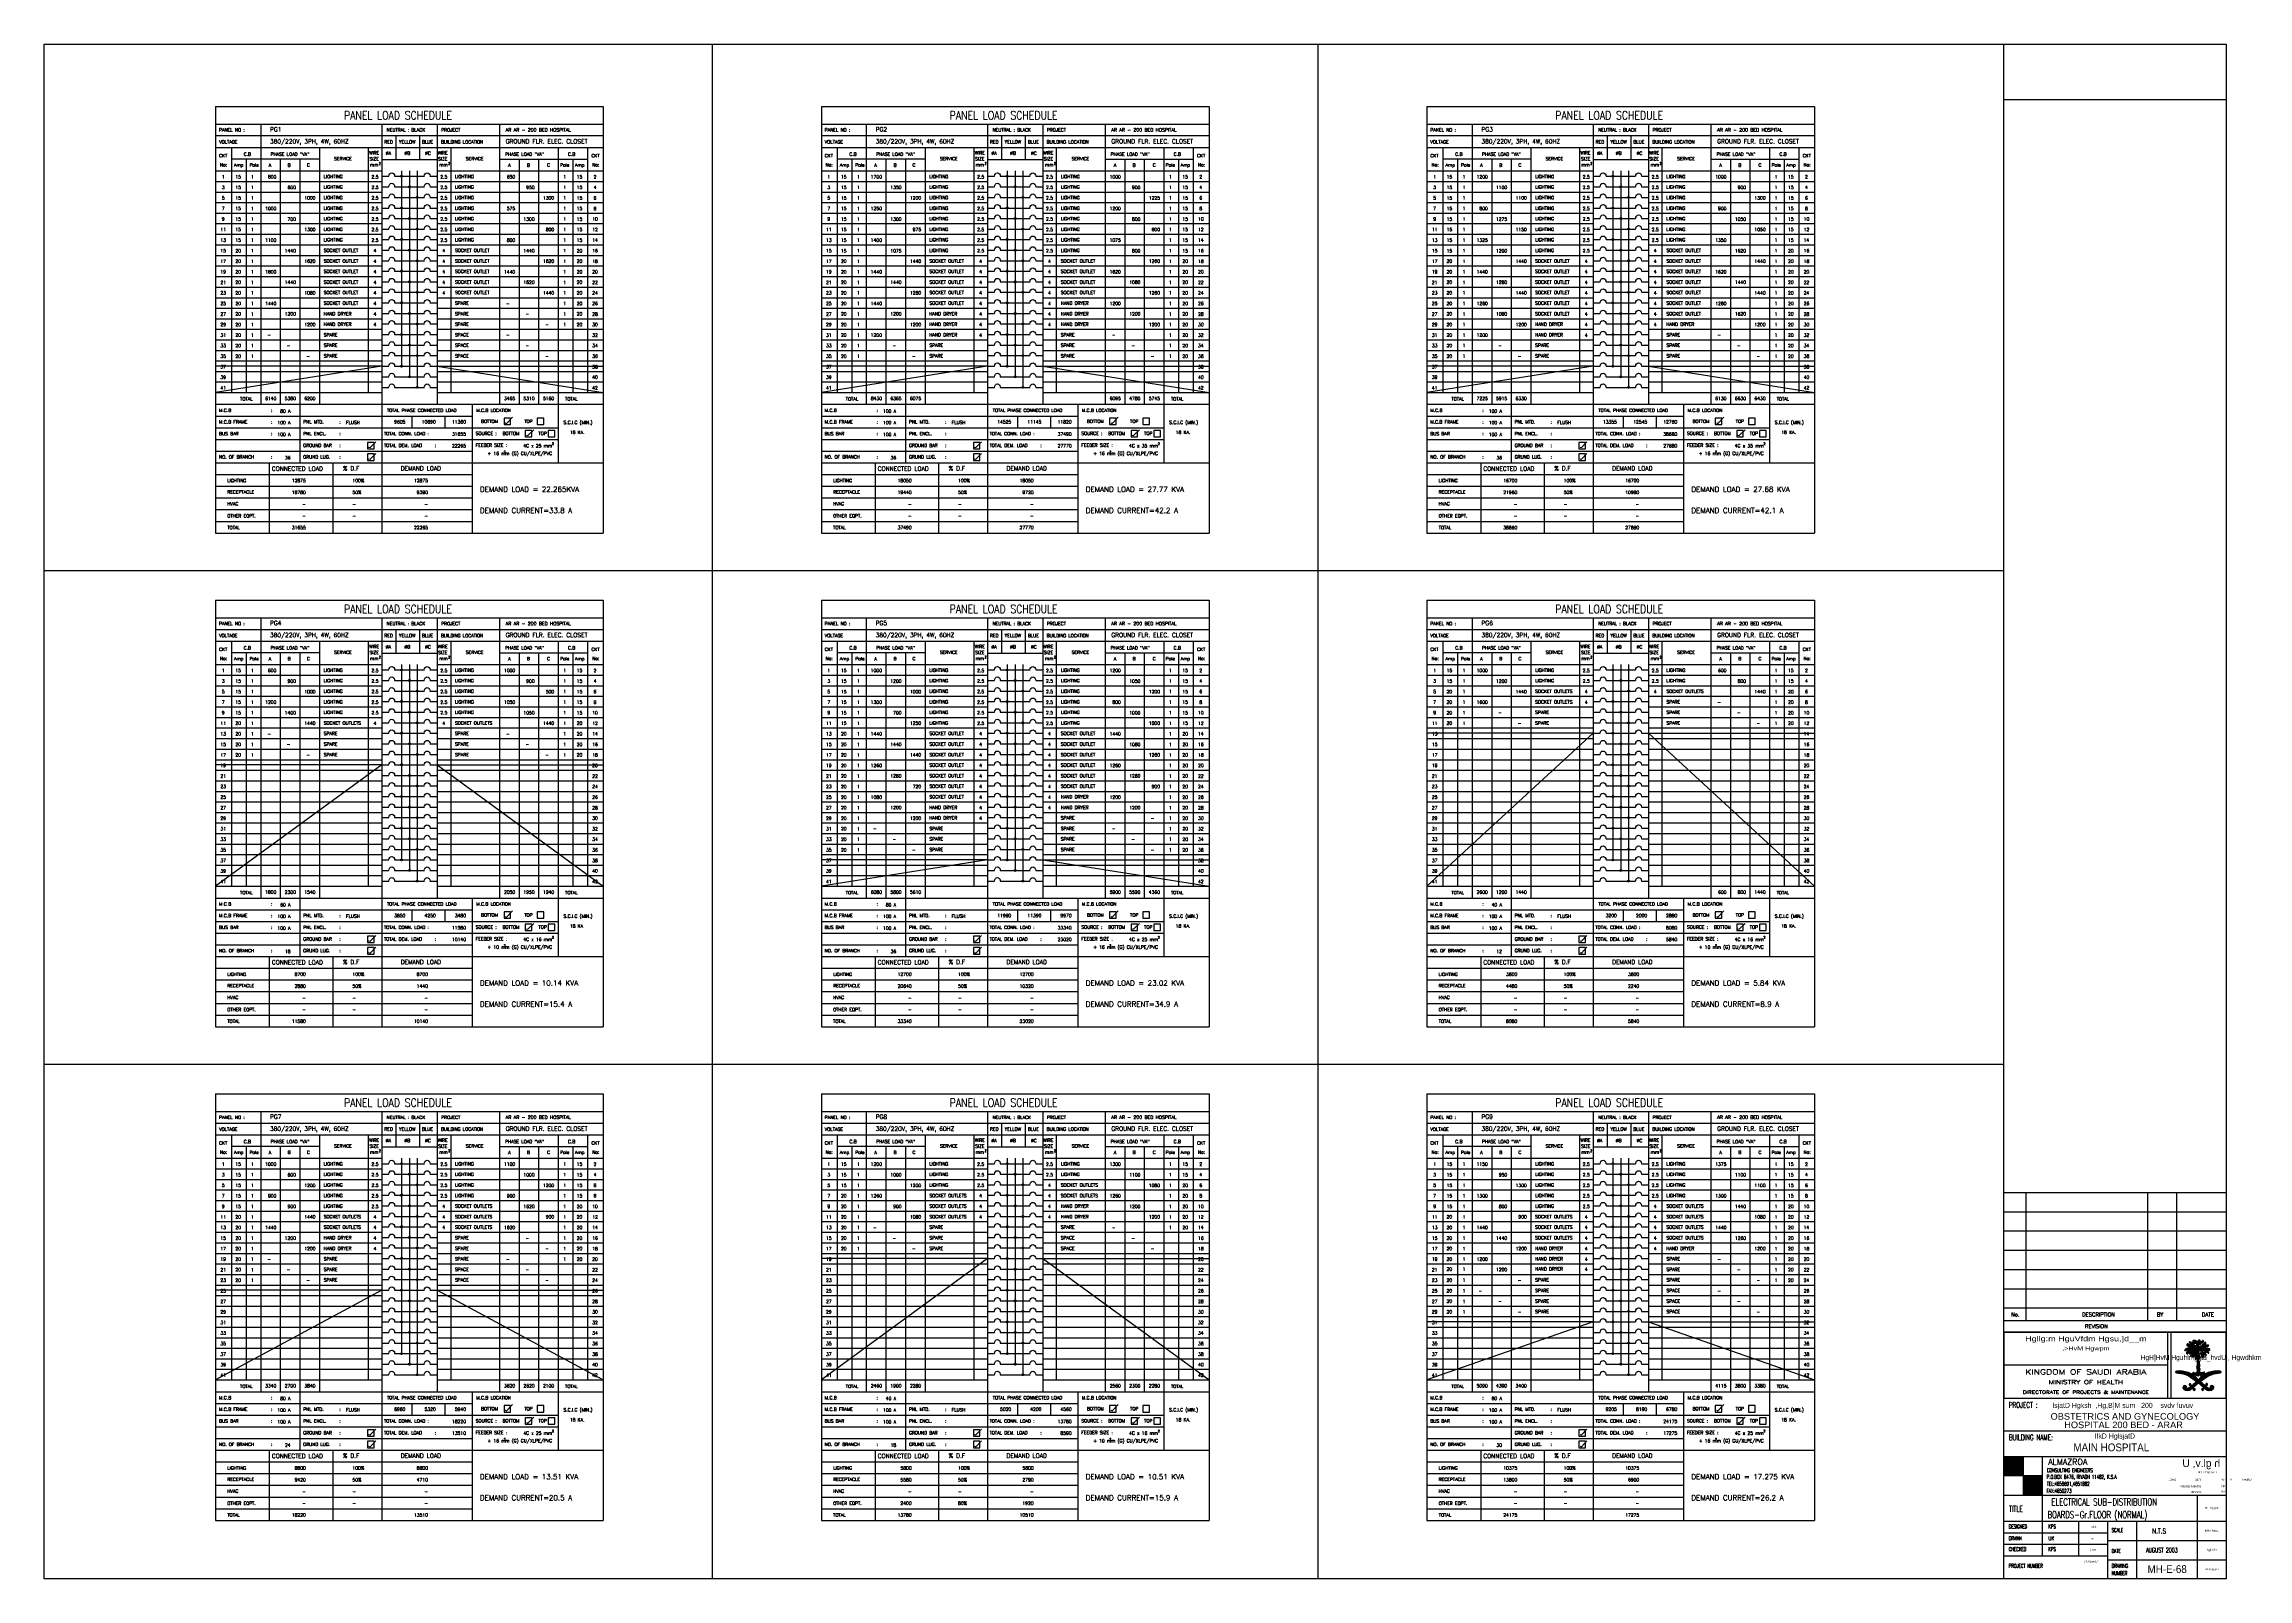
# Paper-space layout 'Layout1' of a CAD drawing. Extents: x 0 to 114, y 0 to 80.
# The model-space entities are those that its viewports show. They can reach past a viewport. Long polylines and large blocks are cut down to what shows.
import ezdxf
from ezdxf.enums import TextEntityAlignment as Align

# ---------------------------------------------------------------- set-up
doc = ezdxf.new("R2010")
doc.units = 0
doc.header["$MEASUREMENT"] = 0
doc.layers.get('0').update_dxf_attribs({"linetype": 'CONTINUOUS'})
for name, color, linetype in [('BORDER', 4, 'CONTINUOUS'), ('E-TEXT', 4, 'CONTINUOUS'), ('E-TXT', 2, 'CONTINUOUS'), ('PANEL', 2, 'CONTINUOUS'), ('TEXT-REV', 2, 'CONTINUOUS'), ('TITLE', 1, 'CONTINUOUS'), ('TXT', 2, 'CONTINUOUS'), ('TXT1', 2, 'CONTINUOUS')]:
    doc.layers.add(name, color=color, linetype=linetype)
doc.styles.add('ABORD1', font='XARB.shx', dxfattribs={"height": 500})
doc.styles.add('Easy', font='xarb.shx', dxfattribs={"width": 0.8, "height": 350})
doc.styles.add('EBORD1', font='ROMANS.shx', dxfattribs={"width": 0.75, "height": 200})
doc.styles.add('EBORD3', font='romant', dxfattribs={"height": 0.2})
doc.styles.add('KUFI', font='KUFI-SLD.shx')
doc.styles.add('ROMANC', font='romanc', dxfattribs={"height": 0.1})
doc.styles.add('ROMANS', font='ROMANS.shx', dxfattribs={"height": 0.4})
doc.styles.add('TTXT', font='swisse.ttf', dxfattribs={"width": 0.6})
pattern_1 = [(315, (57273.155677, -825.249325), (0.00864749998874, 0.00864749998874), [])]
pattern_2 = [(315, (57273.155677, -823.551184), (0.00864749998874, 0.00864749998874), [])]
pattern_3 = [(315, (57273.155677, -821.853043), (0.00864749998874, 0.00864749998874), [])]
pattern_4 = [(315, (57273.155677, -820.154901), (0.00864749998874, 0.00864749998874), [])]
pattern_5 = [(315, (57273.155677, -818.45676), (0.00864749998874, 0.00864749998874), [])]
pattern_6 = [(315, (57273.155677, -816.758619), (0.00864749998874, 0.00864749998874), [])]
pattern_7 = [(315, (57305.639019, -816.758619), (0.00864749998874, 0.00864749998874), [])]
pattern_8 = [(315, (57305.639019, -818.45676), (0.00864749998874, 0.00864749998874), [])]
pattern_9 = [(315, (57305.639019, -820.154901), (0.00864749998874, 0.00864749998874), [])]
pattern_10 = [(315, (57305.639019, -821.853043), (0.00864749998874, 0.00864749998874), [])]
pattern_11 = [(315, (57305.639019, -823.551184), (0.00864749998874, 0.00864749998874), [])]
pattern_12 = [(315, (57305.639019, -825.249325), (0.00864749998874, 0.00864749998874), [])]
pattern_13 = [(315, (57338.122361, -816.758619), (0.00864749998874, 0.00864749998874), [])]
pattern_14 = [(315, (57338.122361, -825.249325), (0.00864749998874, 0.00864749998874), [])]
pattern_15 = [(315, (57338.122361, -823.551184), (0.00864749998874, 0.00864749998874), [])]
pattern_16 = [(315, (57338.122361, -821.853043), (0.00864749998874, 0.00864749998874), [])]
pattern_17 = [(315, (57338.122361, -820.154901), (0.00864749998874, 0.00864749998874), [])]
pattern_18 = [(315, (57338.122361, -818.45676), (0.00864749998874, 0.00864749998874), [])]
pattern_19 = [(315, (57273.155677, -843.238462), (0.00864749998874, 0.00864749998874), [])]
pattern_20 = [(315, (57273.155677, -844.936603), (0.00864749998874, 0.00864749998874), [])]
pattern_21 = [(315, (57273.155677, -846.634744), (0.00864749998874, 0.00864749998874), [])]
pattern_22 = [(315, (57273.155677, -848.332885), (0.00864749998874, 0.00864749998874), [])]
pattern_23 = [(315, (57273.155677, -850.031026), (0.00864749998874, 0.00864749998874), [])]
pattern_24 = [(315, (57273.155677, -851.729168), (0.00864749998874, 0.00864749998874), [])]
pattern_25 = [(315, (57305.639019, -851.729168), (0.00864749998874, 0.00864749998874), [])]
pattern_26 = [(315, (57305.639019, -850.031026), (0.00864749998874, 0.00864749998874), [])]
pattern_27 = [(315, (57305.639019, -848.332885), (0.00864749998874, 0.00864749998874), [])]
pattern_28 = [(315, (57305.639019, -846.634744), (0.00864749998874, 0.00864749998874), [])]
pattern_29 = [(315, (57305.639019, -844.936603), (0.00864749998874, 0.00864749998874), [])]
pattern_30 = [(315, (57305.639019, -843.238462), (0.00864749998874, 0.00864749998874), [])]
pattern_31 = [(315, (57338.122361, -851.729168), (0.00864749998874, 0.00864749998874), [])]
pattern_32 = [(315, (57338.122361, -850.031026), (0.00864749998874, 0.00864749998874), [])]
pattern_33 = [(315, (57338.122361, -848.332885), (0.00864749998874, 0.00864749998874), [])]
pattern_34 = [(315, (57338.122361, -846.634744), (0.00864749998874, 0.00864749998874), [])]
pattern_35 = [(315, (57338.122361, -844.936603), (0.00864749998874, 0.00864749998874), [])]
pattern_36 = [(315, (57338.122361, -843.238462), (0.00864749998874, 0.00864749998874), [])]
pattern_37 = [(315, (57273.155677, -878.20901), (0.00864749998874, 0.00864749998874), [])]
pattern_38 = [(315, (57273.155677, -876.510869), (0.00864749998874, 0.00864749998874), [])]
pattern_39 = [(315, (57273.155677, -874.812728), (0.00864749998874, 0.00864749998874), [])]
pattern_40 = [(315, (57273.155677, -873.114587), (0.00864749998874, 0.00864749998874), [])]
pattern_41 = [(315, (57273.155677, -871.416445), (0.00864749998874, 0.00864749998874), [])]
pattern_42 = [(315, (57273.155677, -869.718304), (0.00864749998874, 0.00864749998874), [])]
pattern_43 = [(315, (57305.639019, -878.20901), (0.00864749998874, 0.00864749998874), [])]
pattern_44 = [(315, (57305.639019, -876.510869), (0.00864749998874, 0.00864749998874), [])]
pattern_45 = [(315, (57305.639019, -874.812728), (0.00864749998874, 0.00864749998874), [])]
pattern_46 = [(315, (57305.639019, -873.114587), (0.00864749998874, 0.00864749998874), [])]
pattern_47 = [(315, (57305.639019, -871.416445), (0.00864749998874, 0.00864749998874), [])]
pattern_48 = [(315, (57305.639019, -869.718304), (0.00864749998874, 0.00864749998874), [])]
pattern_49 = [(315, (57338.122361, -869.718304), (0.00864749998874, 0.00864749998874), [])]
pattern_50 = [(315, (57338.122361, -871.416445), (0.00864749998874, 0.00864749998874), [])]
pattern_51 = [(315, (57338.122361, -873.114587), (0.00864749998874, 0.00864749998874), [])]
pattern_52 = [(315, (57338.122361, -874.812728), (0.00864749998874, 0.00864749998874), [])]
pattern_53 = [(315, (57338.122361, -876.510869), (0.00864749998874, 0.00864749998874), [])]
pattern_54 = [(315, (57338.122361, -878.20901), (0.00864749998874, 0.00864749998874), [])]

# ---------------------------------------------------------------- blocks, each defined once
blk = doc.blocks.new('*X2')
at = {"color": 0}
for p, q in [((19.717, 41.354), (19.752, 41.389)), ((19.727, 41.347), (19.786, 41.406)), ((19.758, 41.29), (19.869, 41.4)), ((19.759, 41.308), (19.81, 41.359)), ((19.763, 41.365), (19.805, 41.407)), ((19.764, 41.278), (19.883, 41.397)), ((19.767, 41.475), (19.79, 41.498)), ((19.771, 41.461), (19.802, 41.493)), ((19.776, 41.272), (19.818, 41.314)), ((19.781, 41.454), (19.814, 41.487)), ((19.787, 41.371), (19.824, 41.408)), ((19.794, 41.449), (19.827, 41.482)), ((19.808, 41.445), (19.839, 41.476)), ((19.808, 41.374), (19.842, 41.409)), ((19.817, 41.366), (19.857, 41.406)), ((19.822, 41.442), (19.851, 41.471)), ((19.824, 41.532), (19.84, 41.548)), ((19.825, 41.286), (19.874, 41.335)), ((19.829, 41.52), (19.852, 41.543)), ((19.83, 41.273), (19.9, 41.343)), ((19.835, 41.437), (19.863, 41.465)), ((19.839, 41.512), (19.865, 41.538)), ((19.848, 41.432), (19.875, 41.459)), ((19.85, 41.505), (19.878, 41.533)), ((19.85, 41.223), (19.871, 41.243)), ((19.857, 41.247), (20.048, 41.438)), ((19.86, 41.427), (19.887, 41.454)), ((19.861, 41.498), (19.889, 41.526)), ((19.867, 41.292), (19.915, 41.34)), ((19.871, 41.491), (19.898, 41.518)), ((19.871, 41.367), (19.9, 41.396)), ((19.879, 41.428), (19.899, 41.448)), ((19.882, 41.484), (19.907, 41.509)), ((19.883, 41.291), (19.928, 41.336)), ((19.893, 41.477), (19.915, 41.5)), ((19.893, 41.424), (19.909, 41.441)), ((19.894, 41.266), (20.064, 41.436)), ((19.897, 41.216), (19.933, 41.252)), ((19.9, 41.556), (19.922, 41.577)), ((19.9, 41.378), (19.94, 41.418)), ((19.901, 41.397), (19.929, 41.425)), ((19.903, 41.417), (19.919, 41.433)), ((19.903, 41.24), (19.949, 41.285)), ((19.903, 41.204), (19.923, 41.225)), ((19.904, 41.471), (19.924, 41.49)), ((19.906, 41.19), (19.917, 41.201)), ((19.907, 41.545), (19.94, 41.577)), ((19.915, 41.464), (19.932, 41.481)), ((19.916, 41.536), (19.959, 41.579)), ((19.916, 41.271), (20.154, 41.509)), ((19.916, 41.376), (19.952, 41.412)), ((19.925, 41.527), (19.972, 41.574)), ((19.926, 41.457), (19.941, 41.472)), ((19.927, 41.37), (20.02, 41.463)), ((19.933, 41.359), (20.032, 41.458)), ((19.935, 41.519), (19.981, 41.565)), ((19.937, 41.451), (19.951, 41.465)), ((19.937, 41.345), (20.044, 41.452)), ((19.947, 41.513), (19.99, 41.557)), ((19.947, 41.443), (19.962, 41.458)), ((19.949, 41.215), (20.038, 41.304)), ((19.95, 41.198), (20.044, 41.292)), ((19.953, 41.184), (20.046, 41.277)), ((19.956, 41.435), (19.978, 41.456)), ((19.956, 41.293), (20.071, 41.408)), ((19.957, 41.24), (19.975, 41.259)), ((19.96, 41.173), (20.049, 41.262)), ((19.964, 41.425), (20.017, 41.478)), ((19.966, 41.515), (20, 41.549)), ((19.969, 41.289), (20.069, 41.388)), ((19.97, 41.166), (20.053, 41.249)), ((19.975, 41.277), (20.086, 41.388)), ((19.975, 41.259), (20.037, 41.321)), ((19.98, 41.511), (20.056, 41.588)), ((19.981, 41.159), (20.057, 41.235)), ((19.988, 41.502), (20.068, 41.582)), ((19.991, 41.487), (20.063, 41.559)), ((19.992, 41.47), (20.073, 41.551)), ((20, 41.16), (20.061, 41.221)), ((20.006, 41.148), (20.065, 41.208)), ((20.025, 41.574), (20.04, 41.589)), ((20.042, 41.503), (20.097, 41.557)), ((20.044, 41.487), (20.133, 41.576)), ((20.054, 41.178), (20.069, 41.194)), ((20.063, 41.346), (20.11, 41.394)), ((20.068, 41.493), (20.093, 41.518)), ((20.075, 41.412), (20.192, 41.529)), ((20.08, 41.346), (20.133, 41.399)), ((20.095, 41.344), (20.097, 41.345)), ((20.097, 41.523), (20.144, 41.569)), ((20.108, 41.428), (20.202, 41.521)), ((20.115, 41.364), (20.154, 41.402)), ((20.13, 41.431), (20.171, 41.473)), ((20.131, 41.362), (20.171, 41.402)), ((20.132, 41.54), (20.15, 41.557)), ((20.144, 41.357), (20.189, 41.402)), ((20.151, 41.435), (20.19, 41.474)), ((20.153, 41.349), (20.207, 41.403)), ((20.163, 41.341), (20.225, 41.403)), ((20.171, 41.437), (20.208, 41.474)), ((20.171, 41.332), (20.203, 41.363)), ((20.18, 41.322), (20.213, 41.356)), ((20.191, 41.44), (20.224, 41.473)), ((20.192, 41.316), (20.225, 41.349)), ((20.201, 41.502), (20.202, 41.504)), ((20.21, 41.317), (20.236, 41.343)), ((20.212, 41.443), (20.242, 41.473)), ((20.212, 41.372), (20.241, 41.401)), ((20.225, 41.315), (20.247, 41.336)), ((20.227, 41.369), (20.252, 41.394)), ((20.234, 41.448), (20.258, 41.472)), ((20.239, 41.311), (20.256, 41.328)), ((20.242, 41.366), (20.264, 41.389)), ((20.247, 41.442), (20.263, 41.459)), ((20.247, 41.301), (20.264, 41.318)), ((20.255, 41.292), (20.27, 41.307)), ((20.256, 41.363), (20.278, 41.385)), ((20.271, 41.361), (20.288, 41.378)), ((20.288, 41.36), (20.292, 41.364)), ((19.9, 40.83), (19.92, 40.851)), ((19.905, 40.818), (19.931, 40.844)), ((19.912, 40.807), (19.946, 40.841)), ((19.92, 40.798), (19.962, 40.839)), ((19.931, 40.79), (19.983, 40.843)), ((19.95, 40.792), (20.066, 40.907)), ((19.964, 40.788), (20.06, 40.885)), ((19.985, 40.792), (20.061, 40.867)), ((19.99, 40.85), (20.072, 40.932)), ((19.994, 40.977), (20.059, 41.042)), ((19.994, 40.96), (20.06, 41.026)), ((19.997, 40.945), (20.062, 41.01)), ((19.998, 40.787), (20.066, 40.855)), ((20, 41.001), (20.057, 41.058)), ((20.001, 40.931), (20.061, 40.991)), ((20.001, 40.878), (20.062, 40.939)), ((20.003, 41.092), (20.042, 41.131)), ((20.003, 41.075), (20.045, 41.117)), ((20.003, 41.057), (20.047, 41.101)), ((20.003, 41.04), (20.053, 41.089)), ((20.003, 41.022), (20.056, 41.075)), ((20.004, 40.916), (20.058, 40.971)), ((20.005, 40.9), (20.056, 40.951)), ((20.008, 41.133), (20.042, 41.167)), ((20.01, 40.781), (20.076, 40.847)), ((20.012, 41.119), (20.04, 41.147)), ((20.02, 40.774), (20.036, 40.789)), ((20.048, 40.802), (20.09, 40.844)), ((20.058, 40.794), (20.111, 40.847)), ((20.069, 40.788), (20.131, 40.85)), ((20.084, 40.784), (20.093, 40.794)), ((20.116, 40.817), (20.157, 40.857)), ((20.128, 40.811), (20.166, 40.849)), ((20.142, 40.807), (20.161, 40.827))]:
    blk.add_line(p, q, dxfattribs=at)
blk = doc.blocks.new('*X3')
at = {"color": 0}
for p, q in [((20.076, 41.289), (20.089, 41.302)), ((20.082, 41.277), (20.096, 41.292)), ((20.09, 41.268), (20.104, 41.282)), ((20.099, 41.259), (20.111, 41.271)), ((20.106, 41.249), (20.119, 41.261)), ((20.107, 41.232), (20.126, 41.251)), ((20.111, 41.218), (20.133, 41.24)), ((20.117, 41.207), (20.139, 41.229)), ((20.127, 41.198), (20.146, 41.217)), ((20.139, 41.193), (20.152, 41.206))]:
    blk.add_line(p, q, dxfattribs=at)
blk = doc.blocks.new('*X1')
at = {"color": 0}
for p, q in [((19.512, 40.867), (19.525, 40.88)), ((19.514, 40.851), (19.545, 40.882)), ((19.525, 40.844), (19.565, 40.884)), ((19.54, 40.842), (19.583, 40.885)), ((19.555, 40.839), (19.601, 40.885)), ((19.571, 40.837), (19.619, 40.885)), ((19.586, 40.835), (19.635, 40.884)), ((19.602, 40.832), (19.652, 40.883)), ((19.617, 40.83), (19.668, 40.881)), ((19.632, 40.828), (19.683, 40.879)), ((19.648, 40.825), (19.699, 40.876)), ((19.663, 40.823), (19.713, 40.874)), ((19.678, 40.821), (19.728, 40.87)), ((19.693, 40.817), (19.742, 40.867)), ((19.706, 40.813), (19.756, 40.863)), ((19.718, 40.808), (19.769, 40.859)), ((19.731, 40.803), (19.783, 40.854)), ((19.744, 40.798), (19.796, 40.85)), ((19.757, 40.794), (19.808, 40.845)), ((19.77, 40.789), (19.821, 40.84)), ((19.783, 40.784), (19.833, 40.834)), ((19.796, 40.779), (19.845, 40.828)), ((19.796, 40.443), (20.131, 40.779)), ((19.807, 40.773), (19.857, 40.822)), ((19.817, 40.765), (19.868, 40.816)), ((19.817, 40.447), (20.182, 40.812)), ((19.828, 40.758), (19.879, 40.81)), ((19.838, 40.751), (19.891, 40.803)), ((19.847, 40.459), (20.219, 40.831)), ((19.848, 40.743), (19.901, 40.796)), ((19.858, 40.736), (19.912, 40.789)), ((19.869, 40.728), (19.922, 40.782)), ((19.879, 40.721), (19.933, 40.775)), ((19.889, 40.714), (19.943, 40.767)), ((19.9, 40.706), (19.952, 40.759)), ((19.91, 40.699), (19.962, 40.751)), ((19.92, 40.692), (19.971, 40.743)), ((19.931, 40.684), (19.981, 40.734)), ((19.941, 40.677), (19.99, 40.725)), ((19.95, 40.544), (20.251, 40.845)), ((19.951, 40.67), (19.998, 40.717)), ((19.962, 40.662), (20.007, 40.707)), ((19.972, 40.655), (20.015, 40.698)), ((19.982, 40.648), (20.024, 40.689)), ((20.03, 40.607), (20.279, 40.855)), ((20.12, 40.679), (20.304, 40.864)), ((20.183, 40.724), (20.328, 40.87)), ((20.244, 40.768), (20.351, 40.875)), ((20.272, 40.778), (20.372, 40.879)), ((20.3, 40.788), (20.393, 40.881)), ((20.327, 40.798), (20.412, 40.883)), ((20.355, 40.808), (20.431, 40.884)), ((20.382, 40.818), (20.45, 40.885)), ((20.404, 40.821), (20.467, 40.885)), ((20.425, 40.825), (20.484, 40.884)), ((20.447, 40.829), (20.501, 40.883)), ((20.468, 40.833), (20.517, 40.882)), ((20.489, 40.836), (20.533, 40.88)), ((20.511, 40.84), (20.543, 40.873)), ((20.532, 40.844), (20.547, 40.858)), ((19.68, 40.504), (19.725, 40.55)), ((19.684, 40.491), (19.739, 40.546)), ((19.684, 40.526), (19.704, 40.546)), ((19.691, 40.48), (19.75, 40.539)), ((19.7, 40.472), (19.724, 40.495)), ((19.711, 40.464), (19.734, 40.488)), ((19.722, 40.458), (19.748, 40.484)), ((19.734, 40.452), (19.765, 40.483)), ((19.746, 40.517), (19.757, 40.529)), ((19.747, 40.448), (19.786, 40.486)), ((19.757, 40.51), (19.762, 40.516)), ((19.762, 40.444), (19.828, 40.511)), ((19.778, 40.443), (19.894, 40.559)), ((19.82, 40.573), (19.844, 40.597)), ((19.826, 40.562), (19.855, 40.591)), ((19.838, 40.556), (19.861, 40.579)), ((19.85, 40.55), (19.863, 40.564)), ((19.857, 40.54), (19.871, 40.554)), ((19.896, 40.491), (19.912, 40.507)), ((19.905, 40.482), (19.918, 40.495)), ((19.911, 40.47), (19.928, 40.487)), ((19.913, 40.455), (19.941, 40.483)), ((19.922, 40.446), (19.95, 40.474)), ((19.94, 40.446), (19.95, 40.456)), ((20.04, 40.599), (20.076, 40.635)), ((20.049, 40.591), (20.085, 40.627)), ((20.059, 40.583), (20.094, 40.618)), ((20.069, 40.575), (20.104, 40.61)), ((20.079, 40.568), (20.113, 40.601)), ((20.09, 40.56), (20.123, 40.593)), ((20.099, 40.552), (20.132, 40.585)), ((20.108, 40.473), (20.119, 40.484)), ((20.109, 40.456), (20.237, 40.584)), ((20.109, 40.544), (20.142, 40.577)), ((20.117, 40.447), (20.155, 40.484)), ((20.118, 40.536), (20.152, 40.569)), ((20.128, 40.528), (20.161, 40.561)), ((20.133, 40.445), (20.147, 40.458)), ((20.137, 40.52), (20.171, 40.554)), ((20.146, 40.51), (20.23, 40.594)), ((20.159, 40.488), (20.202, 40.531)), ((20.175, 40.487), (20.212, 40.524)), ((20.185, 40.479), (20.222, 40.516)), ((20.194, 40.47), (20.233, 40.509)), ((20.198, 40.58), (20.215, 40.597)), ((20.205, 40.463), (20.243, 40.502)), ((20.216, 40.457), (20.254, 40.495)), ((20.228, 40.451), (20.265, 40.489)), ((20.241, 40.447), (20.279, 40.485)), ((20.256, 40.444), (20.295, 40.483)), ((20.272, 40.443), (20.315, 40.485)), ((20.291, 40.444), (20.374, 40.527)), ((20.297, 40.521), (20.325, 40.548)), ((20.311, 40.517), (20.344, 40.549)), ((20.313, 40.448), (20.378, 40.513)), ((20.328, 40.515), (20.357, 40.545)), ((20.335, 40.505), (20.367, 40.537)), ((20.346, 40.463), (20.375, 40.492))]:
    blk.add_line(p, q, dxfattribs=at)
blk = doc.blocks.new('*X4')
at = {"color": 0}
for p, q in [((20.11, 41.323), (20.118, 41.331)), ((20.114, 41.309), (20.128, 41.323)), ((20.12, 41.298), (20.138, 41.316)), ((20.131, 41.291), (20.148, 41.308)), ((20.142, 41.284), (20.158, 41.301)), ((20.152, 41.277), (20.168, 41.293)), ((20.158, 41.266), (20.178, 41.285)), ((20.164, 41.254), (20.188, 41.277)), ((20.174, 41.246), (20.196, 41.268)), ((20.187, 41.241), (20.204, 41.259)), ((20.199, 41.236), (20.205, 41.241))]:
    blk.add_line(p, q, dxfattribs=at)

msp = doc.modelspace()

# ---------------------------------------------------------------- hatches: boundary and pattern name
at = {"layer": 'PANEL', "linetype": 'Continuous'}
h = msp.add_hatch(dxfattribs=at)
h.set_pattern_fill('ANSI31', color=256, scale=0.068485, angle=406.041, style=0)
h.set_pattern_definition([(91.040959325, (57273.155677, -816.758619), (-0.00855917542476, -0.00015552164567), [])])
h.paths.add_polyline_path([(-147759.82, -2862.08, 1), (-147759.72, -2862.08, 1)])
h = msp.add_hatch(dxfattribs=at)
h.set_pattern_fill('ANSI31', color=256, scale=0.097835, angle=270, style=0)
h.set_pattern_definition(pattern_6)
h.paths.add_polyline_path([(-147759.4, -2862.64, 1), (-147759.3, -2862.64, 1)])
h = msp.add_hatch(dxfattribs=at)
h.set_pattern_fill('ANSI31', color=256, scale=0.068485, angle=406.041, style=0)
h.set_pattern_definition([(91.040959325, (57305.639019, -816.758619), (-0.00855917542476, -0.00015552164567), [])])
h.paths.add_polyline_path([(-147727.34, -2862.08, 1), (-147727.24, -2862.08, 1)])
h = msp.add_hatch(dxfattribs=at)
h.set_pattern_fill('ANSI31', color=256, scale=0.097835, angle=270, style=0)
h.set_pattern_definition(pattern_7)
h.paths.add_polyline_path([(-147726.92, -2862.64, 1), (-147726.82, -2862.64, 1)])
h = msp.add_hatch(dxfattribs=at)
h.set_pattern_fill('ANSI31', color=256, scale=0.068485, angle=406.041, style=0)
h.set_pattern_definition([(91.040959325, (57338.122361, -816.758619), (-0.00855917542476, -0.00015552164567), [])])
h.paths.add_polyline_path([(-147694.85, -2862.08, 1), (-147694.76, -2862.08, 1)])
h = msp.add_hatch(dxfattribs=at)
h.set_pattern_fill('ANSI31', color=256, scale=0.097835, angle=270, style=0)
h.set_pattern_definition(pattern_13)
h.paths.add_polyline_path([(-147694.44, -2862.64, 1), (-147694.34, -2862.64, 1)])
h = msp.add_hatch(dxfattribs=at)
h.set_pattern_fill('ANSI31', color=256, scale=0.097835, angle=270, style=0)
h.set_pattern_definition(pattern_6)
h.paths.add_polyline_path([(-147759.72, -2863.78, 1), (-147759.82, -2863.78, 1)])
h = msp.add_hatch(dxfattribs=at)
h.set_pattern_fill('ANSI31', color=256, scale=0.097835, angle=270, style=0)
h.set_pattern_definition(pattern_6)
h.paths.add_polyline_path([(-147758.88, -2863.21, 1), (-147758.98, -2863.21, 1)])
h = msp.add_hatch(dxfattribs=at)
h.set_pattern_fill('ANSI31', color=256, scale=0.097835, angle=270, style=0)
h.set_pattern_definition(pattern_7)
h.paths.add_polyline_path([(-147727.24, -2863.78, 1), (-147727.34, -2863.78, 1)])
h = msp.add_hatch(dxfattribs=at)
h.set_pattern_fill('ANSI31', color=256, scale=0.097835, angle=270, style=0)
h.set_pattern_definition(pattern_7)
h.paths.add_polyline_path([(-147726.4, -2863.21, 1), (-147726.5, -2863.21, 1)])
h = msp.add_hatch(dxfattribs=at)
h.set_pattern_fill('ANSI31', color=256, scale=0.097835, angle=270, style=0)
h.set_pattern_definition(pattern_13)
h.paths.add_polyline_path([(-147694.76, -2863.78, 1), (-147694.85, -2863.78, 1)])
h = msp.add_hatch(dxfattribs=at)
h.set_pattern_fill('ANSI31', color=256, scale=0.097835, angle=270, style=0)
h.set_pattern_definition(pattern_13)
h.paths.add_polyline_path([(-147693.92, -2863.21, 1), (-147694.02, -2863.21, 1)])
h = msp.add_hatch(dxfattribs=at)
h.set_pattern_fill('ANSI31', color=256, scale=0.097835, angle=270, style=0)
h.set_pattern_definition(pattern_6)
h.paths.add_polyline_path([(-147759.3, -2864.34, 1), (-147759.4, -2864.34, 1)])
h = msp.add_hatch(dxfattribs=at)
h.set_pattern_fill('ANSI31', color=256, scale=0.097835, angle=270, style=0)
h.set_pattern_definition(pattern_6)
h.paths.add_polyline_path([(-147758.88, -2864.91, 1), (-147758.98, -2864.91, 1)])
h = msp.add_hatch(dxfattribs=at)
h.set_pattern_fill('ANSI31', color=256, scale=0.097835, angle=270, style=0)
h.set_pattern_definition(pattern_7)
h.paths.add_polyline_path([(-147726.82, -2864.34, 1), (-147726.92, -2864.34, 1)])
h = msp.add_hatch(dxfattribs=at)
h.set_pattern_fill('ANSI31', color=256, scale=0.097835, angle=270, style=0)
h.set_pattern_definition(pattern_7)
h.paths.add_polyline_path([(-147726.4, -2864.91, 1), (-147726.5, -2864.91, 1)])
h = msp.add_hatch(dxfattribs=at)
h.set_pattern_fill('ANSI31', color=256, scale=0.097835, angle=270, style=0)
h.set_pattern_definition(pattern_13)
h.paths.add_polyline_path([(-147694.34, -2864.34, 1), (-147694.44, -2864.34, 1)])
h = msp.add_hatch(dxfattribs=at)
h.set_pattern_fill('ANSI31', color=256, scale=0.097835, angle=270, style=0)
h.set_pattern_definition(pattern_13)
h.paths.add_polyline_path([(-147693.92, -2864.91, 1), (-147694.02, -2864.91, 1)])
h = msp.add_hatch(dxfattribs=at)
h.set_pattern_fill('ANSI31', color=256, scale=0.097835, angle=270, style=0)
h.set_pattern_definition(pattern_5)
h.paths.add_polyline_path([(-147759.72, -2865.47, 1), (-147759.82, -2865.47, 1)])
h = msp.add_hatch(dxfattribs=at)
h.set_pattern_fill('ANSI31', color=256, scale=0.097835, angle=270, style=0)
h.set_pattern_definition(pattern_5)
h.paths.add_polyline_path([(-147759.3, -2866.04, 1), (-147759.4, -2866.04, 1)])
h = msp.add_hatch(dxfattribs=at)
h.set_pattern_fill('ANSI31', color=256, scale=0.097835, angle=270, style=0)
h.set_pattern_definition(pattern_8)
h.paths.add_polyline_path([(-147727.24, -2865.47, 1), (-147727.34, -2865.47, 1)])
h = msp.add_hatch(dxfattribs=at)
h.set_pattern_fill('ANSI31', color=256, scale=0.097835, angle=270, style=0)
h.set_pattern_definition(pattern_8)
h.paths.add_polyline_path([(-147726.82, -2866.04, 1), (-147726.92, -2866.04, 1)])
h = msp.add_hatch(dxfattribs=at)
h.set_pattern_fill('ANSI31', color=256, scale=0.097835, angle=270, style=0)
h.set_pattern_definition(pattern_18)
h.paths.add_polyline_path([(-147694.76, -2865.47, 1), (-147694.85, -2865.47, 1)])
h = msp.add_hatch(dxfattribs=at)
h.set_pattern_fill('ANSI31', color=256, scale=0.097835, angle=270, style=0)
h.set_pattern_definition(pattern_18)
h.paths.add_polyline_path([(-147694.34, -2866.04, 1), (-147694.44, -2866.04, 1)])
h = msp.add_hatch(dxfattribs=at)
h.set_pattern_fill('ANSI31', color=256, scale=0.097835, angle=270, style=0)
h.set_pattern_definition(pattern_4)
h.paths.add_polyline_path([(-147759.72, -2867.17, 1), (-147759.82, -2867.17, 1)])
h = msp.add_hatch(dxfattribs=at)
h.set_pattern_fill('ANSI31', color=256, scale=0.097835, angle=270, style=0)
h.set_pattern_definition(pattern_5)
h.paths.add_polyline_path([(-147758.88, -2866.61, 1), (-147758.98, -2866.61, 1)])
h = msp.add_hatch(dxfattribs=at)
h.set_pattern_fill('ANSI31', color=256, scale=0.097835, angle=270, style=0)
h.set_pattern_definition(pattern_9)
h.paths.add_polyline_path([(-147727.24, -2867.17, 1), (-147727.34, -2867.17, 1)])
h = msp.add_hatch(dxfattribs=at)
h.set_pattern_fill('ANSI31', color=256, scale=0.097835, angle=270, style=0)
h.set_pattern_definition(pattern_8)
h.paths.add_polyline_path([(-147726.4, -2866.61, 1), (-147726.5, -2866.61, 1)])
h = msp.add_hatch(dxfattribs=at)
h.set_pattern_fill('ANSI31', color=256, scale=0.097835, angle=270, style=0)
h.set_pattern_definition(pattern_17)
h.paths.add_polyline_path([(-147694.76, -2867.17, 1), (-147694.85, -2867.17, 1)])
h = msp.add_hatch(dxfattribs=at)
h.set_pattern_fill('ANSI31', color=256, scale=0.097835, angle=270, style=0)
h.set_pattern_definition(pattern_18)
h.paths.add_polyline_path([(-147693.92, -2866.61, 1), (-147694.02, -2866.61, 1)])
h = msp.add_hatch(dxfattribs=at)
h.set_pattern_fill('ANSI31', color=256, scale=0.097835, angle=270, style=0)
h.set_pattern_definition(pattern_4)
h.paths.add_polyline_path([(-147759.3, -2867.74, 1), (-147759.4, -2867.74, 1)])
h = msp.add_hatch(dxfattribs=at)
h.set_pattern_fill('ANSI31', color=256, scale=0.097835, angle=270, style=0)
h.set_pattern_definition(pattern_4)
h.paths.add_polyline_path([(-147758.88, -2868.3, 1), (-147758.98, -2868.3, 1)])
h = msp.add_hatch(dxfattribs=at)
h.set_pattern_fill('ANSI31', color=256, scale=0.097835, angle=270, style=0)
h.set_pattern_definition(pattern_9)
h.paths.add_polyline_path([(-147726.82, -2867.74, 1), (-147726.92, -2867.74, 1)])
h = msp.add_hatch(dxfattribs=at)
h.set_pattern_fill('ANSI31', color=256, scale=0.097835, angle=270, style=0)
h.set_pattern_definition(pattern_9)
h.paths.add_polyline_path([(-147726.4, -2868.3, 1), (-147726.5, -2868.3, 1)])
h = msp.add_hatch(dxfattribs=at)
h.set_pattern_fill('ANSI31', color=256, scale=0.097835, angle=270, style=0)
h.set_pattern_definition(pattern_17)
h.paths.add_polyline_path([(-147694.34, -2867.74, 1), (-147694.44, -2867.74, 1)])
h = msp.add_hatch(dxfattribs=at)
h.set_pattern_fill('ANSI31', color=256, scale=0.097835, angle=270, style=0)
h.set_pattern_definition(pattern_17)
h.paths.add_polyline_path([(-147693.92, -2868.3, 1), (-147694.02, -2868.3, 1)])
h = msp.add_hatch(dxfattribs=at)
h.set_pattern_fill('ANSI31', color=256, scale=0.097835, angle=270, style=0)
h.set_pattern_definition(pattern_3)
h.paths.add_polyline_path([(-147759.72, -2868.87, 1), (-147759.82, -2868.87, 1)])
h = msp.add_hatch(dxfattribs=at)
h.set_pattern_fill('ANSI31', color=256, scale=0.097835, angle=270, style=0)
h.set_pattern_definition(pattern_3)
h.paths.add_polyline_path([(-147759.3, -2869.44, 1), (-147759.4, -2869.44, 1)])
h = msp.add_hatch(dxfattribs=at)
h.set_pattern_fill('ANSI31', color=256, scale=0.097835, angle=270, style=0)
h.set_pattern_definition(pattern_10)
h.paths.add_polyline_path([(-147727.24, -2868.87, 1), (-147727.34, -2868.87, 1)])
h = msp.add_hatch(dxfattribs=at)
h.set_pattern_fill('ANSI31', color=256, scale=0.097835, angle=270, style=0)
h.set_pattern_definition(pattern_10)
h.paths.add_polyline_path([(-147726.82, -2869.44, 1), (-147726.92, -2869.44, 1)])
h = msp.add_hatch(dxfattribs=at)
h.set_pattern_fill('ANSI31', color=256, scale=0.097835, angle=270, style=0)
h.set_pattern_definition(pattern_16)
h.paths.add_polyline_path([(-147694.76, -2868.87, 1), (-147694.85, -2868.87, 1)])
h = msp.add_hatch(dxfattribs=at)
h.set_pattern_fill('ANSI31', color=256, scale=0.097835, angle=270, style=0)
h.set_pattern_definition(pattern_16)
h.paths.add_polyline_path([(-147694.34, -2869.44, 1), (-147694.44, -2869.44, 1)])
h = msp.add_hatch(dxfattribs=at)
h.set_pattern_fill('ANSI31', color=256, scale=0.097835, angle=270, style=0)
h.set_pattern_definition(pattern_2)
h.paths.add_polyline_path([(-147759.72, -2870.57, 1), (-147759.82, -2870.57, 1)])
h = msp.add_hatch(dxfattribs=at)
h.set_pattern_fill('ANSI31', color=256, scale=0.097835, angle=270, style=0)
h.set_pattern_definition(pattern_3)
h.paths.add_polyline_path([(-147758.88, -2870, 1), (-147758.98, -2870, 1)])
h = msp.add_hatch(dxfattribs=at)
h.set_pattern_fill('ANSI31', color=256, scale=0.097835, angle=270, style=0)
h.set_pattern_definition(pattern_11)
h.paths.add_polyline_path([(-147727.24, -2870.57, 1), (-147727.34, -2870.57, 1)])
h = msp.add_hatch(dxfattribs=at)
h.set_pattern_fill('ANSI31', color=256, scale=0.097835, angle=270, style=0)
h.set_pattern_definition(pattern_10)
h.paths.add_polyline_path([(-147726.4, -2870, 1), (-147726.5, -2870, 1)])
h = msp.add_hatch(dxfattribs=at)
h.set_pattern_fill('ANSI31', color=256, scale=0.097835, angle=270, style=0)
h.set_pattern_definition(pattern_15)
h.paths.add_polyline_path([(-147694.76, -2870.57, 1), (-147694.85, -2870.57, 1)])
h = msp.add_hatch(dxfattribs=at)
h.set_pattern_fill('ANSI31', color=256, scale=0.097835, angle=270, style=0)
h.set_pattern_definition(pattern_16)
h.paths.add_polyline_path([(-147693.92, -2870, 1), (-147694.02, -2870, 1)])
h = msp.add_hatch(dxfattribs=at)
h.set_pattern_fill('ANSI31', color=256, scale=0.097835, angle=270, style=0)
h.set_pattern_definition(pattern_2)
h.paths.add_polyline_path([(-147759.3, -2871.13, 1), (-147759.4, -2871.13, 1)])
h = msp.add_hatch(dxfattribs=at)
h.set_pattern_fill('ANSI31', color=256, scale=0.097835, angle=270, style=0)
h.set_pattern_definition(pattern_2)
h.paths.add_polyline_path([(-147758.88, -2871.7, 1), (-147758.98, -2871.7, 1)])
h = msp.add_hatch(dxfattribs=at)
h.set_pattern_fill('ANSI31', color=256, scale=0.097835, angle=270, style=0)
h.set_pattern_definition(pattern_11)
h.paths.add_polyline_path([(-147726.82, -2871.13, 1), (-147726.92, -2871.13, 1)])
h = msp.add_hatch(dxfattribs=at)
h.set_pattern_fill('ANSI31', color=256, scale=0.097835, angle=270, style=0)
h.set_pattern_definition(pattern_11)
h.paths.add_polyline_path([(-147726.4, -2871.7, 1), (-147726.5, -2871.7, 1)])
h = msp.add_hatch(dxfattribs=at)
h.set_pattern_fill('ANSI31', color=256, scale=0.097835, angle=270, style=0)
h.set_pattern_definition(pattern_15)
h.paths.add_polyline_path([(-147694.34, -2871.13, 1), (-147694.44, -2871.13, 1)])
h = msp.add_hatch(dxfattribs=at)
h.set_pattern_fill('ANSI31', color=256, scale=0.097835, angle=270, style=0)
h.set_pattern_definition(pattern_15)
h.paths.add_polyline_path([(-147693.92, -2871.7, 1), (-147694.02, -2871.7, 1)])
h = msp.add_hatch(dxfattribs=at)
h.set_pattern_fill('ANSI31', color=256, scale=0.097835, angle=270, style=0)
h.set_pattern_definition(pattern_1)
h.paths.add_polyline_path([(-147759.72, -2872.27, 1), (-147759.82, -2872.27, 1)])
h = msp.add_hatch(dxfattribs=at)
h.set_pattern_fill('ANSI31', color=256, scale=0.097835, angle=270, style=0)
h.set_pattern_definition(pattern_1)
h.paths.add_polyline_path([(-147759.3, -2872.83, 1), (-147759.4, -2872.83, 1)])
h = msp.add_hatch(dxfattribs=at)
h.set_pattern_fill('ANSI31', color=256, scale=0.097835, angle=270, style=0)
h.set_pattern_definition(pattern_12)
h.paths.add_polyline_path([(-147727.24, -2872.27, 1), (-147727.34, -2872.27, 1)])
h = msp.add_hatch(dxfattribs=at)
h.set_pattern_fill('ANSI31', color=256, scale=0.097835, angle=270, style=0)
h.set_pattern_definition(pattern_12)
h.paths.add_polyline_path([(-147726.82, -2872.83, 1), (-147726.92, -2872.83, 1)])
h = msp.add_hatch(dxfattribs=at)
h.set_pattern_fill('ANSI31', color=256, scale=0.097835, angle=270, style=0)
h.set_pattern_definition(pattern_14)
h.paths.add_polyline_path([(-147694.76, -2872.27, 1), (-147694.85, -2872.27, 1)])
h = msp.add_hatch(dxfattribs=at)
h.set_pattern_fill('ANSI31', color=256, scale=0.097835, angle=270, style=0)
h.set_pattern_definition(pattern_14)
h.paths.add_polyline_path([(-147694.34, -2872.83, 1), (-147694.44, -2872.83, 1)])
h = msp.add_hatch(dxfattribs=at)
h.set_pattern_fill('ANSI31', color=256, scale=0.097835, angle=270, style=0)
h.set_pattern_definition(pattern_1)
h.paths.add_polyline_path([(-147758.88, -2873.4, 1), (-147758.98, -2873.4, 1)])
h = msp.add_hatch(dxfattribs=at)
h.set_pattern_fill('ANSI31', color=256, scale=0.097835, angle=270, style=0)
h.set_pattern_definition(pattern_12)
h.paths.add_polyline_path([(-147726.4, -2873.4, 1), (-147726.5, -2873.4, 1)])
h = msp.add_hatch(dxfattribs=at)
h.set_pattern_fill('ANSI31', color=256, scale=0.097835, angle=270, style=0)
h.set_pattern_definition(pattern_14)
h.paths.add_polyline_path([(-147693.92, -2873.4, 1), (-147694.02, -2873.4, 1)])
h = msp.add_hatch(dxfattribs=at)
h.set_pattern_fill('ANSI31', color=256, scale=0.068485, angle=406.041, style=0)
h.set_pattern_definition([(91.040959325, (57273.155677, -843.238462), (-0.00855917542476, -0.00015552164567), [])])
h.paths.add_polyline_path([(-147759.82, -2888.56, 1), (-147759.72, -2888.56, 1)])
h = msp.add_hatch(dxfattribs=at)
h.set_pattern_fill('ANSI31', color=256, scale=0.068485, angle=406.041, style=0)
h.set_pattern_definition([(91.040959325, (57305.639019, -843.238462), (-0.00855917542476, -0.00015552164567), [])])
h.paths.add_polyline_path([(-147727.34, -2888.56, 1), (-147727.24, -2888.56, 1)])
h = msp.add_hatch(dxfattribs=at)
h.set_pattern_fill('ANSI31', color=256, scale=0.068485, angle=406.041, style=0)
h.set_pattern_definition([(91.040959325, (57338.122361, -843.238462), (-0.00855917542476, -0.00015552164567), [])])
h.paths.add_polyline_path([(-147694.85, -2888.56, 1), (-147694.76, -2888.56, 1)])
h = msp.add_hatch(dxfattribs=at)
h.set_pattern_fill('ANSI31', color=256, scale=0.097835, angle=270, style=0)
h.set_pattern_definition(pattern_19)
h.paths.add_polyline_path([(-147759.4, -2889.12, 1), (-147759.3, -2889.12, 1)])
h = msp.add_hatch(dxfattribs=at)
h.set_pattern_fill('ANSI31', color=256, scale=0.097835, angle=270, style=0)
h.set_pattern_definition(pattern_19)
h.paths.add_polyline_path([(-147758.88, -2889.69, 1), (-147758.98, -2889.69, 1)])
h = msp.add_hatch(dxfattribs=at)
h.set_pattern_fill('ANSI31', color=256, scale=0.097835, angle=270, style=0)
h.set_pattern_definition(pattern_30)
h.paths.add_polyline_path([(-147726.92, -2889.12, 1), (-147726.82, -2889.12, 1)])
h = msp.add_hatch(dxfattribs=at)
h.set_pattern_fill('ANSI31', color=256, scale=0.097835, angle=270, style=0)
h.set_pattern_definition(pattern_30)
h.paths.add_polyline_path([(-147726.4, -2889.69, 1), (-147726.5, -2889.69, 1)])
h = msp.add_hatch(dxfattribs=at)
h.set_pattern_fill('ANSI31', color=256, scale=0.097835, angle=270, style=0)
h.set_pattern_definition(pattern_36)
h.paths.add_polyline_path([(-147694.44, -2889.12, 1), (-147694.34, -2889.12, 1)])
h = msp.add_hatch(dxfattribs=at)
h.set_pattern_fill('ANSI31', color=256, scale=0.097835, angle=270, style=0)
h.set_pattern_definition(pattern_36)
h.paths.add_polyline_path([(-147693.92, -2889.69, 1), (-147694.02, -2889.69, 1)])
h = msp.add_hatch(dxfattribs=at)
h.set_pattern_fill('ANSI31', color=256, scale=0.097835, angle=270, style=0)
h.set_pattern_definition(pattern_19)
h.paths.add_polyline_path([(-147759.72, -2890.25, 1), (-147759.82, -2890.25, 1)])
h = msp.add_hatch(dxfattribs=at)
h.set_pattern_fill('ANSI31', color=256, scale=0.097835, angle=270, style=0)
h.set_pattern_definition(pattern_19)
h.paths.add_polyline_path([(-147759.3, -2890.82, 1), (-147759.4, -2890.82, 1)])
h = msp.add_hatch(dxfattribs=at)
h.set_pattern_fill('ANSI31', color=256, scale=0.097835, angle=270, style=0)
h.set_pattern_definition(pattern_30)
h.paths.add_polyline_path([(-147727.24, -2890.25, 1), (-147727.34, -2890.25, 1)])
h = msp.add_hatch(dxfattribs=at)
h.set_pattern_fill('ANSI31', color=256, scale=0.097835, angle=270, style=0)
h.set_pattern_definition(pattern_30)
h.paths.add_polyline_path([(-147726.82, -2890.82, 1), (-147726.92, -2890.82, 1)])
h = msp.add_hatch(dxfattribs=at)
h.set_pattern_fill('ANSI31', color=256, scale=0.097835, angle=270, style=0)
h.set_pattern_definition(pattern_36)
h.paths.add_polyline_path([(-147694.76, -2890.25, 1), (-147694.85, -2890.25, 1)])
h = msp.add_hatch(dxfattribs=at)
h.set_pattern_fill('ANSI31', color=256, scale=0.097835, angle=270, style=0)
h.set_pattern_definition(pattern_36)
h.paths.add_polyline_path([(-147694.34, -2890.82, 1), (-147694.44, -2890.82, 1)])
h = msp.add_hatch(dxfattribs=at)
h.set_pattern_fill('ANSI31', color=256, scale=0.097835, angle=270, style=0)
h.set_pattern_definition(pattern_20)
h.paths.add_polyline_path([(-147759.72, -2891.95, 1), (-147759.82, -2891.95, 1)])
h = msp.add_hatch(dxfattribs=at)
h.set_pattern_fill('ANSI31', color=256, scale=0.097835, angle=270, style=0)
h.set_pattern_definition(pattern_19)
h.paths.add_polyline_path([(-147758.88, -2891.39, 1), (-147758.98, -2891.39, 1)])
h = msp.add_hatch(dxfattribs=at)
h.set_pattern_fill('ANSI31', color=256, scale=0.097835, angle=270, style=0)
h.set_pattern_definition(pattern_29)
h.paths.add_polyline_path([(-147727.24, -2891.95, 1), (-147727.34, -2891.95, 1)])
h = msp.add_hatch(dxfattribs=at)
h.set_pattern_fill('ANSI31', color=256, scale=0.097835, angle=270, style=0)
h.set_pattern_definition(pattern_30)
h.paths.add_polyline_path([(-147726.4, -2891.39, 1), (-147726.5, -2891.39, 1)])
h = msp.add_hatch(dxfattribs=at)
h.set_pattern_fill('ANSI31', color=256, scale=0.097835, angle=270, style=0)
h.set_pattern_definition(pattern_35)
h.paths.add_polyline_path([(-147694.76, -2891.95, 1), (-147694.85, -2891.95, 1)])
h = msp.add_hatch(dxfattribs=at)
h.set_pattern_fill('ANSI31', color=256, scale=0.097835, angle=270, style=0)
h.set_pattern_definition(pattern_36)
h.paths.add_polyline_path([(-147693.92, -2891.39, 1), (-147694.02, -2891.39, 1)])
h = msp.add_hatch(dxfattribs=at)
h.set_pattern_fill('ANSI31', color=256, scale=0.097835, angle=270, style=0)
h.set_pattern_definition(pattern_20)
h.paths.add_polyline_path([(-147759.3, -2892.52, 1), (-147759.4, -2892.52, 1)])
h = msp.add_hatch(dxfattribs=at)
h.set_pattern_fill('ANSI31', color=256, scale=0.097835, angle=270, style=0)
h.set_pattern_definition(pattern_20)
h.paths.add_polyline_path([(-147758.88, -2893.09, 1), (-147758.98, -2893.09, 1)])
h = msp.add_hatch(dxfattribs=at)
h.set_pattern_fill('ANSI31', color=256, scale=0.097835, angle=270, style=0)
h.set_pattern_definition(pattern_29)
h.paths.add_polyline_path([(-147726.82, -2892.52, 1), (-147726.92, -2892.52, 1)])
h = msp.add_hatch(dxfattribs=at)
h.set_pattern_fill('ANSI31', color=256, scale=0.097835, angle=270, style=0)
h.set_pattern_definition(pattern_29)
h.paths.add_polyline_path([(-147726.4, -2893.09, 1), (-147726.5, -2893.09, 1)])
h = msp.add_hatch(dxfattribs=at)
h.set_pattern_fill('ANSI31', color=256, scale=0.097835, angle=270, style=0)
h.set_pattern_definition(pattern_35)
h.paths.add_polyline_path([(-147694.34, -2892.52, 1), (-147694.44, -2892.52, 1)])
h = msp.add_hatch(dxfattribs=at)
h.set_pattern_fill('ANSI31', color=256, scale=0.097835, angle=270, style=0)
h.set_pattern_definition(pattern_35)
h.paths.add_polyline_path([(-147693.92, -2893.09, 1), (-147694.02, -2893.09, 1)])
h = msp.add_hatch(dxfattribs=at)
h.set_pattern_fill('ANSI31', color=256, scale=0.097835, angle=270, style=0)
h.set_pattern_definition(pattern_21)
h.paths.add_polyline_path([(-147759.72, -2893.65, 1), (-147759.82, -2893.65, 1)])
h = msp.add_hatch(dxfattribs=at)
h.set_pattern_fill('ANSI31', color=256, scale=0.097835, angle=270, style=0)
h.set_pattern_definition(pattern_21)
h.paths.add_polyline_path([(-147759.3, -2894.22, 1), (-147759.4, -2894.22, 1)])
h = msp.add_hatch(dxfattribs=at)
h.set_pattern_fill('ANSI31', color=256, scale=0.097835, angle=270, style=0)
h.set_pattern_definition(pattern_28)
h.paths.add_polyline_path([(-147727.24, -2893.65, 1), (-147727.34, -2893.65, 1)])
h = msp.add_hatch(dxfattribs=at)
h.set_pattern_fill('ANSI31', color=256, scale=0.097835, angle=270, style=0)
h.set_pattern_definition(pattern_28)
h.paths.add_polyline_path([(-147726.82, -2894.22, 1), (-147726.92, -2894.22, 1)])
h = msp.add_hatch(dxfattribs=at)
h.set_pattern_fill('ANSI31', color=256, scale=0.097835, angle=270, style=0)
h.set_pattern_definition(pattern_34)
h.paths.add_polyline_path([(-147694.76, -2893.65, 1), (-147694.85, -2893.65, 1)])
h = msp.add_hatch(dxfattribs=at)
h.set_pattern_fill('ANSI31', color=256, scale=0.097835, angle=270, style=0)
h.set_pattern_definition(pattern_34)
h.paths.add_polyline_path([(-147694.34, -2894.22, 1), (-147694.44, -2894.22, 1)])
h = msp.add_hatch(dxfattribs=at)
h.set_pattern_fill('ANSI31', color=256, scale=0.097835, angle=270, style=0)
h.set_pattern_definition(pattern_22)
h.paths.add_polyline_path([(-147759.72, -2895.35, 1), (-147759.82, -2895.35, 1)])
h = msp.add_hatch(dxfattribs=at)
h.set_pattern_fill('ANSI31', color=256, scale=0.097835, angle=270, style=0)
h.set_pattern_definition(pattern_21)
h.paths.add_polyline_path([(-147758.88, -2894.78, 1), (-147758.98, -2894.78, 1)])
h = msp.add_hatch(dxfattribs=at)
h.set_pattern_fill('ANSI31', color=256, scale=0.097835, angle=270, style=0)
h.set_pattern_definition(pattern_27)
h.paths.add_polyline_path([(-147727.24, -2895.35, 1), (-147727.34, -2895.35, 1)])
h = msp.add_hatch(dxfattribs=at)
h.set_pattern_fill('ANSI31', color=256, scale=0.097835, angle=270, style=0)
h.set_pattern_definition(pattern_28)
h.paths.add_polyline_path([(-147726.4, -2894.78, 1), (-147726.5, -2894.78, 1)])
h = msp.add_hatch(dxfattribs=at)
h.set_pattern_fill('ANSI31', color=256, scale=0.097835, angle=270, style=0)
h.set_pattern_definition(pattern_33)
h.paths.add_polyline_path([(-147694.76, -2895.35, 1), (-147694.85, -2895.35, 1)])
h = msp.add_hatch(dxfattribs=at)
h.set_pattern_fill('ANSI31', color=256, scale=0.097835, angle=270, style=0)
h.set_pattern_definition(pattern_34)
h.paths.add_polyline_path([(-147693.92, -2894.78, 1), (-147694.02, -2894.78, 1)])
h = msp.add_hatch(dxfattribs=at)
h.set_pattern_fill('ANSI31', color=256, scale=0.097835, angle=270, style=0)
h.set_pattern_definition(pattern_22)
h.paths.add_polyline_path([(-147759.3, -2895.92, 1), (-147759.4, -2895.92, 1)])
h = msp.add_hatch(dxfattribs=at)
h.set_pattern_fill('ANSI31', color=256, scale=0.097835, angle=270, style=0)
h.set_pattern_definition(pattern_22)
h.paths.add_polyline_path([(-147758.88, -2896.48, 1), (-147758.98, -2896.48, 1)])
h = msp.add_hatch(dxfattribs=at)
h.set_pattern_fill('ANSI31', color=256, scale=0.097835, angle=270, style=0)
h.set_pattern_definition(pattern_27)
h.paths.add_polyline_path([(-147726.82, -2895.92, 1), (-147726.92, -2895.92, 1)])
h = msp.add_hatch(dxfattribs=at)
h.set_pattern_fill('ANSI31', color=256, scale=0.097835, angle=270, style=0)
h.set_pattern_definition(pattern_27)
h.paths.add_polyline_path([(-147726.4, -2896.48, 1), (-147726.5, -2896.48, 1)])
h = msp.add_hatch(dxfattribs=at)
h.set_pattern_fill('ANSI31', color=256, scale=0.097835, angle=270, style=0)
h.set_pattern_definition(pattern_33)
h.paths.add_polyline_path([(-147694.34, -2895.92, 1), (-147694.44, -2895.92, 1)])
h = msp.add_hatch(dxfattribs=at)
h.set_pattern_fill('ANSI31', color=256, scale=0.097835, angle=270, style=0)
h.set_pattern_definition(pattern_33)
h.paths.add_polyline_path([(-147693.92, -2896.48, 1), (-147694.02, -2896.48, 1)])
h = msp.add_hatch(dxfattribs=at)
h.set_pattern_fill('ANSI31', color=256, scale=0.097835, angle=270, style=0)
h.set_pattern_definition(pattern_23)
h.paths.add_polyline_path([(-147759.72, -2897.05, 1), (-147759.82, -2897.05, 1)])
h = msp.add_hatch(dxfattribs=at)
h.set_pattern_fill('ANSI31', color=256, scale=0.097835, angle=270, style=0)
h.set_pattern_definition(pattern_23)
h.paths.add_polyline_path([(-147759.3, -2897.61, 1), (-147759.4, -2897.61, 1)])
h = msp.add_hatch(dxfattribs=at)
h.set_pattern_fill('ANSI31', color=256, scale=0.097835, angle=270, style=0)
h.set_pattern_definition(pattern_26)
h.paths.add_polyline_path([(-147727.24, -2897.05, 1), (-147727.34, -2897.05, 1)])
h = msp.add_hatch(dxfattribs=at)
h.set_pattern_fill('ANSI31', color=256, scale=0.097835, angle=270, style=0)
h.set_pattern_definition(pattern_26)
h.paths.add_polyline_path([(-147726.82, -2897.61, 1), (-147726.92, -2897.61, 1)])
h = msp.add_hatch(dxfattribs=at)
h.set_pattern_fill('ANSI31', color=256, scale=0.097835, angle=270, style=0)
h.set_pattern_definition(pattern_32)
h.paths.add_polyline_path([(-147694.76, -2897.05, 1), (-147694.85, -2897.05, 1)])
h = msp.add_hatch(dxfattribs=at)
h.set_pattern_fill('ANSI31', color=256, scale=0.097835, angle=270, style=0)
h.set_pattern_definition(pattern_32)
h.paths.add_polyline_path([(-147694.34, -2897.61, 1), (-147694.44, -2897.61, 1)])
h = msp.add_hatch(dxfattribs=at)
h.set_pattern_fill('ANSI31', color=256, scale=0.097835, angle=270, style=0)
h.set_pattern_definition(pattern_24)
h.paths.add_polyline_path([(-147759.72, -2898.75, 1), (-147759.82, -2898.75, 1)])
h = msp.add_hatch(dxfattribs=at)
h.set_pattern_fill('ANSI31', color=256, scale=0.097835, angle=270, style=0)
h.set_pattern_definition(pattern_23)
h.paths.add_polyline_path([(-147758.88, -2898.18, 1), (-147758.98, -2898.18, 1)])
h = msp.add_hatch(dxfattribs=at)
h.set_pattern_fill('ANSI31', color=256, scale=0.097835, angle=270, style=0)
h.set_pattern_definition(pattern_25)
h.paths.add_polyline_path([(-147727.24, -2898.75, 1), (-147727.34, -2898.75, 1)])
h = msp.add_hatch(dxfattribs=at)
h.set_pattern_fill('ANSI31', color=256, scale=0.097835, angle=270, style=0)
h.set_pattern_definition(pattern_26)
h.paths.add_polyline_path([(-147726.4, -2898.18, 1), (-147726.5, -2898.18, 1)])
h = msp.add_hatch(dxfattribs=at)
h.set_pattern_fill('ANSI31', color=256, scale=0.097835, angle=270, style=0)
h.set_pattern_definition(pattern_31)
h.paths.add_polyline_path([(-147694.76, -2898.75, 1), (-147694.85, -2898.75, 1)])
h = msp.add_hatch(dxfattribs=at)
h.set_pattern_fill('ANSI31', color=256, scale=0.097835, angle=270, style=0)
h.set_pattern_definition(pattern_32)
h.paths.add_polyline_path([(-147693.92, -2898.18, 1), (-147694.02, -2898.18, 1)])
h = msp.add_hatch(dxfattribs=at)
h.set_pattern_fill('ANSI31', color=256, scale=0.097835, angle=270, style=0)
h.set_pattern_definition(pattern_24)
h.paths.add_polyline_path([(-147759.3, -2899.31, 1), (-147759.4, -2899.31, 1)])
h = msp.add_hatch(dxfattribs=at)
h.set_pattern_fill('ANSI31', color=256, scale=0.097835, angle=270, style=0)
h.set_pattern_definition(pattern_24)
h.paths.add_polyline_path([(-147758.88, -2899.88, 1), (-147758.98, -2899.88, 1)])
h = msp.add_hatch(dxfattribs=at)
h.set_pattern_fill('ANSI31', color=256, scale=0.097835, angle=270, style=0)
h.set_pattern_definition(pattern_25)
h.paths.add_polyline_path([(-147726.82, -2899.31, 1), (-147726.92, -2899.31, 1)])
h = msp.add_hatch(dxfattribs=at)
h.set_pattern_fill('ANSI31', color=256, scale=0.097835, angle=270, style=0)
h.set_pattern_definition(pattern_25)
h.paths.add_polyline_path([(-147726.4, -2899.88, 1), (-147726.5, -2899.88, 1)])
h = msp.add_hatch(dxfattribs=at)
h.set_pattern_fill('ANSI31', color=256, scale=0.097835, angle=270, style=0)
h.set_pattern_definition(pattern_31)
h.paths.add_polyline_path([(-147694.34, -2899.31, 1), (-147694.44, -2899.31, 1)])
h = msp.add_hatch(dxfattribs=at)
h.set_pattern_fill('ANSI31', color=256, scale=0.097835, angle=270, style=0)
h.set_pattern_definition(pattern_31)
h.paths.add_polyline_path([(-147693.92, -2899.88, 1), (-147694.02, -2899.88, 1)])
h = msp.add_hatch(dxfattribs=at)
h.set_pattern_fill('ANSI31', color=256, scale=0.068485, angle=406.041, style=0)
h.set_pattern_definition([(91.040959325, (57273.155677, -869.718304), (-0.00855917542476, -0.00015552164567), [])])
h.paths.add_polyline_path([(-147759.82, -2915.04, 1), (-147759.72, -2915.04, 1)])
h = msp.add_hatch(dxfattribs=at)
h.set_pattern_fill('ANSI31', color=256, scale=0.097835, angle=270, style=0)
h.set_pattern_definition(pattern_42)
h.paths.add_polyline_path([(-147759.4, -2915.6, 1), (-147759.3, -2915.6, 1)])
h = msp.add_hatch(dxfattribs=at)
h.set_pattern_fill('ANSI31', color=256, scale=0.068485, angle=406.041, style=0)
h.set_pattern_definition([(91.040959325, (57305.639019, -869.718304), (-0.00855917542476, -0.00015552164567), [])])
h.paths.add_polyline_path([(-147727.34, -2915.04, 1), (-147727.24, -2915.04, 1)])
h = msp.add_hatch(dxfattribs=at)
h.set_pattern_fill('ANSI31', color=256, scale=0.097835, angle=270, style=0)
h.set_pattern_definition(pattern_48)
h.paths.add_polyline_path([(-147726.92, -2915.6, 1), (-147726.82, -2915.6, 1)])
h = msp.add_hatch(dxfattribs=at)
h.set_pattern_fill('ANSI31', color=256, scale=0.068485, angle=406.041, style=0)
h.set_pattern_definition([(91.040959325, (57338.122361, -869.718304), (-0.00855917542476, -0.00015552164567), [])])
h.paths.add_polyline_path([(-147694.85, -2915.04, 1), (-147694.76, -2915.04, 1)])
h = msp.add_hatch(dxfattribs=at)
h.set_pattern_fill('ANSI31', color=256, scale=0.097835, angle=270, style=0)
h.set_pattern_definition(pattern_49)
h.paths.add_polyline_path([(-147694.44, -2915.6, 1), (-147694.34, -2915.6, 1)])
h = msp.add_hatch(dxfattribs=at)
h.set_pattern_fill('ANSI31', color=256, scale=0.097835, angle=270, style=0)
h.set_pattern_definition(pattern_42)
h.paths.add_polyline_path([(-147759.72, -2916.73, 1), (-147759.82, -2916.73, 1)])
h = msp.add_hatch(dxfattribs=at)
h.set_pattern_fill('ANSI31', color=256, scale=0.097835, angle=270, style=0)
h.set_pattern_definition(pattern_42)
h.paths.add_polyline_path([(-147758.88, -2916.17, 1), (-147758.98, -2916.17, 1)])
h = msp.add_hatch(dxfattribs=at)
h.set_pattern_fill('ANSI31', color=256, scale=0.097835, angle=270, style=0)
h.set_pattern_definition(pattern_48)
h.paths.add_polyline_path([(-147727.24, -2916.73, 1), (-147727.34, -2916.73, 1)])
h = msp.add_hatch(dxfattribs=at)
h.set_pattern_fill('ANSI31', color=256, scale=0.097835, angle=270, style=0)
h.set_pattern_definition(pattern_48)
h.paths.add_polyline_path([(-147726.4, -2916.17, 1), (-147726.5, -2916.17, 1)])
h = msp.add_hatch(dxfattribs=at)
h.set_pattern_fill('ANSI31', color=256, scale=0.097835, angle=270, style=0)
h.set_pattern_definition(pattern_49)
h.paths.add_polyline_path([(-147694.76, -2916.73, 1), (-147694.85, -2916.73, 1)])
h = msp.add_hatch(dxfattribs=at)
h.set_pattern_fill('ANSI31', color=256, scale=0.097835, angle=270, style=0)
h.set_pattern_definition(pattern_49)
h.paths.add_polyline_path([(-147693.92, -2916.17, 1), (-147694.02, -2916.17, 1)])
h = msp.add_hatch(dxfattribs=at)
h.set_pattern_fill('ANSI31', color=256, scale=0.097835, angle=270, style=0)
h.set_pattern_definition(pattern_42)
h.paths.add_polyline_path([(-147759.3, -2917.3, 1), (-147759.4, -2917.3, 1)])
h = msp.add_hatch(dxfattribs=at)
h.set_pattern_fill('ANSI31', color=256, scale=0.097835, angle=270, style=0)
h.set_pattern_definition(pattern_42)
h.paths.add_polyline_path([(-147758.88, -2917.87, 1), (-147758.98, -2917.87, 1)])
h = msp.add_hatch(dxfattribs=at)
h.set_pattern_fill('ANSI31', color=256, scale=0.097835, angle=270, style=0)
h.set_pattern_definition(pattern_48)
h.paths.add_polyline_path([(-147726.82, -2917.3, 1), (-147726.92, -2917.3, 1)])
h = msp.add_hatch(dxfattribs=at)
h.set_pattern_fill('ANSI31', color=256, scale=0.097835, angle=270, style=0)
h.set_pattern_definition(pattern_48)
h.paths.add_polyline_path([(-147726.4, -2917.87, 1), (-147726.5, -2917.87, 1)])
h = msp.add_hatch(dxfattribs=at)
h.set_pattern_fill('ANSI31', color=256, scale=0.097835, angle=270, style=0)
h.set_pattern_definition(pattern_49)
h.paths.add_polyline_path([(-147694.34, -2917.3, 1), (-147694.44, -2917.3, 1)])
h = msp.add_hatch(dxfattribs=at)
h.set_pattern_fill('ANSI31', color=256, scale=0.097835, angle=270, style=0)
h.set_pattern_definition(pattern_49)
h.paths.add_polyline_path([(-147693.92, -2917.87, 1), (-147694.02, -2917.87, 1)])
h = msp.add_hatch(dxfattribs=at)
h.set_pattern_fill('ANSI31', color=256, scale=0.097835, angle=270, style=0)
h.set_pattern_definition(pattern_41)
h.paths.add_polyline_path([(-147759.72, -2918.43, 1), (-147759.82, -2918.43, 1)])
h = msp.add_hatch(dxfattribs=at)
h.set_pattern_fill('ANSI31', color=256, scale=0.097835, angle=270, style=0)
h.set_pattern_definition(pattern_41)
h.paths.add_polyline_path([(-147759.3, -2919, 1), (-147759.4, -2919, 1)])
h = msp.add_hatch(dxfattribs=at)
h.set_pattern_fill('ANSI31', color=256, scale=0.097835, angle=270, style=0)
h.set_pattern_definition(pattern_47)
h.paths.add_polyline_path([(-147727.24, -2918.43, 1), (-147727.34, -2918.43, 1)])
h = msp.add_hatch(dxfattribs=at)
h.set_pattern_fill('ANSI31', color=256, scale=0.097835, angle=270, style=0)
h.set_pattern_definition(pattern_47)
h.paths.add_polyline_path([(-147726.82, -2919, 1), (-147726.92, -2919, 1)])
h = msp.add_hatch(dxfattribs=at)
h.set_pattern_fill('ANSI31', color=256, scale=0.097835, angle=270, style=0)
h.set_pattern_definition(pattern_50)
h.paths.add_polyline_path([(-147694.76, -2918.43, 1), (-147694.85, -2918.43, 1)])
h = msp.add_hatch(dxfattribs=at)
h.set_pattern_fill('ANSI31', color=256, scale=0.097835, angle=270, style=0)
h.set_pattern_definition(pattern_50)
h.paths.add_polyline_path([(-147694.34, -2919, 1), (-147694.44, -2919, 1)])
h = msp.add_hatch(dxfattribs=at)
h.set_pattern_fill('ANSI31', color=256, scale=0.097835, angle=270, style=0)
h.set_pattern_definition(pattern_40)
h.paths.add_polyline_path([(-147759.72, -2920.13, 1), (-147759.82, -2920.13, 1)])
h = msp.add_hatch(dxfattribs=at)
h.set_pattern_fill('ANSI31', color=256, scale=0.097835, angle=270, style=0)
h.set_pattern_definition(pattern_41)
h.paths.add_polyline_path([(-147758.88, -2919.56, 1), (-147758.98, -2919.56, 1)])
h = msp.add_hatch(dxfattribs=at)
h.set_pattern_fill('ANSI31', color=256, scale=0.097835, angle=270, style=0)
h.set_pattern_definition(pattern_46)
h.paths.add_polyline_path([(-147727.24, -2920.13, 1), (-147727.34, -2920.13, 1)])
h = msp.add_hatch(dxfattribs=at)
h.set_pattern_fill('ANSI31', color=256, scale=0.097835, angle=270, style=0)
h.set_pattern_definition(pattern_47)
h.paths.add_polyline_path([(-147726.4, -2919.56, 1), (-147726.5, -2919.56, 1)])
h = msp.add_hatch(dxfattribs=at)
h.set_pattern_fill('ANSI31', color=256, scale=0.097835, angle=270, style=0)
h.set_pattern_definition(pattern_51)
h.paths.add_polyline_path([(-147694.76, -2920.13, 1), (-147694.85, -2920.13, 1)])
h = msp.add_hatch(dxfattribs=at)
h.set_pattern_fill('ANSI31', color=256, scale=0.097835, angle=270, style=0)
h.set_pattern_definition(pattern_50)
h.paths.add_polyline_path([(-147693.92, -2919.56, 1), (-147694.02, -2919.56, 1)])
h = msp.add_hatch(dxfattribs=at)
h.set_pattern_fill('ANSI31', color=256, scale=0.097835, angle=270, style=0)
h.set_pattern_definition(pattern_40)
h.paths.add_polyline_path([(-147759.3, -2920.7, 1), (-147759.4, -2920.7, 1)])
h = msp.add_hatch(dxfattribs=at)
h.set_pattern_fill('ANSI31', color=256, scale=0.097835, angle=270, style=0)
h.set_pattern_definition(pattern_40)
h.paths.add_polyline_path([(-147758.88, -2921.26, 1), (-147758.98, -2921.26, 1)])
h = msp.add_hatch(dxfattribs=at)
h.set_pattern_fill('ANSI31', color=256, scale=0.097835, angle=270, style=0)
h.set_pattern_definition(pattern_46)
h.paths.add_polyline_path([(-147726.82, -2920.7, 1), (-147726.92, -2920.7, 1)])
h = msp.add_hatch(dxfattribs=at)
h.set_pattern_fill('ANSI31', color=256, scale=0.097835, angle=270, style=0)
h.set_pattern_definition(pattern_46)
h.paths.add_polyline_path([(-147726.4, -2921.26, 1), (-147726.5, -2921.26, 1)])
h = msp.add_hatch(dxfattribs=at)
h.set_pattern_fill('ANSI31', color=256, scale=0.097835, angle=270, style=0)
h.set_pattern_definition(pattern_51)
h.paths.add_polyline_path([(-147694.34, -2920.7, 1), (-147694.44, -2920.7, 1)])
h = msp.add_hatch(dxfattribs=at)
h.set_pattern_fill('ANSI31', color=256, scale=0.097835, angle=270, style=0)
h.set_pattern_definition(pattern_51)
h.paths.add_polyline_path([(-147693.92, -2921.26, 1), (-147694.02, -2921.26, 1)])
h = msp.add_hatch(dxfattribs=at)
h.set_pattern_fill('ANSI31', color=256, scale=0.097835, angle=270, style=0)
h.set_pattern_definition(pattern_39)
h.paths.add_polyline_path([(-147759.72, -2921.83, 1), (-147759.82, -2921.83, 1)])
h = msp.add_hatch(dxfattribs=at)
h.set_pattern_fill('ANSI31', color=256, scale=0.097835, angle=270, style=0)
h.set_pattern_definition(pattern_39)
h.paths.add_polyline_path([(-147759.3, -2922.4, 1), (-147759.4, -2922.4, 1)])
h = msp.add_hatch(dxfattribs=at)
h.set_pattern_fill('ANSI31', color=256, scale=0.097835, angle=270, style=0)
h.set_pattern_definition(pattern_45)
h.paths.add_polyline_path([(-147727.24, -2921.83, 1), (-147727.34, -2921.83, 1)])
h = msp.add_hatch(dxfattribs=at)
h.set_pattern_fill('ANSI31', color=256, scale=0.097835, angle=270, style=0)
h.set_pattern_definition(pattern_45)
h.paths.add_polyline_path([(-147726.82, -2922.4, 1), (-147726.92, -2922.4, 1)])
h = msp.add_hatch(dxfattribs=at)
h.set_pattern_fill('ANSI31', color=256, scale=0.097835, angle=270, style=0)
h.set_pattern_definition(pattern_52)
h.paths.add_polyline_path([(-147694.76, -2921.83, 1), (-147694.85, -2921.83, 1)])
h = msp.add_hatch(dxfattribs=at)
h.set_pattern_fill('ANSI31', color=256, scale=0.097835, angle=270, style=0)
h.set_pattern_definition(pattern_52)
h.paths.add_polyline_path([(-147694.34, -2922.4, 1), (-147694.44, -2922.4, 1)])
h = msp.add_hatch(dxfattribs=at)
h.set_pattern_fill('ANSI31', color=256, scale=0.097835, angle=270, style=0)
h.set_pattern_definition(pattern_38)
h.paths.add_polyline_path([(-147759.72, -2923.53, 1), (-147759.82, -2923.53, 1)])
h = msp.add_hatch(dxfattribs=at)
h.set_pattern_fill('ANSI31', color=256, scale=0.097835, angle=270, style=0)
h.set_pattern_definition(pattern_38)
h.paths.add_polyline_path([(-147759.3, -2924.09, 1), (-147759.4, -2924.09, 1)])
h = msp.add_hatch(dxfattribs=at)
h.set_pattern_fill('ANSI31', color=256, scale=0.097835, angle=270, style=0)
h.set_pattern_definition(pattern_39)
h.paths.add_polyline_path([(-147758.88, -2922.96, 1), (-147758.98, -2922.96, 1)])
h = msp.add_hatch(dxfattribs=at)
h.set_pattern_fill('ANSI31', color=256, scale=0.097835, angle=270, style=0)
h.set_pattern_definition(pattern_44)
h.paths.add_polyline_path([(-147727.24, -2923.53, 1), (-147727.34, -2923.53, 1)])
h = msp.add_hatch(dxfattribs=at)
h.set_pattern_fill('ANSI31', color=256, scale=0.097835, angle=270, style=0)
h.set_pattern_definition(pattern_44)
h.paths.add_polyline_path([(-147726.82, -2924.09, 1), (-147726.92, -2924.09, 1)])
h = msp.add_hatch(dxfattribs=at)
h.set_pattern_fill('ANSI31', color=256, scale=0.097835, angle=270, style=0)
h.set_pattern_definition(pattern_45)
h.paths.add_polyline_path([(-147726.4, -2922.96, 1), (-147726.5, -2922.96, 1)])
h = msp.add_hatch(dxfattribs=at)
h.set_pattern_fill('ANSI31', color=256, scale=0.097835, angle=270, style=0)
h.set_pattern_definition(pattern_53)
h.paths.add_polyline_path([(-147694.76, -2923.53, 1), (-147694.85, -2923.53, 1)])
h = msp.add_hatch(dxfattribs=at)
h.set_pattern_fill('ANSI31', color=256, scale=0.097835, angle=270, style=0)
h.set_pattern_definition(pattern_53)
h.paths.add_polyline_path([(-147694.34, -2924.09, 1), (-147694.44, -2924.09, 1)])
h = msp.add_hatch(dxfattribs=at)
h.set_pattern_fill('ANSI31', color=256, scale=0.097835, angle=270, style=0)
h.set_pattern_definition(pattern_52)
h.paths.add_polyline_path([(-147693.92, -2922.96, 1), (-147694.02, -2922.96, 1)])
h = msp.add_hatch(dxfattribs=at)
h.set_pattern_fill('ANSI31', color=256, scale=0.097835, angle=270, style=0)
h.set_pattern_definition(pattern_37)
h.paths.add_polyline_path([(-147759.72, -2925.23, 1), (-147759.82, -2925.23, 1)])
h = msp.add_hatch(dxfattribs=at)
h.set_pattern_fill('ANSI31', color=256, scale=0.097835, angle=270, style=0)
h.set_pattern_definition(pattern_38)
h.paths.add_polyline_path([(-147758.88, -2924.66, 1), (-147758.98, -2924.66, 1)])
h = msp.add_hatch(dxfattribs=at)
h.set_pattern_fill('ANSI31', color=256, scale=0.097835, angle=270, style=0)
h.set_pattern_definition(pattern_43)
h.paths.add_polyline_path([(-147727.24, -2925.23, 1), (-147727.34, -2925.23, 1)])
h = msp.add_hatch(dxfattribs=at)
h.set_pattern_fill('ANSI31', color=256, scale=0.097835, angle=270, style=0)
h.set_pattern_definition(pattern_44)
h.paths.add_polyline_path([(-147726.4, -2924.66, 1), (-147726.5, -2924.66, 1)])
h = msp.add_hatch(dxfattribs=at)
h.set_pattern_fill('ANSI31', color=256, scale=0.097835, angle=270, style=0)
h.set_pattern_definition(pattern_54)
h.paths.add_polyline_path([(-147694.76, -2925.23, 1), (-147694.85, -2925.23, 1)])
h = msp.add_hatch(dxfattribs=at)
h.set_pattern_fill('ANSI31', color=256, scale=0.097835, angle=270, style=0)
h.set_pattern_definition(pattern_53)
h.paths.add_polyline_path([(-147693.92, -2924.66, 1), (-147694.02, -2924.66, 1)])
h = msp.add_hatch(dxfattribs=at)
h.set_pattern_fill('ANSI31', color=256, scale=0.097835, angle=270, style=0)
h.set_pattern_definition(pattern_37)
h.paths.add_polyline_path([(-147759.3, -2925.79, 1), (-147759.4, -2925.79, 1)])
h = msp.add_hatch(dxfattribs=at)
h.set_pattern_fill('ANSI31', color=256, scale=0.097835, angle=270, style=0)
h.set_pattern_definition(pattern_37)
h.paths.add_polyline_path([(-147758.88, -2926.36, 1), (-147758.98, -2926.36, 1)])
h = msp.add_hatch(dxfattribs=at)
h.set_pattern_fill('ANSI31', color=256, scale=0.097835, angle=270, style=0)
h.set_pattern_definition(pattern_43)
h.paths.add_polyline_path([(-147726.82, -2925.79, 1), (-147726.92, -2925.79, 1)])
h = msp.add_hatch(dxfattribs=at)
h.set_pattern_fill('ANSI31', color=256, scale=0.097835, angle=270, style=0)
h.set_pattern_definition(pattern_43)
h.paths.add_polyline_path([(-147726.4, -2926.36, 1), (-147726.5, -2926.36, 1)])
h = msp.add_hatch(dxfattribs=at)
h.set_pattern_fill('ANSI31', color=256, scale=0.097835, angle=270, style=0)
h.set_pattern_definition(pattern_54)
h.paths.add_polyline_path([(-147694.34, -2925.79, 1), (-147694.44, -2925.79, 1)])
h = msp.add_hatch(dxfattribs=at)
h.set_pattern_fill('ANSI31', color=256, scale=0.097835, angle=270, style=0)
h.set_pattern_definition(pattern_54)
h.paths.add_polyline_path([(-147693.92, -2926.36, 1), (-147694.02, -2926.36, 1)])

# ---------------------------------------------------------------- linework, layer by layer
at = {"layer": 'BORDER', "color": 1}
for p, q in [((-147743.11, -2850.43), (-147743.11, -2942.49)), ((-147710.63, -2850.43), (-147710.63, -2942.49)), ((-147786.21, -2883.22), (-147665.4, -2883.22)), ((-147786.21, -2909.7), (-147665.4, -2909.7))]:
    msp.add_line(p, q, dxfattribs=at)
at = {"layer": 'PANEL', "color": 6}
for p, q in [((-147769.75, -2858.33), (-147748.96, -2858.33)), ((-147769.75, -2858.33), (-147769.75, -2881.22)), ((-147748.96, -2858.33), (-147748.96, -2881.22)), ((-147737.26, -2858.33), (-147737.26, -2881.22)), ((-147737.26, -2858.33), (-147716.47, -2858.33)), ((-147716.47, -2858.33), (-147716.47, -2881.22)), ((-147704.78, -2858.33), (-147683.99, -2858.33)), ((-147704.78, -2858.33), (-147704.78, -2881.22)), ((-147683.99, -2858.33), (-147683.99, -2881.22)), ((-147769.75, -2881.22), (-147748.96, -2881.22)), ((-147737.26, -2881.22), (-147716.47, -2881.22)), ((-147704.78, -2881.22), (-147683.99, -2881.22)), ((-147769.75, -2884.81), (-147769.75, -2907.7)), ((-147769.75, -2884.81), (-147748.96, -2884.81)), ((-147748.96, -2884.81), (-147748.96, -2907.7)), ((-147737.26, -2884.81), (-147716.47, -2884.81)), ((-147737.26, -2884.81), (-147737.26, -2907.7)), ((-147716.47, -2884.81), (-147716.47, -2907.7)), ((-147704.78, -2884.81), (-147704.78, -2907.7)), ((-147704.78, -2884.81), (-147683.99, -2884.81)), ((-147683.99, -2884.81), (-147683.99, -2907.7)), ((-147769.75, -2907.7), (-147748.96, -2907.7)), ((-147737.26, -2907.7), (-147716.47, -2907.7)), ((-147704.78, -2907.7), (-147683.99, -2907.7)), ((-147769.75, -2911.29), (-147769.75, -2934.18)), ((-147769.75, -2911.29), (-147748.96, -2911.29)), ((-147748.96, -2911.29), (-147748.96, -2934.18)), ((-147737.26, -2911.29), (-147737.26, -2934.18)), ((-147737.26, -2911.29), (-147716.47, -2911.29)), ((-147716.47, -2911.29), (-147716.47, -2934.18)), ((-147704.78, -2911.29), (-147683.99, -2911.29)), ((-147704.78, -2911.29), (-147704.78, -2934.18)), ((-147683.99, -2911.29), (-147683.99, -2934.18)), ((-147769.75, -2934.18), (-147748.96, -2934.18)), ((-147737.26, -2934.18), (-147716.47, -2934.18)), ((-147704.78, -2934.18), (-147683.99, -2934.18))]:
    msp.add_line(p, q, dxfattribs=at)
at = {"layer": 'PANEL', "color": 2}
for p, q in [((-147769.75, -2859.28), (-147748.96, -2859.28)), ((-147760.84, -2859.28), (-147760.84, -2874.31)), ((-147757.87, -2859.28), (-147757.87, -2874.31)), ((-147737.26, -2859.28), (-147716.47, -2859.28)), ((-147728.35, -2859.28), (-147728.35, -2874.31)), ((-147725.38, -2859.28), (-147725.38, -2874.31)), ((-147704.78, -2859.28), (-147683.99, -2859.28)), ((-147695.87, -2859.28), (-147695.87, -2874.31)), ((-147692.9, -2859.28), (-147692.9, -2874.31)), ((-147769.75, -2860.54), (-147748.96, -2860.54)), ((-147760.84, -2861.17), (-147757.87, -2861.17)), ((-147737.26, -2860.54), (-147716.47, -2860.54)), ((-147728.35, -2861.17), (-147725.38, -2861.17)), ((-147704.78, -2860.54), (-147683.99, -2860.54)), ((-147695.87, -2861.17), (-147692.9, -2861.17)), ((-147769.75, -2874.31), (-147748.96, -2874.31)), ((-147737.26, -2874.31), (-147716.47, -2874.31)), ((-147704.78, -2874.31), (-147683.99, -2874.31)), ((-147769.75, -2885.76), (-147748.96, -2885.76)), ((-147760.84, -2885.76), (-147760.84, -2900.79)), ((-147757.87, -2885.76), (-147757.87, -2900.79)), ((-147737.26, -2885.76), (-147716.47, -2885.76)), ((-147728.35, -2885.76), (-147728.35, -2900.79)), ((-147725.38, -2885.76), (-147725.38, -2900.79)), ((-147704.78, -2885.76), (-147683.99, -2885.76)), ((-147695.87, -2885.76), (-147695.87, -2900.79)), ((-147692.9, -2885.76), (-147692.9, -2900.79)), ((-147769.75, -2887.02), (-147748.96, -2887.02)), ((-147737.26, -2887.02), (-147716.47, -2887.02)), ((-147704.78, -2887.02), (-147683.99, -2887.02)), ((-147760.84, -2887.65), (-147757.87, -2887.65)), ((-147728.35, -2887.65), (-147725.38, -2887.65)), ((-147695.87, -2887.65), (-147692.9, -2887.65)), ((-147769.75, -2900.79), (-147748.96, -2900.79)), ((-147737.26, -2900.79), (-147716.47, -2900.79)), ((-147704.78, -2900.79), (-147683.99, -2900.79)), ((-147769.75, -2912.24), (-147748.96, -2912.24)), ((-147760.84, -2912.24), (-147760.84, -2927.27)), ((-147757.87, -2912.24), (-147757.87, -2927.27)), ((-147737.26, -2912.24), (-147716.47, -2912.24)), ((-147728.35, -2912.24), (-147728.35, -2927.27)), ((-147725.38, -2912.24), (-147725.38, -2927.27)), ((-147704.78, -2912.24), (-147683.99, -2912.24)), ((-147695.87, -2912.24), (-147695.87, -2927.27)), ((-147692.9, -2912.24), (-147692.9, -2927.27)), ((-147769.75, -2913.5), (-147748.96, -2913.5)), ((-147760.84, -2914.13), (-147757.87, -2914.13)), ((-147737.26, -2913.5), (-147716.47, -2913.5)), ((-147728.35, -2914.13), (-147725.38, -2914.13)), ((-147704.78, -2913.5), (-147683.99, -2913.5)), ((-147695.87, -2914.13), (-147692.9, -2914.13)), ((-147769.75, -2927.27), (-147748.96, -2927.27)), ((-147737.26, -2927.27), (-147716.47, -2927.27)), ((-147704.78, -2927.27), (-147683.99, -2927.27))]:
    msp.add_line(p, q, dxfattribs=at)
at = {"layer": 'PANEL'}
for p, q in [((-147769.75, -2859.9), (-147748.96, -2859.9)), ((-147760.07, -2861.17), (-147760.07, -2859.9)), ((-147758.79, -2861.17), (-147758.79, -2859.9)), ((-147737.26, -2859.9), (-147716.47, -2859.9)), ((-147727.58, -2861.17), (-147727.58, -2859.9)), ((-147726.31, -2861.17), (-147726.31, -2859.9)), ((-147704.78, -2859.9), (-147683.99, -2859.9)), ((-147695.1, -2861.17), (-147695.1, -2859.9)), ((-147693.83, -2861.17), (-147693.83, -2859.9)), ((-147760.84, -2862.08), (-147760.46, -2862.08)), ((-147760.15, -2862.08), (-147758.55, -2862.08)), ((-147759.77, -2861.79), (-147759.77, -2872.27)), ((-147759.35, -2861.79), (-147759.35, -2872.83)), ((-147758.93, -2861.79), (-147758.93, -2873.4)), ((-147758.25, -2862.08), (-147757.87, -2862.08)), ((-147728.35, -2862.08), (-147727.98, -2862.08)), ((-147727.67, -2862.08), (-147726.07, -2862.08)), ((-147727.29, -2861.79), (-147727.29, -2872.27)), ((-147726.87, -2861.79), (-147726.87, -2872.83)), ((-147726.45, -2861.79), (-147726.45, -2873.4)), ((-147725.76, -2862.08), (-147725.38, -2862.08)), ((-147695.87, -2862.08), (-147695.49, -2862.08)), ((-147695.18, -2862.08), (-147693.59, -2862.08)), ((-147694.81, -2861.79), (-147694.81, -2872.27)), ((-147694.39, -2861.79), (-147694.39, -2872.83)), ((-147693.97, -2861.79), (-147693.97, -2873.4)), ((-147693.28, -2862.08), (-147692.9, -2862.08)), ((-147760.84, -2862.64), (-147760.46, -2862.64)), ((-147760.84, -2863.21), (-147760.46, -2863.21)), ((-147760.84, -2863.78), (-147760.46, -2863.78)), ((-147760.15, -2862.64), (-147758.55, -2862.64)), ((-147760.15, -2863.21), (-147758.55, -2863.21)), ((-147760.15, -2863.78), (-147758.55, -2863.78)), ((-147758.25, -2862.64), (-147757.87, -2862.64)), ((-147758.25, -2863.21), (-147757.87, -2863.21)), ((-147758.25, -2863.78), (-147757.87, -2863.78)), ((-147728.35, -2862.64), (-147727.98, -2862.64)), ((-147728.35, -2863.21), (-147727.98, -2863.21)), ((-147728.35, -2863.78), (-147727.98, -2863.78)), ((-147727.67, -2862.64), (-147726.07, -2862.64)), ((-147727.67, -2863.21), (-147726.07, -2863.21)), ((-147727.67, -2863.78), (-147726.07, -2863.78)), ((-147725.76, -2862.64), (-147725.38, -2862.64)), ((-147725.76, -2863.21), (-147725.38, -2863.21)), ((-147725.76, -2863.78), (-147725.38, -2863.78)), ((-147695.87, -2862.64), (-147695.49, -2862.64)), ((-147695.87, -2863.21), (-147695.49, -2863.21)), ((-147695.87, -2863.78), (-147695.49, -2863.78)), ((-147695.18, -2862.64), (-147693.59, -2862.64)), ((-147695.18, -2863.21), (-147693.59, -2863.21)), ((-147695.18, -2863.78), (-147693.59, -2863.78)), ((-147693.28, -2862.64), (-147692.9, -2862.64)), ((-147693.28, -2863.21), (-147692.9, -2863.21)), ((-147693.28, -2863.78), (-147692.9, -2863.78)), ((-147760.84, -2864.34), (-147760.46, -2864.34)), ((-147760.84, -2864.91), (-147760.46, -2864.91)), ((-147760.15, -2864.34), (-147758.55, -2864.34)), ((-147760.15, -2864.91), (-147758.55, -2864.91)), ((-147758.25, -2864.34), (-147757.87, -2864.34)), ((-147758.25, -2864.91), (-147757.87, -2864.91)), ((-147728.35, -2864.34), (-147727.98, -2864.34)), ((-147728.35, -2864.91), (-147727.98, -2864.91)), ((-147727.67, -2864.34), (-147726.07, -2864.34)), ((-147727.67, -2864.91), (-147726.07, -2864.91)), ((-147725.76, -2864.34), (-147725.38, -2864.34)), ((-147725.76, -2864.91), (-147725.38, -2864.91)), ((-147695.87, -2864.34), (-147695.49, -2864.34)), ((-147695.87, -2864.91), (-147695.49, -2864.91)), ((-147695.18, -2864.34), (-147693.59, -2864.34)), ((-147695.18, -2864.91), (-147693.59, -2864.91)), ((-147693.28, -2864.34), (-147692.9, -2864.34)), ((-147693.28, -2864.91), (-147692.9, -2864.91)), ((-147760.84, -2865.47), (-147760.46, -2865.47)), ((-147760.84, -2866.04), (-147760.46, -2866.04)), ((-147760.15, -2865.47), (-147758.55, -2865.47)), ((-147760.15, -2866.04), (-147758.55, -2866.04)), ((-147758.25, -2865.47), (-147757.87, -2865.47)), ((-147758.25, -2866.04), (-147757.87, -2866.04)), ((-147728.35, -2865.47), (-147727.98, -2865.47)), ((-147728.35, -2866.04), (-147727.98, -2866.04)), ((-147727.67, -2865.47), (-147726.07, -2865.47)), ((-147727.67, -2866.04), (-147726.07, -2866.04)), ((-147725.76, -2865.47), (-147725.38, -2865.47)), ((-147725.76, -2866.04), (-147725.38, -2866.04)), ((-147695.87, -2865.47), (-147695.49, -2865.47)), ((-147695.87, -2866.04), (-147695.49, -2866.04)), ((-147695.18, -2865.47), (-147693.59, -2865.47)), ((-147695.18, -2866.04), (-147693.59, -2866.04)), ((-147693.28, -2865.47), (-147692.9, -2865.47)), ((-147693.28, -2866.04), (-147692.9, -2866.04)), ((-147760.84, -2866.61), (-147760.46, -2866.61)), ((-147760.84, -2867.17), (-147760.46, -2867.17)), ((-147760.15, -2866.61), (-147758.55, -2866.61)), ((-147760.15, -2867.17), (-147758.55, -2867.17)), ((-147758.25, -2866.61), (-147757.87, -2866.61)), ((-147758.25, -2867.17), (-147757.87, -2867.17)), ((-147728.35, -2866.61), (-147727.98, -2866.61)), ((-147728.35, -2867.17), (-147727.98, -2867.17)), ((-147727.67, -2866.61), (-147726.07, -2866.61)), ((-147727.67, -2867.17), (-147726.07, -2867.17)), ((-147725.76, -2866.61), (-147725.38, -2866.61)), ((-147725.76, -2867.17), (-147725.38, -2867.17)), ((-147695.87, -2866.61), (-147695.49, -2866.61)), ((-147695.87, -2867.17), (-147695.49, -2867.17)), ((-147695.18, -2866.61), (-147693.59, -2866.61)), ((-147695.18, -2867.17), (-147693.59, -2867.17)), ((-147693.28, -2866.61), (-147692.9, -2866.61)), ((-147693.28, -2867.17), (-147692.9, -2867.17)), ((-147760.84, -2867.74), (-147760.46, -2867.74)), ((-147760.84, -2868.3), (-147760.46, -2868.3)), ((-147760.15, -2867.74), (-147758.55, -2867.74)), ((-147760.15, -2868.3), (-147758.55, -2868.3)), ((-147758.25, -2867.74), (-147757.87, -2867.74)), ((-147758.25, -2868.3), (-147757.87, -2868.3)), ((-147728.35, -2867.74), (-147727.98, -2867.74)), ((-147728.35, -2868.3), (-147727.98, -2868.3)), ((-147727.67, -2867.74), (-147726.07, -2867.74)), ((-147727.67, -2868.3), (-147726.07, -2868.3)), ((-147725.76, -2867.74), (-147725.38, -2867.74)), ((-147725.76, -2868.3), (-147725.38, -2868.3)), ((-147695.87, -2867.74), (-147695.49, -2867.74)), ((-147695.87, -2868.3), (-147695.49, -2868.3)), ((-147695.18, -2867.74), (-147693.59, -2867.74)), ((-147695.18, -2868.3), (-147693.59, -2868.3)), ((-147693.28, -2867.74), (-147692.9, -2867.74)), ((-147693.28, -2868.3), (-147692.9, -2868.3)), ((-147760.84, -2868.87), (-147760.46, -2868.87)), ((-147760.84, -2869.44), (-147760.46, -2869.44)), ((-147760.15, -2868.87), (-147758.55, -2868.87)), ((-147760.15, -2869.44), (-147758.55, -2869.44)), ((-147758.25, -2868.87), (-147757.87, -2868.87)), ((-147758.25, -2869.44), (-147757.87, -2869.44)), ((-147728.35, -2868.87), (-147727.98, -2868.87)), ((-147728.35, -2869.44), (-147727.98, -2869.44)), ((-147727.67, -2868.87), (-147726.07, -2868.87)), ((-147727.67, -2869.44), (-147726.07, -2869.44)), ((-147725.76, -2868.87), (-147725.38, -2868.87)), ((-147725.76, -2869.44), (-147725.38, -2869.44)), ((-147695.87, -2868.87), (-147695.49, -2868.87)), ((-147695.87, -2869.44), (-147695.49, -2869.44)), ((-147695.18, -2868.87), (-147693.59, -2868.87)), ((-147695.18, -2869.44), (-147693.59, -2869.44)), ((-147693.28, -2868.87), (-147692.9, -2868.87)), ((-147693.28, -2869.44), (-147692.9, -2869.44)), ((-147760.84, -2870), (-147760.46, -2870)), ((-147760.84, -2870.57), (-147760.46, -2870.57)), ((-147760.15, -2870), (-147758.55, -2870)), ((-147760.15, -2870.57), (-147758.55, -2870.57)), ((-147758.25, -2870), (-147757.87, -2870)), ((-147758.25, -2870.57), (-147757.87, -2870.57)), ((-147728.35, -2870), (-147727.98, -2870)), ((-147728.35, -2870.57), (-147727.98, -2870.57)), ((-147727.67, -2870), (-147726.07, -2870)), ((-147727.67, -2870.57), (-147726.07, -2870.57)), ((-147725.76, -2870), (-147725.38, -2870)), ((-147725.76, -2870.57), (-147725.38, -2870.57)), ((-147695.87, -2870), (-147695.49, -2870)), ((-147695.87, -2870.57), (-147695.49, -2870.57)), ((-147695.18, -2870), (-147693.59, -2870)), ((-147695.18, -2870.57), (-147693.59, -2870.57)), ((-147693.28, -2870), (-147692.9, -2870)), ((-147693.28, -2870.57), (-147692.9, -2870.57)), ((-147760.84, -2871.13), (-147760.46, -2871.13)), ((-147760.84, -2871.7), (-147760.46, -2871.7)), ((-147760.15, -2871.13), (-147758.55, -2871.13)), ((-147760.15, -2871.7), (-147758.55, -2871.7)), ((-147758.25, -2871.13), (-147757.87, -2871.13)), ((-147758.25, -2871.7), (-147757.87, -2871.7)), ((-147728.35, -2871.13), (-147727.98, -2871.13)), ((-147728.35, -2871.7), (-147727.98, -2871.7)), ((-147727.67, -2871.13), (-147726.07, -2871.13)), ((-147727.67, -2871.7), (-147726.07, -2871.7)), ((-147725.76, -2871.13), (-147725.38, -2871.13)), ((-147725.76, -2871.7), (-147725.38, -2871.7)), ((-147695.87, -2871.13), (-147695.49, -2871.13)), ((-147695.87, -2871.7), (-147695.49, -2871.7)), ((-147695.18, -2871.13), (-147693.59, -2871.13)), ((-147695.18, -2871.7), (-147693.59, -2871.7)), ((-147693.28, -2871.13), (-147692.9, -2871.13)), ((-147693.28, -2871.7), (-147692.9, -2871.7)), ((-147760.84, -2872.27), (-147760.46, -2872.27)), ((-147760.84, -2872.83), (-147760.46, -2872.83)), ((-147760.15, -2872.27), (-147758.55, -2872.27)), ((-147760.15, -2872.83), (-147758.55, -2872.83)), ((-147758.25, -2872.27), (-147757.87, -2872.27)), ((-147758.25, -2872.83), (-147757.87, -2872.83)), ((-147728.35, -2872.27), (-147727.98, -2872.27)), ((-147728.35, -2872.83), (-147727.98, -2872.83)), ((-147727.67, -2872.27), (-147726.07, -2872.27)), ((-147727.67, -2872.83), (-147726.07, -2872.83)), ((-147725.76, -2872.27), (-147725.38, -2872.27)), ((-147725.76, -2872.83), (-147725.38, -2872.83)), ((-147695.87, -2872.27), (-147695.49, -2872.27)), ((-147695.87, -2872.83), (-147695.49, -2872.83)), ((-147695.18, -2872.27), (-147693.59, -2872.27)), ((-147695.18, -2872.83), (-147693.59, -2872.83)), ((-147693.28, -2872.27), (-147692.9, -2872.27)), ((-147693.28, -2872.83), (-147692.9, -2872.83)), ((-147760.84, -2873.4), (-147760.46, -2873.4)), ((-147760.15, -2873.4), (-147758.55, -2873.4)), ((-147758.25, -2873.4), (-147757.87, -2873.4)), ((-147728.35, -2873.4), (-147727.98, -2873.4)), ((-147727.67, -2873.4), (-147726.07, -2873.4)), ((-147725.76, -2873.4), (-147725.38, -2873.4)), ((-147695.87, -2873.4), (-147695.49, -2873.4)), ((-147695.18, -2873.4), (-147693.59, -2873.4)), ((-147693.28, -2873.4), (-147692.9, -2873.4)), ((-147754.23, -2875.3), (-147754.15, -2875.33)), ((-147754.15, -2875.33), (-147753.83, -2875)), ((-147721.74, -2875.3), (-147721.67, -2875.33)), ((-147721.67, -2875.33), (-147721.35, -2875)), ((-147689.26, -2875.3), (-147689.18, -2875.33)), ((-147689.18, -2875.33), (-147688.86, -2875)), ((-147761.54, -2876.6), (-147761.46, -2876.63)), ((-147761.46, -2876.63), (-147761.16, -2876.32)), ((-147753.08, -2875.96), (-147753, -2875.99)), ((-147753, -2875.99), (-147752.68, -2875.68)), ((-147729.05, -2876.6), (-147728.98, -2876.63)), ((-147728.98, -2876.63), (-147728.68, -2876.32)), ((-147720.59, -2875.96), (-147720.52, -2875.99)), ((-147720.52, -2875.99), (-147720.2, -2875.68)), ((-147696.57, -2876.6), (-147696.5, -2876.63)), ((-147696.5, -2876.63), (-147696.2, -2876.32)), ((-147688.11, -2875.96), (-147688.04, -2875.99)), ((-147688.04, -2875.99), (-147687.72, -2875.68)), ((-147761.54, -2877.23), (-147761.46, -2877.26)), ((-147761.46, -2877.26), (-147761.16, -2876.94)), ((-147729.05, -2877.23), (-147728.98, -2877.26)), ((-147728.98, -2877.26), (-147728.68, -2876.94)), ((-147696.57, -2877.23), (-147696.5, -2877.26)), ((-147696.5, -2877.26), (-147696.2, -2876.94)), ((-147769.75, -2886.38), (-147748.96, -2886.38)), ((-147760.07, -2887.65), (-147760.07, -2886.38)), ((-147758.79, -2887.65), (-147758.79, -2886.38)), ((-147737.26, -2886.38), (-147716.47, -2886.38)), ((-147727.58, -2887.65), (-147727.58, -2886.38)), ((-147726.31, -2887.65), (-147726.31, -2886.38)), ((-147704.78, -2886.38), (-147683.99, -2886.38)), ((-147695.1, -2887.65), (-147695.1, -2886.38)), ((-147693.83, -2887.65), (-147693.83, -2886.38)), ((-147760.84, -2888.56), (-147760.46, -2888.56)), ((-147760.15, -2888.56), (-147758.55, -2888.56)), ((-147759.77, -2888.27), (-147759.77, -2898.75)), ((-147759.35, -2888.27), (-147759.35, -2899.31)), ((-147758.93, -2888.27), (-147758.93, -2899.88)), ((-147758.25, -2888.56), (-147757.87, -2888.56)), ((-147728.35, -2888.56), (-147727.98, -2888.56)), ((-147727.67, -2888.56), (-147726.07, -2888.56)), ((-147727.29, -2888.27), (-147727.29, -2898.75)), ((-147726.87, -2888.27), (-147726.87, -2899.31)), ((-147726.45, -2888.27), (-147726.45, -2899.88)), ((-147725.76, -2888.56), (-147725.38, -2888.56)), ((-147695.87, -2888.56), (-147695.49, -2888.56)), ((-147695.18, -2888.56), (-147693.59, -2888.56)), ((-147694.81, -2888.27), (-147694.81, -2898.75)), ((-147694.39, -2888.27), (-147694.39, -2899.31)), ((-147693.97, -2888.27), (-147693.97, -2899.88)), ((-147693.28, -2888.56), (-147692.9, -2888.56)), ((-147760.84, -2889.12), (-147760.46, -2889.12)), ((-147760.84, -2889.69), (-147760.46, -2889.69)), ((-147760.15, -2889.12), (-147758.55, -2889.12)), ((-147760.15, -2889.69), (-147758.55, -2889.69)), ((-147758.25, -2889.12), (-147757.87, -2889.12)), ((-147758.25, -2889.69), (-147757.87, -2889.69)), ((-147728.35, -2889.12), (-147727.98, -2889.12)), ((-147728.35, -2889.69), (-147727.98, -2889.69)), ((-147727.67, -2889.12), (-147726.07, -2889.12)), ((-147727.67, -2889.69), (-147726.07, -2889.69)), ((-147725.76, -2889.12), (-147725.38, -2889.12)), ((-147725.76, -2889.69), (-147725.38, -2889.69)), ((-147695.87, -2889.12), (-147695.49, -2889.12)), ((-147695.87, -2889.69), (-147695.49, -2889.69)), ((-147695.18, -2889.12), (-147693.59, -2889.12)), ((-147695.18, -2889.69), (-147693.59, -2889.69)), ((-147693.28, -2889.12), (-147692.9, -2889.12)), ((-147693.28, -2889.69), (-147692.9, -2889.69)), ((-147760.84, -2890.25), (-147760.46, -2890.25)), ((-147760.84, -2890.82), (-147760.46, -2890.82)), ((-147760.15, -2890.25), (-147758.55, -2890.25)), ((-147760.15, -2890.82), (-147758.55, -2890.82)), ((-147758.25, -2890.25), (-147757.87, -2890.25)), ((-147758.25, -2890.82), (-147757.87, -2890.82)), ((-147728.35, -2890.25), (-147727.98, -2890.25)), ((-147728.35, -2890.82), (-147727.98, -2890.82)), ((-147727.67, -2890.25), (-147726.07, -2890.25)), ((-147727.67, -2890.82), (-147726.07, -2890.82)), ((-147725.76, -2890.25), (-147725.38, -2890.25)), ((-147725.76, -2890.82), (-147725.38, -2890.82)), ((-147695.87, -2890.25), (-147695.49, -2890.25)), ((-147695.87, -2890.82), (-147695.49, -2890.82)), ((-147695.18, -2890.25), (-147693.59, -2890.25)), ((-147695.18, -2890.82), (-147693.59, -2890.82)), ((-147693.28, -2890.25), (-147692.9, -2890.25)), ((-147693.28, -2890.82), (-147692.9, -2890.82)), ((-147760.84, -2891.39), (-147760.46, -2891.39)), ((-147760.84, -2891.95), (-147760.46, -2891.95)), ((-147760.15, -2891.39), (-147758.55, -2891.39)), ((-147760.15, -2891.95), (-147758.55, -2891.95)), ((-147758.25, -2891.39), (-147757.87, -2891.39)), ((-147758.25, -2891.95), (-147757.87, -2891.95)), ((-147728.35, -2891.39), (-147727.98, -2891.39)), ((-147728.35, -2891.95), (-147727.98, -2891.95)), ((-147727.67, -2891.39), (-147726.07, -2891.39)), ((-147727.67, -2891.95), (-147726.07, -2891.95)), ((-147725.76, -2891.39), (-147725.38, -2891.39)), ((-147725.76, -2891.95), (-147725.38, -2891.95)), ((-147695.87, -2891.39), (-147695.49, -2891.39)), ((-147695.87, -2891.95), (-147695.49, -2891.95)), ((-147695.18, -2891.39), (-147693.59, -2891.39)), ((-147695.18, -2891.95), (-147693.59, -2891.95)), ((-147693.28, -2891.39), (-147692.9, -2891.39)), ((-147693.28, -2891.95), (-147692.9, -2891.95)), ((-147760.84, -2892.52), (-147760.46, -2892.52)), ((-147760.84, -2893.09), (-147760.46, -2893.09)), ((-147760.15, -2892.52), (-147758.55, -2892.52)), ((-147760.15, -2893.09), (-147758.55, -2893.09)), ((-147758.25, -2892.52), (-147757.87, -2892.52)), ((-147758.25, -2893.09), (-147757.87, -2893.09)), ((-147728.35, -2892.52), (-147727.98, -2892.52)), ((-147728.35, -2893.09), (-147727.98, -2893.09)), ((-147727.67, -2892.52), (-147726.07, -2892.52)), ((-147727.67, -2893.09), (-147726.07, -2893.09)), ((-147725.76, -2892.52), (-147725.38, -2892.52)), ((-147725.76, -2893.09), (-147725.38, -2893.09)), ((-147695.87, -2892.52), (-147695.49, -2892.52)), ((-147695.87, -2893.09), (-147695.49, -2893.09)), ((-147695.18, -2892.52), (-147693.59, -2892.52)), ((-147695.18, -2893.09), (-147693.59, -2893.09)), ((-147693.28, -2892.52), (-147692.9, -2892.52)), ((-147693.28, -2893.09), (-147692.9, -2893.09)), ((-147760.84, -2893.65), (-147760.46, -2893.65)), ((-147760.84, -2894.22), (-147760.46, -2894.22)), ((-147760.15, -2893.65), (-147758.55, -2893.65)), ((-147760.15, -2894.22), (-147758.55, -2894.22)), ((-147758.25, -2893.65), (-147757.87, -2893.65)), ((-147758.25, -2894.22), (-147757.87, -2894.22)), ((-147728.35, -2893.65), (-147727.98, -2893.65)), ((-147728.35, -2894.22), (-147727.98, -2894.22)), ((-147727.67, -2893.65), (-147726.07, -2893.65)), ((-147727.67, -2894.22), (-147726.07, -2894.22)), ((-147725.76, -2893.65), (-147725.38, -2893.65)), ((-147725.76, -2894.22), (-147725.38, -2894.22)), ((-147695.87, -2893.65), (-147695.49, -2893.65)), ((-147695.87, -2894.22), (-147695.49, -2894.22)), ((-147695.18, -2893.65), (-147693.59, -2893.65)), ((-147695.18, -2894.22), (-147693.59, -2894.22)), ((-147693.28, -2893.65), (-147692.9, -2893.65)), ((-147693.28, -2894.22), (-147692.9, -2894.22)), ((-147760.84, -2894.78), (-147760.46, -2894.78)), ((-147760.84, -2895.35), (-147760.46, -2895.35)), ((-147760.15, -2894.78), (-147758.55, -2894.78)), ((-147760.15, -2895.35), (-147758.55, -2895.35)), ((-147758.25, -2894.78), (-147757.87, -2894.78)), ((-147758.25, -2895.35), (-147757.87, -2895.35)), ((-147728.35, -2894.78), (-147727.98, -2894.78)), ((-147728.35, -2895.35), (-147727.98, -2895.35)), ((-147727.67, -2894.78), (-147726.07, -2894.78)), ((-147727.67, -2895.35), (-147726.07, -2895.35)), ((-147725.76, -2894.78), (-147725.38, -2894.78)), ((-147725.76, -2895.35), (-147725.38, -2895.35)), ((-147695.87, -2894.78), (-147695.49, -2894.78)), ((-147695.87, -2895.35), (-147695.49, -2895.35)), ((-147695.18, -2894.78), (-147693.59, -2894.78)), ((-147695.18, -2895.35), (-147693.59, -2895.35)), ((-147693.28, -2894.78), (-147692.9, -2894.78)), ((-147693.28, -2895.35), (-147692.9, -2895.35)), ((-147760.84, -2895.92), (-147760.46, -2895.92)), ((-147760.84, -2896.48), (-147760.46, -2896.48)), ((-147760.15, -2895.92), (-147758.55, -2895.92)), ((-147760.15, -2896.48), (-147758.55, -2896.48)), ((-147758.25, -2895.92), (-147757.87, -2895.92)), ((-147758.25, -2896.48), (-147757.87, -2896.48)), ((-147728.35, -2895.92), (-147727.98, -2895.92)), ((-147728.35, -2896.48), (-147727.98, -2896.48)), ((-147727.67, -2895.92), (-147726.07, -2895.92)), ((-147727.67, -2896.48), (-147726.07, -2896.48)), ((-147725.76, -2895.92), (-147725.38, -2895.92)), ((-147725.76, -2896.48), (-147725.38, -2896.48)), ((-147695.87, -2895.92), (-147695.49, -2895.92)), ((-147695.87, -2896.48), (-147695.49, -2896.48)), ((-147695.18, -2895.92), (-147693.59, -2895.92)), ((-147695.18, -2896.48), (-147693.59, -2896.48)), ((-147693.28, -2895.92), (-147692.9, -2895.92)), ((-147693.28, -2896.48), (-147692.9, -2896.48)), ((-147760.84, -2897.05), (-147760.46, -2897.05)), ((-147760.84, -2897.61), (-147760.46, -2897.61)), ((-147760.15, -2897.05), (-147758.55, -2897.05)), ((-147760.15, -2897.61), (-147758.55, -2897.61)), ((-147758.25, -2897.05), (-147757.87, -2897.05)), ((-147758.25, -2897.61), (-147757.87, -2897.61)), ((-147728.35, -2897.05), (-147727.98, -2897.05)), ((-147728.35, -2897.61), (-147727.98, -2897.61)), ((-147727.67, -2897.05), (-147726.07, -2897.05)), ((-147727.67, -2897.61), (-147726.07, -2897.61)), ((-147725.76, -2897.05), (-147725.38, -2897.05)), ((-147725.76, -2897.61), (-147725.38, -2897.61)), ((-147695.87, -2897.05), (-147695.49, -2897.05)), ((-147695.87, -2897.61), (-147695.49, -2897.61)), ((-147695.18, -2897.05), (-147693.59, -2897.05)), ((-147695.18, -2897.61), (-147693.59, -2897.61)), ((-147693.28, -2897.05), (-147692.9, -2897.05)), ((-147693.28, -2897.61), (-147692.9, -2897.61)), ((-147760.84, -2898.18), (-147760.46, -2898.18)), ((-147760.84, -2898.75), (-147760.46, -2898.75)), ((-147760.15, -2898.18), (-147758.55, -2898.18)), ((-147760.15, -2898.75), (-147758.55, -2898.75)), ((-147758.25, -2898.18), (-147757.87, -2898.18)), ((-147758.25, -2898.75), (-147757.87, -2898.75)), ((-147728.35, -2898.18), (-147727.98, -2898.18)), ((-147728.35, -2898.75), (-147727.98, -2898.75)), ((-147727.67, -2898.18), (-147726.07, -2898.18)), ((-147727.67, -2898.75), (-147726.07, -2898.75)), ((-147725.76, -2898.18), (-147725.38, -2898.18)), ((-147725.76, -2898.75), (-147725.38, -2898.75)), ((-147695.87, -2898.18), (-147695.49, -2898.18)), ((-147695.87, -2898.75), (-147695.49, -2898.75)), ((-147695.18, -2898.18), (-147693.59, -2898.18)), ((-147695.18, -2898.75), (-147693.59, -2898.75)), ((-147693.28, -2898.18), (-147692.9, -2898.18)), ((-147693.28, -2898.75), (-147692.9, -2898.75)), ((-147760.84, -2899.31), (-147760.46, -2899.31)), ((-147760.84, -2899.88), (-147760.46, -2899.88)), ((-147760.15, -2899.31), (-147758.55, -2899.31)), ((-147760.15, -2899.88), (-147758.55, -2899.88)), ((-147758.25, -2899.31), (-147757.87, -2899.31)), ((-147758.25, -2899.88), (-147757.87, -2899.88)), ((-147728.35, -2899.31), (-147727.98, -2899.31)), ((-147728.35, -2899.88), (-147727.98, -2899.88)), ((-147727.67, -2899.31), (-147726.07, -2899.31)), ((-147727.67, -2899.88), (-147726.07, -2899.88)), ((-147725.76, -2899.31), (-147725.38, -2899.31)), ((-147725.76, -2899.88), (-147725.38, -2899.88)), ((-147695.87, -2899.31), (-147695.49, -2899.31)), ((-147695.87, -2899.88), (-147695.49, -2899.88)), ((-147695.18, -2899.31), (-147693.59, -2899.31)), ((-147695.18, -2899.88), (-147693.59, -2899.88)), ((-147693.28, -2899.31), (-147692.9, -2899.31)), ((-147693.28, -2899.88), (-147692.9, -2899.88)), ((-147754.15, -2901.81), (-147753.83, -2901.48)), ((-147721.67, -2901.81), (-147721.35, -2901.48)), ((-147689.18, -2901.81), (-147688.86, -2901.48)), ((-147761.46, -2903.11), (-147761.16, -2902.8)), ((-147754.23, -2901.78), (-147754.15, -2901.81)), ((-147753.08, -2902.44), (-147753, -2902.47)), ((-147753, -2902.47), (-147752.68, -2902.16)), ((-147728.98, -2903.11), (-147728.68, -2902.8)), ((-147721.74, -2901.78), (-147721.67, -2901.81)), ((-147720.59, -2902.44), (-147720.52, -2902.47)), ((-147720.52, -2902.47), (-147720.2, -2902.16)), ((-147696.5, -2903.11), (-147696.2, -2902.8)), ((-147689.26, -2901.78), (-147689.18, -2901.81)), ((-147688.11, -2902.44), (-147688.04, -2902.47)), ((-147688.04, -2902.47), (-147687.72, -2902.16)), ((-147761.54, -2903.08), (-147761.46, -2903.11)), ((-147761.54, -2903.71), (-147761.46, -2903.74)), ((-147761.46, -2903.74), (-147761.16, -2903.42)), ((-147729.05, -2903.08), (-147728.98, -2903.11)), ((-147729.05, -2903.71), (-147728.98, -2903.74)), ((-147728.98, -2903.74), (-147728.68, -2903.42)), ((-147696.57, -2903.08), (-147696.5, -2903.11)), ((-147696.57, -2903.71), (-147696.5, -2903.74)), ((-147696.5, -2903.74), (-147696.2, -2903.42)), ((-147769.75, -2912.86), (-147748.96, -2912.86)), ((-147760.07, -2914.13), (-147760.07, -2912.86)), ((-147758.79, -2914.13), (-147758.79, -2912.86)), ((-147737.26, -2912.86), (-147716.47, -2912.86)), ((-147727.58, -2914.13), (-147727.58, -2912.86)), ((-147726.31, -2914.13), (-147726.31, -2912.86)), ((-147704.78, -2912.86), (-147683.99, -2912.86)), ((-147695.1, -2914.13), (-147695.1, -2912.86)), ((-147693.83, -2914.13), (-147693.83, -2912.86)), ((-147760.84, -2915.04), (-147760.46, -2915.04)), ((-147760.84, -2915.6), (-147760.46, -2915.6)), ((-147760.15, -2915.04), (-147758.55, -2915.04)), ((-147760.15, -2915.6), (-147758.55, -2915.6)), ((-147759.77, -2914.75), (-147759.77, -2925.23)), ((-147759.35, -2914.75), (-147759.35, -2925.79)), ((-147758.93, -2914.75), (-147758.93, -2926.36)), ((-147758.25, -2915.04), (-147757.87, -2915.04)), ((-147758.25, -2915.6), (-147757.87, -2915.6)), ((-147728.35, -2915.04), (-147727.98, -2915.04)), ((-147728.35, -2915.6), (-147727.98, -2915.6)), ((-147727.67, -2915.04), (-147726.07, -2915.04)), ((-147727.67, -2915.6), (-147726.07, -2915.6)), ((-147727.29, -2914.75), (-147727.29, -2925.23)), ((-147726.87, -2914.75), (-147726.87, -2925.79)), ((-147726.45, -2914.75), (-147726.45, -2926.36)), ((-147725.76, -2915.04), (-147725.38, -2915.04)), ((-147725.76, -2915.6), (-147725.38, -2915.6)), ((-147695.87, -2915.04), (-147695.49, -2915.04)), ((-147695.87, -2915.6), (-147695.49, -2915.6)), ((-147695.18, -2915.04), (-147693.59, -2915.04)), ((-147695.18, -2915.6), (-147693.59, -2915.6)), ((-147694.81, -2914.75), (-147694.81, -2925.23)), ((-147694.39, -2914.75), (-147694.39, -2925.79)), ((-147693.97, -2914.75), (-147693.97, -2926.36)), ((-147693.28, -2915.04), (-147692.9, -2915.04)), ((-147693.28, -2915.6), (-147692.9, -2915.6)), ((-147760.84, -2916.17), (-147760.46, -2916.17)), ((-147760.84, -2916.73), (-147760.46, -2916.73)), ((-147760.15, -2916.17), (-147758.55, -2916.17)), ((-147760.15, -2916.73), (-147758.55, -2916.73)), ((-147758.25, -2916.17), (-147757.87, -2916.17)), ((-147758.25, -2916.73), (-147757.87, -2916.73)), ((-147728.35, -2916.17), (-147727.98, -2916.17)), ((-147728.35, -2916.73), (-147727.98, -2916.73)), ((-147727.67, -2916.17), (-147726.07, -2916.17)), ((-147727.67, -2916.73), (-147726.07, -2916.73)), ((-147725.76, -2916.17), (-147725.38, -2916.17)), ((-147725.76, -2916.73), (-147725.38, -2916.73)), ((-147695.87, -2916.17), (-147695.49, -2916.17)), ((-147695.87, -2916.73), (-147695.49, -2916.73)), ((-147695.18, -2916.17), (-147693.59, -2916.17)), ((-147695.18, -2916.73), (-147693.59, -2916.73)), ((-147693.28, -2916.17), (-147692.9, -2916.17)), ((-147693.28, -2916.73), (-147692.9, -2916.73)), ((-147760.84, -2917.3), (-147760.46, -2917.3)), ((-147760.84, -2917.87), (-147760.46, -2917.87)), ((-147760.15, -2917.3), (-147758.55, -2917.3)), ((-147760.15, -2917.87), (-147758.55, -2917.87)), ((-147758.25, -2917.3), (-147757.87, -2917.3)), ((-147758.25, -2917.87), (-147757.87, -2917.87)), ((-147728.35, -2917.3), (-147727.98, -2917.3)), ((-147728.35, -2917.87), (-147727.98, -2917.87)), ((-147727.67, -2917.3), (-147726.07, -2917.3)), ((-147727.67, -2917.87), (-147726.07, -2917.87)), ((-147725.76, -2917.3), (-147725.38, -2917.3)), ((-147725.76, -2917.87), (-147725.38, -2917.87)), ((-147695.87, -2917.3), (-147695.49, -2917.3)), ((-147695.87, -2917.87), (-147695.49, -2917.87)), ((-147695.18, -2917.3), (-147693.59, -2917.3)), ((-147695.18, -2917.87), (-147693.59, -2917.87)), ((-147693.28, -2917.3), (-147692.9, -2917.3)), ((-147693.28, -2917.87), (-147692.9, -2917.87)), ((-147760.84, -2918.43), (-147760.46, -2918.43)), ((-147760.84, -2919), (-147760.46, -2919)), ((-147760.15, -2918.43), (-147758.55, -2918.43)), ((-147760.15, -2919), (-147758.55, -2919)), ((-147758.25, -2918.43), (-147757.87, -2918.43)), ((-147758.25, -2919), (-147757.87, -2919)), ((-147728.35, -2918.43), (-147727.98, -2918.43)), ((-147728.35, -2919), (-147727.98, -2919)), ((-147727.67, -2918.43), (-147726.07, -2918.43)), ((-147727.67, -2919), (-147726.07, -2919)), ((-147725.76, -2918.43), (-147725.38, -2918.43)), ((-147725.76, -2919), (-147725.38, -2919)), ((-147695.87, -2918.43), (-147695.49, -2918.43)), ((-147695.87, -2919), (-147695.49, -2919)), ((-147695.18, -2918.43), (-147693.59, -2918.43)), ((-147695.18, -2919), (-147693.59, -2919)), ((-147693.28, -2918.43), (-147692.9, -2918.43)), ((-147693.28, -2919), (-147692.9, -2919)), ((-147760.84, -2919.56), (-147760.46, -2919.56)), ((-147760.84, -2920.13), (-147760.46, -2920.13)), ((-147760.15, -2919.56), (-147758.55, -2919.56)), ((-147760.15, -2920.13), (-147758.55, -2920.13)), ((-147758.25, -2919.56), (-147757.87, -2919.56)), ((-147758.25, -2920.13), (-147757.87, -2920.13)), ((-147728.35, -2919.56), (-147727.98, -2919.56)), ((-147728.35, -2920.13), (-147727.98, -2920.13)), ((-147727.67, -2919.56), (-147726.07, -2919.56)), ((-147727.67, -2920.13), (-147726.07, -2920.13)), ((-147725.76, -2919.56), (-147725.38, -2919.56)), ((-147725.76, -2920.13), (-147725.38, -2920.13)), ((-147695.87, -2919.56), (-147695.49, -2919.56)), ((-147695.87, -2920.13), (-147695.49, -2920.13)), ((-147695.18, -2919.56), (-147693.59, -2919.56)), ((-147695.18, -2920.13), (-147693.59, -2920.13)), ((-147693.28, -2919.56), (-147692.9, -2919.56)), ((-147693.28, -2920.13), (-147692.9, -2920.13)), ((-147760.84, -2920.7), (-147760.46, -2920.7)), ((-147760.84, -2921.26), (-147760.46, -2921.26)), ((-147760.15, -2920.7), (-147758.55, -2920.7)), ((-147760.15, -2921.26), (-147758.55, -2921.26)), ((-147758.25, -2920.7), (-147757.87, -2920.7)), ((-147758.25, -2921.26), (-147757.87, -2921.26)), ((-147728.35, -2920.7), (-147727.98, -2920.7)), ((-147728.35, -2921.26), (-147727.98, -2921.26)), ((-147727.67, -2920.7), (-147726.07, -2920.7)), ((-147727.67, -2921.26), (-147726.07, -2921.26)), ((-147725.76, -2920.7), (-147725.38, -2920.7)), ((-147725.76, -2921.26), (-147725.38, -2921.26)), ((-147695.87, -2920.7), (-147695.49, -2920.7)), ((-147695.87, -2921.26), (-147695.49, -2921.26)), ((-147695.18, -2920.7), (-147693.59, -2920.7)), ((-147695.18, -2921.26), (-147693.59, -2921.26)), ((-147693.28, -2920.7), (-147692.9, -2920.7)), ((-147693.28, -2921.26), (-147692.9, -2921.26)), ((-147760.84, -2921.83), (-147760.46, -2921.83)), ((-147760.84, -2922.4), (-147760.46, -2922.4)), ((-147760.15, -2921.83), (-147758.55, -2921.83)), ((-147760.15, -2922.4), (-147758.55, -2922.4)), ((-147758.25, -2921.83), (-147757.87, -2921.83)), ((-147758.25, -2922.4), (-147757.87, -2922.4)), ((-147728.35, -2921.83), (-147727.98, -2921.83)), ((-147728.35, -2922.4), (-147727.98, -2922.4)), ((-147727.67, -2921.83), (-147726.07, -2921.83)), ((-147727.67, -2922.4), (-147726.07, -2922.4)), ((-147725.76, -2921.83), (-147725.38, -2921.83)), ((-147725.76, -2922.4), (-147725.38, -2922.4)), ((-147695.87, -2921.83), (-147695.49, -2921.83)), ((-147695.87, -2922.4), (-147695.49, -2922.4)), ((-147695.18, -2921.83), (-147693.59, -2921.83)), ((-147695.18, -2922.4), (-147693.59, -2922.4)), ((-147693.28, -2921.83), (-147692.9, -2921.83)), ((-147693.28, -2922.4), (-147692.9, -2922.4)), ((-147760.84, -2922.96), (-147760.46, -2922.96)), ((-147760.84, -2923.53), (-147760.46, -2923.53)), ((-147760.15, -2922.96), (-147758.55, -2922.96)), ((-147760.15, -2923.53), (-147758.55, -2923.53)), ((-147758.25, -2922.96), (-147757.87, -2922.96)), ((-147758.25, -2923.53), (-147757.87, -2923.53)), ((-147728.35, -2922.96), (-147727.98, -2922.96)), ((-147728.35, -2923.53), (-147727.98, -2923.53)), ((-147727.67, -2922.96), (-147726.07, -2922.96)), ((-147727.67, -2923.53), (-147726.07, -2923.53)), ((-147725.76, -2922.96), (-147725.38, -2922.96)), ((-147725.76, -2923.53), (-147725.38, -2923.53)), ((-147695.87, -2922.96), (-147695.49, -2922.96)), ((-147695.87, -2923.53), (-147695.49, -2923.53)), ((-147695.18, -2922.96), (-147693.59, -2922.96)), ((-147695.18, -2923.53), (-147693.59, -2923.53)), ((-147693.28, -2922.96), (-147692.9, -2922.96)), ((-147693.28, -2923.53), (-147692.9, -2923.53)), ((-147760.84, -2924.09), (-147760.46, -2924.09)), ((-147760.84, -2924.66), (-147760.46, -2924.66)), ((-147760.84, -2925.23), (-147760.46, -2925.23)), ((-147760.15, -2924.09), (-147758.55, -2924.09)), ((-147760.15, -2924.66), (-147758.55, -2924.66)), ((-147760.15, -2925.23), (-147758.55, -2925.23)), ((-147758.25, -2924.09), (-147757.87, -2924.09)), ((-147758.25, -2924.66), (-147757.87, -2924.66)), ((-147758.25, -2925.23), (-147757.87, -2925.23)), ((-147728.35, -2924.09), (-147727.98, -2924.09)), ((-147728.35, -2924.66), (-147727.98, -2924.66)), ((-147728.35, -2925.23), (-147727.98, -2925.23)), ((-147727.67, -2924.09), (-147726.07, -2924.09)), ((-147727.67, -2924.66), (-147726.07, -2924.66)), ((-147727.67, -2925.23), (-147726.07, -2925.23)), ((-147725.76, -2924.09), (-147725.38, -2924.09)), ((-147725.76, -2924.66), (-147725.38, -2924.66)), ((-147725.76, -2925.23), (-147725.38, -2925.23)), ((-147695.87, -2924.09), (-147695.49, -2924.09)), ((-147695.87, -2924.66), (-147695.49, -2924.66)), ((-147695.87, -2925.23), (-147695.49, -2925.23)), ((-147695.18, -2924.09), (-147693.59, -2924.09)), ((-147695.18, -2924.66), (-147693.59, -2924.66)), ((-147695.18, -2925.23), (-147693.59, -2925.23)), ((-147693.28, -2924.09), (-147692.9, -2924.09)), ((-147693.28, -2924.66), (-147692.9, -2924.66)), ((-147693.28, -2925.23), (-147692.9, -2925.23)), ((-147760.84, -2925.79), (-147760.46, -2925.79)), ((-147760.84, -2926.36), (-147760.46, -2926.36)), ((-147760.15, -2925.79), (-147758.55, -2925.79)), ((-147760.15, -2926.36), (-147758.55, -2926.36)), ((-147758.25, -2925.79), (-147757.87, -2925.79)), ((-147758.25, -2926.36), (-147757.87, -2926.36)), ((-147728.35, -2925.79), (-147727.98, -2925.79)), ((-147728.35, -2926.36), (-147727.98, -2926.36)), ((-147727.67, -2925.79), (-147726.07, -2925.79)), ((-147727.67, -2926.36), (-147726.07, -2926.36)), ((-147725.76, -2925.79), (-147725.38, -2925.79)), ((-147725.76, -2926.36), (-147725.38, -2926.36)), ((-147695.87, -2925.79), (-147695.49, -2925.79)), ((-147695.87, -2926.36), (-147695.49, -2926.36)), ((-147695.18, -2925.79), (-147693.59, -2925.79)), ((-147695.18, -2926.36), (-147693.59, -2926.36)), ((-147693.28, -2925.79), (-147692.9, -2925.79)), ((-147693.28, -2926.36), (-147692.9, -2926.36)), ((-147754.23, -2928.26), (-147754.15, -2928.29)), ((-147754.15, -2928.29), (-147753.83, -2927.96)), ((-147753, -2928.95), (-147752.68, -2928.64)), ((-147721.74, -2928.26), (-147721.67, -2928.29)), ((-147721.67, -2928.29), (-147721.35, -2927.96)), ((-147720.52, -2928.95), (-147720.2, -2928.64)), ((-147689.26, -2928.26), (-147689.18, -2928.29)), ((-147689.18, -2928.29), (-147688.86, -2927.96)), ((-147688.04, -2928.95), (-147687.72, -2928.64)), ((-147761.54, -2929.56), (-147761.46, -2929.59)), ((-147761.46, -2929.59), (-147761.16, -2929.28)), ((-147761.46, -2930.22), (-147761.16, -2929.9)), ((-147753.08, -2928.92), (-147753, -2928.95)), ((-147729.05, -2929.56), (-147728.98, -2929.59)), ((-147728.98, -2929.59), (-147728.68, -2929.28)), ((-147728.98, -2930.22), (-147728.68, -2929.9)), ((-147720.59, -2928.92), (-147720.52, -2928.95)), ((-147696.57, -2929.56), (-147696.5, -2929.59)), ((-147696.5, -2929.59), (-147696.2, -2929.28)), ((-147696.5, -2930.22), (-147696.2, -2929.9)), ((-147688.11, -2928.92), (-147688.04, -2928.95)), ((-147761.54, -2930.19), (-147761.46, -2930.22)), ((-147729.05, -2930.19), (-147728.98, -2930.22)), ((-147696.57, -2930.19), (-147696.5, -2930.22))]:
    msp.add_line(p, q, dxfattribs=at)
at = {"layer": 'PANEL', "color": 11}
for p, q in [((-147767.33, -2859.28), (-147767.33, -2874.31)), ((-147754.52, -2859.28), (-147754.52, -2874.31)), ((-147734.85, -2859.28), (-147734.85, -2874.31)), ((-147722.04, -2859.28), (-147722.04, -2874.31)), ((-147702.36, -2859.28), (-147702.36, -2874.31)), ((-147689.55, -2859.28), (-147689.55, -2874.31)), ((-147768.9, -2860.54), (-147768.9, -2873.68)), ((-147764.18, -2861.16), (-147768.9, -2861.16)), ((-147768.11, -2861.16), (-147768.11, -2873.68)), ((-147766.28, -2861.16), (-147766.28, -2874.31)), ((-147765.23, -2861.16), (-147765.23, -2877.44)), ((-147764.18, -2860.54), (-147764.18, -2874.31)), ((-147761.56, -2860.54), (-147761.56, -2873.68)), ((-147757.14, -2860.54), (-147757.14, -2873.68)), ((-147754.52, -2861.16), (-147749.8, -2861.16)), ((-147753.47, -2861.16), (-147753.47, -2874.31)), ((-147752.43, -2861.16), (-147752.43, -2874.31)), ((-147751.38, -2860.54), (-147751.38, -2877.44)), ((-147750.59, -2861.16), (-147750.59, -2873.68)), ((-147749.8, -2860.54), (-147749.8, -2873.68)), ((-147736.42, -2860.54), (-147736.42, -2873.68)), ((-147731.7, -2861.16), (-147736.42, -2861.16)), ((-147735.63, -2861.16), (-147735.63, -2873.68)), ((-147733.8, -2861.16), (-147733.8, -2874.31)), ((-147732.75, -2861.16), (-147732.75, -2877.44)), ((-147731.7, -2860.54), (-147731.7, -2874.31)), ((-147729.08, -2860.54), (-147729.08, -2873.68)), ((-147724.66, -2860.54), (-147724.66, -2873.68)), ((-147722.04, -2861.16), (-147717.32, -2861.16)), ((-147720.99, -2861.16), (-147720.99, -2874.31)), ((-147719.94, -2861.16), (-147719.94, -2874.31)), ((-147718.89, -2860.54), (-147718.89, -2877.44)), ((-147718.11, -2861.16), (-147718.11, -2873.68)), ((-147717.32, -2860.54), (-147717.32, -2873.68)), ((-147703.93, -2860.54), (-147703.93, -2873.68)), ((-147699.22, -2861.16), (-147703.93, -2861.16)), ((-147703.15, -2861.16), (-147703.15, -2873.68)), ((-147701.31, -2861.16), (-147701.31, -2874.31)), ((-147700.27, -2861.16), (-147700.27, -2877.44)), ((-147699.22, -2860.54), (-147699.22, -2874.31)), ((-147696.6, -2860.54), (-147696.6, -2873.68)), ((-147692.18, -2860.54), (-147692.18, -2873.68)), ((-147689.55, -2861.16), (-147684.84, -2861.16)), ((-147688.51, -2861.16), (-147688.51, -2874.31)), ((-147687.46, -2861.16), (-147687.46, -2874.31)), ((-147686.41, -2860.54), (-147686.41, -2877.44)), ((-147685.62, -2861.16), (-147685.62, -2873.68)), ((-147684.84, -2860.54), (-147684.84, -2873.68)), ((-147769.75, -2861.79), (-147760.84, -2861.79)), ((-147769.75, -2862.36), (-147760.84, -2862.36)), ((-147757.87, -2861.79), (-147748.96, -2861.79)), ((-147757.87, -2862.36), (-147748.96, -2862.36)), ((-147737.26, -2861.79), (-147728.35, -2861.79)), ((-147737.26, -2862.36), (-147728.35, -2862.36)), ((-147725.38, -2861.79), (-147716.47, -2861.79)), ((-147725.38, -2862.36), (-147716.47, -2862.36)), ((-147704.78, -2861.79), (-147695.87, -2861.79)), ((-147704.78, -2862.36), (-147695.87, -2862.36)), ((-147692.9, -2861.79), (-147683.99, -2861.79)), ((-147692.9, -2862.36), (-147683.99, -2862.36)), ((-147769.75, -2862.93), (-147760.84, -2862.93)), ((-147769.75, -2863.49), (-147760.84, -2863.49)), ((-147757.87, -2862.93), (-147748.96, -2862.93)), ((-147757.87, -2863.49), (-147748.96, -2863.49)), ((-147737.26, -2862.93), (-147728.35, -2862.93)), ((-147737.26, -2863.49), (-147728.35, -2863.49)), ((-147725.38, -2862.93), (-147716.47, -2862.93)), ((-147725.38, -2863.49), (-147716.47, -2863.49)), ((-147704.78, -2862.93), (-147695.87, -2862.93)), ((-147704.78, -2863.49), (-147695.87, -2863.49)), ((-147692.9, -2862.93), (-147683.99, -2862.93)), ((-147692.9, -2863.49), (-147683.99, -2863.49)), ((-147769.75, -2864.06), (-147760.84, -2864.06)), ((-147769.75, -2864.62), (-147760.84, -2864.62)), ((-147757.87, -2864.06), (-147748.96, -2864.06)), ((-147757.87, -2864.62), (-147748.96, -2864.62)), ((-147737.26, -2864.06), (-147728.35, -2864.06)), ((-147737.26, -2864.62), (-147728.35, -2864.62)), ((-147725.38, -2864.06), (-147716.47, -2864.06)), ((-147725.38, -2864.62), (-147716.47, -2864.62)), ((-147704.78, -2864.06), (-147695.87, -2864.06)), ((-147704.78, -2864.62), (-147695.87, -2864.62)), ((-147692.9, -2864.06), (-147683.99, -2864.06)), ((-147692.9, -2864.62), (-147683.99, -2864.62)), ((-147769.75, -2865.19), (-147760.84, -2865.19)), ((-147769.75, -2865.76), (-147760.84, -2865.76)), ((-147757.87, -2865.19), (-147748.96, -2865.19)), ((-147757.87, -2865.76), (-147748.96, -2865.76)), ((-147737.26, -2865.19), (-147728.35, -2865.19)), ((-147737.26, -2865.76), (-147728.35, -2865.76)), ((-147725.38, -2865.19), (-147716.47, -2865.19)), ((-147725.38, -2865.76), (-147716.47, -2865.76)), ((-147704.78, -2865.19), (-147695.87, -2865.19)), ((-147704.78, -2865.76), (-147695.87, -2865.76)), ((-147692.9, -2865.19), (-147683.99, -2865.19)), ((-147692.9, -2865.76), (-147683.99, -2865.76)), ((-147769.75, -2866.32), (-147760.84, -2866.32)), ((-147769.75, -2866.89), (-147760.84, -2866.89)), ((-147757.87, -2866.32), (-147748.96, -2866.32)), ((-147757.87, -2866.89), (-147748.96, -2866.89)), ((-147737.26, -2866.32), (-147728.35, -2866.32)), ((-147737.26, -2866.89), (-147728.35, -2866.89)), ((-147725.38, -2866.32), (-147716.47, -2866.32)), ((-147725.38, -2866.89), (-147716.47, -2866.89)), ((-147704.78, -2866.32), (-147695.87, -2866.32)), ((-147704.78, -2866.89), (-147695.87, -2866.89)), ((-147692.9, -2866.32), (-147683.99, -2866.32)), ((-147692.9, -2866.89), (-147683.99, -2866.89)), ((-147769.75, -2867.45), (-147760.84, -2867.45)), ((-147769.75, -2868.02), (-147760.84, -2868.02)), ((-147757.87, -2867.45), (-147748.96, -2867.45)), ((-147757.87, -2868.02), (-147748.96, -2868.02)), ((-147737.26, -2867.45), (-147728.35, -2867.45)), ((-147737.26, -2868.02), (-147728.35, -2868.02)), ((-147725.38, -2867.45), (-147716.47, -2867.45)), ((-147725.38, -2868.02), (-147716.47, -2868.02)), ((-147704.78, -2867.45), (-147695.87, -2867.45)), ((-147704.78, -2868.02), (-147695.87, -2868.02)), ((-147692.9, -2867.45), (-147683.99, -2867.45)), ((-147692.9, -2868.02), (-147683.99, -2868.02)), ((-147769.75, -2868.59), (-147760.84, -2868.59)), ((-147769.75, -2869.15), (-147760.84, -2869.15)), ((-147757.87, -2868.59), (-147748.96, -2868.59)), ((-147757.87, -2869.15), (-147748.96, -2869.15)), ((-147737.26, -2868.59), (-147728.35, -2868.59)), ((-147737.26, -2869.15), (-147728.35, -2869.15)), ((-147725.38, -2868.59), (-147716.47, -2868.59)), ((-147725.38, -2869.15), (-147716.47, -2869.15)), ((-147704.78, -2868.59), (-147695.87, -2868.59)), ((-147704.78, -2869.15), (-147695.87, -2869.15)), ((-147692.9, -2868.59), (-147683.99, -2868.59)), ((-147692.9, -2869.15), (-147683.99, -2869.15)), ((-147769.75, -2869.72), (-147760.84, -2869.72)), ((-147769.75, -2870.28), (-147760.84, -2870.28)), ((-147769.75, -2870.85), (-147760.84, -2870.85)), ((-147757.87, -2869.72), (-147748.96, -2869.72)), ((-147757.87, -2870.28), (-147748.96, -2870.28)), ((-147757.87, -2870.85), (-147748.96, -2870.85)), ((-147737.26, -2869.72), (-147728.35, -2869.72)), ((-147737.26, -2870.28), (-147728.35, -2870.28)), ((-147737.26, -2870.85), (-147728.35, -2870.85)), ((-147725.38, -2869.72), (-147716.47, -2869.72)), ((-147725.38, -2870.28), (-147716.47, -2870.28)), ((-147725.38, -2870.85), (-147716.47, -2870.85)), ((-147704.78, -2869.72), (-147695.87, -2869.72)), ((-147704.78, -2870.28), (-147695.87, -2870.28)), ((-147704.78, -2870.85), (-147695.87, -2870.85)), ((-147692.9, -2869.72), (-147683.99, -2869.72)), ((-147692.9, -2870.28), (-147683.99, -2870.28)), ((-147692.9, -2870.85), (-147683.99, -2870.85)), ((-147769.75, -2871.42), (-147760.84, -2871.42)), ((-147769.75, -2871.98), (-147760.84, -2871.98)), ((-147757.87, -2871.42), (-147748.96, -2871.42)), ((-147757.87, -2871.98), (-147748.96, -2871.98)), ((-147737.26, -2871.42), (-147728.35, -2871.42)), ((-147737.26, -2871.98), (-147728.35, -2871.98)), ((-147725.38, -2871.42), (-147716.47, -2871.42)), ((-147725.38, -2871.98), (-147716.47, -2871.98)), ((-147704.78, -2871.42), (-147695.87, -2871.42)), ((-147704.78, -2871.98), (-147695.87, -2871.98)), ((-147692.9, -2871.42), (-147683.99, -2871.42)), ((-147692.9, -2871.98), (-147683.99, -2871.98)), ((-147769.75, -2872.55), (-147760.84, -2872.55)), ((-147769.75, -2873.11), (-147760.84, -2873.11)), ((-147757.87, -2872.55), (-147748.96, -2872.55)), ((-147757.87, -2873.11), (-147748.96, -2873.11)), ((-147737.26, -2872.55), (-147728.35, -2872.55)), ((-147737.26, -2873.11), (-147728.35, -2873.11)), ((-147725.38, -2872.55), (-147716.47, -2872.55)), ((-147725.38, -2873.11), (-147716.47, -2873.11)), ((-147704.78, -2872.55), (-147695.87, -2872.55)), ((-147704.78, -2873.11), (-147695.87, -2873.11)), ((-147692.9, -2872.55), (-147683.99, -2872.55)), ((-147692.9, -2873.11), (-147683.99, -2873.11)), ((-147769.75, -2873.68), (-147760.84, -2873.68)), ((-147760.84, -2874.31), (-147760.84, -2881.22)), ((-147757.87, -2873.68), (-147748.96, -2873.68)), ((-147755.99, -2874.31), (-147755.99, -2877.44)), ((-147737.26, -2873.68), (-147728.35, -2873.68)), ((-147728.35, -2874.31), (-147728.35, -2881.22)), ((-147725.38, -2873.68), (-147716.47, -2873.68)), ((-147723.5, -2874.31), (-147723.5, -2877.44)), ((-147704.78, -2873.68), (-147695.87, -2873.68)), ((-147695.87, -2874.31), (-147695.87, -2881.22)), ((-147692.9, -2873.68), (-147683.99, -2873.68)), ((-147691.02, -2874.31), (-147691.02, -2877.44)), ((-147769.75, -2874.94), (-147755.99, -2874.94)), ((-147769.75, -2875.57), (-147751.38, -2875.57)), ((-147759.23, -2874.94), (-147759.23, -2875.57)), ((-147757.46, -2874.94), (-147757.46, -2875.57)), ((-147737.26, -2874.94), (-147723.5, -2874.94)), ((-147737.26, -2875.57), (-147718.89, -2875.57)), ((-147726.75, -2874.94), (-147726.75, -2875.57)), ((-147724.98, -2874.94), (-147724.98, -2875.57)), ((-147704.78, -2874.94), (-147691.02, -2874.94)), ((-147704.78, -2875.57), (-147686.41, -2875.57)), ((-147694.26, -2874.94), (-147694.26, -2875.57)), ((-147692.49, -2874.94), (-147692.49, -2875.57)), ((-147769.75, -2876.19), (-147751.38, -2876.19)), ((-147737.26, -2876.19), (-147718.89, -2876.19)), ((-147704.78, -2876.19), (-147686.41, -2876.19)), ((-147769.75, -2876.82), (-147755.99, -2876.82)), ((-147769.75, -2877.44), (-147748.96, -2877.44)), ((-147766.87, -2877.44), (-147766.87, -2881.22)), ((-147763.46, -2877.44), (-147763.46, -2881.22)), ((-147755.99, -2877.44), (-147755.99, -2881.22)), ((-147737.26, -2876.82), (-147723.5, -2876.82)), ((-147737.26, -2877.44), (-147716.47, -2877.44)), ((-147734.38, -2877.44), (-147734.38, -2881.22)), ((-147730.98, -2877.44), (-147730.98, -2881.22)), ((-147723.5, -2877.44), (-147723.5, -2881.22)), ((-147704.78, -2876.82), (-147691.02, -2876.82)), ((-147704.78, -2877.44), (-147683.99, -2877.44)), ((-147701.9, -2877.44), (-147701.9, -2881.22)), ((-147698.49, -2877.44), (-147698.49, -2881.22)), ((-147691.02, -2877.44), (-147691.02, -2881.22)), ((-147769.75, -2878.07), (-147755.99, -2878.07)), ((-147769.75, -2878.7), (-147755.99, -2878.7)), ((-147737.26, -2878.07), (-147723.5, -2878.07)), ((-147737.26, -2878.7), (-147723.5, -2878.7)), ((-147704.78, -2878.07), (-147691.02, -2878.07)), ((-147704.78, -2878.7), (-147691.02, -2878.7)), ((-147769.75, -2879.33), (-147755.99, -2879.33)), ((-147769.75, -2879.96), (-147755.99, -2879.96)), ((-147737.26, -2879.33), (-147723.5, -2879.33)), ((-147737.26, -2879.96), (-147723.5, -2879.96)), ((-147704.78, -2879.33), (-147691.02, -2879.33)), ((-147704.78, -2879.96), (-147691.02, -2879.96)), ((-147769.75, -2880.59), (-147755.99, -2880.59)), ((-147737.26, -2880.59), (-147723.5, -2880.59)), ((-147704.78, -2880.59), (-147691.02, -2880.59)), ((-147767.33, -2885.76), (-147767.33, -2900.79)), ((-147754.52, -2885.76), (-147754.52, -2900.79)), ((-147734.85, -2885.76), (-147734.85, -2900.79)), ((-147722.04, -2885.76), (-147722.04, -2900.79)), ((-147702.36, -2885.76), (-147702.36, -2900.79)), ((-147689.55, -2885.76), (-147689.55, -2900.79)), ((-147768.9, -2887.02), (-147768.9, -2900.16)), ((-147764.18, -2887.02), (-147764.18, -2900.79)), ((-147761.56, -2887.02), (-147761.56, -2900.16)), ((-147757.14, -2887.02), (-147757.14, -2900.16)), ((-147751.38, -2887.02), (-147751.38, -2903.92)), ((-147749.8, -2887.02), (-147749.8, -2900.16)), ((-147736.42, -2887.02), (-147736.42, -2900.16)), ((-147731.7, -2887.02), (-147731.7, -2900.79)), ((-147729.08, -2887.02), (-147729.08, -2900.16)), ((-147724.66, -2887.02), (-147724.66, -2900.16)), ((-147718.89, -2887.02), (-147718.89, -2903.92)), ((-147717.32, -2887.02), (-147717.32, -2900.16)), ((-147703.93, -2887.02), (-147703.93, -2900.16)), ((-147699.22, -2887.02), (-147699.22, -2900.79)), ((-147696.6, -2887.02), (-147696.6, -2900.16)), ((-147692.18, -2887.02), (-147692.18, -2900.16)), ((-147686.41, -2887.02), (-147686.41, -2903.92)), ((-147684.84, -2887.02), (-147684.84, -2900.16)), ((-147769.75, -2888.27), (-147760.84, -2888.27)), ((-147764.18, -2887.64), (-147768.9, -2887.64)), ((-147768.11, -2887.64), (-147768.11, -2900.16)), ((-147766.28, -2887.64), (-147766.28, -2900.79)), ((-147765.23, -2887.64), (-147765.23, -2903.92)), ((-147757.87, -2888.27), (-147748.96, -2888.27)), ((-147754.52, -2887.64), (-147749.8, -2887.64)), ((-147753.47, -2887.64), (-147753.47, -2900.79)), ((-147752.43, -2887.64), (-147752.43, -2900.79)), ((-147750.59, -2887.64), (-147750.59, -2900.16)), ((-147737.26, -2888.27), (-147728.35, -2888.27)), ((-147731.7, -2887.64), (-147736.42, -2887.64)), ((-147735.63, -2887.64), (-147735.63, -2900.16)), ((-147733.8, -2887.64), (-147733.8, -2900.79)), ((-147732.75, -2887.64), (-147732.75, -2903.92)), ((-147725.38, -2888.27), (-147716.47, -2888.27)), ((-147722.04, -2887.64), (-147717.32, -2887.64)), ((-147720.99, -2887.64), (-147720.99, -2900.79)), ((-147719.94, -2887.64), (-147719.94, -2900.79)), ((-147718.11, -2887.64), (-147718.11, -2900.16)), ((-147704.78, -2888.27), (-147695.87, -2888.27)), ((-147699.22, -2887.64), (-147703.93, -2887.64)), ((-147703.15, -2887.64), (-147703.15, -2900.16)), ((-147701.31, -2887.64), (-147701.31, -2900.79)), ((-147700.27, -2887.64), (-147700.27, -2903.92)), ((-147692.9, -2888.27), (-147683.99, -2888.27)), ((-147689.55, -2887.64), (-147684.84, -2887.64)), ((-147688.51, -2887.64), (-147688.51, -2900.79)), ((-147687.46, -2887.64), (-147687.46, -2900.79)), ((-147685.62, -2887.64), (-147685.62, -2900.16)), ((-147769.75, -2888.84), (-147760.84, -2888.84)), ((-147769.75, -2889.41), (-147760.84, -2889.41)), ((-147757.87, -2888.84), (-147748.96, -2888.84)), ((-147757.87, -2889.41), (-147748.96, -2889.41)), ((-147737.26, -2888.84), (-147728.35, -2888.84)), ((-147737.26, -2889.41), (-147728.35, -2889.41)), ((-147725.38, -2888.84), (-147716.47, -2888.84)), ((-147725.38, -2889.41), (-147716.47, -2889.41)), ((-147704.78, -2888.84), (-147695.87, -2888.84)), ((-147704.78, -2889.41), (-147695.87, -2889.41)), ((-147692.9, -2888.84), (-147683.99, -2888.84)), ((-147692.9, -2889.41), (-147683.99, -2889.41)), ((-147769.75, -2889.97), (-147760.84, -2889.97)), ((-147769.75, -2890.54), (-147760.84, -2890.54)), ((-147757.87, -2889.97), (-147748.96, -2889.97)), ((-147757.87, -2890.54), (-147748.96, -2890.54)), ((-147737.26, -2889.97), (-147728.35, -2889.97)), ((-147737.26, -2890.54), (-147728.35, -2890.54)), ((-147725.38, -2889.97), (-147716.47, -2889.97)), ((-147725.38, -2890.54), (-147716.47, -2890.54)), ((-147704.78, -2889.97), (-147695.87, -2889.97)), ((-147704.78, -2890.54), (-147695.87, -2890.54)), ((-147692.9, -2889.97), (-147683.99, -2889.97)), ((-147692.9, -2890.54), (-147683.99, -2890.54)), ((-147769.75, -2891.1), (-147760.84, -2891.1)), ((-147769.75, -2891.67), (-147760.84, -2891.67)), ((-147757.87, -2891.1), (-147748.96, -2891.1)), ((-147757.87, -2891.67), (-147748.96, -2891.67)), ((-147737.26, -2891.1), (-147728.35, -2891.1)), ((-147737.26, -2891.67), (-147728.35, -2891.67)), ((-147725.38, -2891.1), (-147716.47, -2891.1)), ((-147725.38, -2891.67), (-147716.47, -2891.67)), ((-147704.78, -2891.1), (-147695.87, -2891.1)), ((-147704.78, -2891.67), (-147695.87, -2891.67)), ((-147692.9, -2891.1), (-147683.99, -2891.1)), ((-147692.9, -2891.67), (-147683.99, -2891.67)), ((-147769.75, -2892.24), (-147760.84, -2892.24)), ((-147769.75, -2892.8), (-147760.84, -2892.8)), ((-147757.87, -2892.24), (-147748.96, -2892.24)), ((-147757.87, -2892.8), (-147748.96, -2892.8)), ((-147737.26, -2892.24), (-147728.35, -2892.24)), ((-147737.26, -2892.8), (-147728.35, -2892.8)), ((-147725.38, -2892.24), (-147716.47, -2892.24)), ((-147725.38, -2892.8), (-147716.47, -2892.8)), ((-147704.78, -2892.24), (-147695.87, -2892.24)), ((-147704.78, -2892.8), (-147695.87, -2892.8)), ((-147692.9, -2892.24), (-147683.99, -2892.24)), ((-147692.9, -2892.8), (-147683.99, -2892.8)), ((-147769.75, -2893.37), (-147760.84, -2893.37)), ((-147769.75, -2893.93), (-147760.84, -2893.93)), ((-147769.75, -2894.5), (-147760.84, -2894.5)), ((-147757.87, -2893.37), (-147748.96, -2893.37)), ((-147757.87, -2893.93), (-147748.96, -2893.93)), ((-147757.87, -2894.5), (-147748.96, -2894.5)), ((-147737.26, -2893.37), (-147728.35, -2893.37)), ((-147737.26, -2893.93), (-147728.35, -2893.93)), ((-147737.26, -2894.5), (-147728.35, -2894.5)), ((-147725.38, -2893.37), (-147716.47, -2893.37)), ((-147725.38, -2893.93), (-147716.47, -2893.93)), ((-147725.38, -2894.5), (-147716.47, -2894.5)), ((-147704.78, -2893.37), (-147695.87, -2893.37)), ((-147704.78, -2893.93), (-147695.87, -2893.93)), ((-147704.78, -2894.5), (-147695.87, -2894.5)), ((-147692.9, -2893.37), (-147683.99, -2893.37)), ((-147692.9, -2893.93), (-147683.99, -2893.93)), ((-147692.9, -2894.5), (-147683.99, -2894.5)), ((-147769.75, -2895.07), (-147760.84, -2895.07)), ((-147769.75, -2895.63), (-147760.84, -2895.63)), ((-147757.87, -2895.07), (-147748.96, -2895.07)), ((-147757.87, -2895.63), (-147748.96, -2895.63)), ((-147737.26, -2895.07), (-147728.35, -2895.07)), ((-147737.26, -2895.63), (-147728.35, -2895.63)), ((-147725.38, -2895.07), (-147716.47, -2895.07)), ((-147725.38, -2895.63), (-147716.47, -2895.63)), ((-147704.78, -2895.07), (-147695.87, -2895.07)), ((-147704.78, -2895.63), (-147695.87, -2895.63)), ((-147692.9, -2895.07), (-147683.99, -2895.07)), ((-147692.9, -2895.63), (-147683.99, -2895.63)), ((-147769.75, -2896.2), (-147760.84, -2896.2)), ((-147769.75, -2896.76), (-147760.84, -2896.76)), ((-147757.87, -2896.2), (-147748.96, -2896.2)), ((-147757.87, -2896.76), (-147748.96, -2896.76)), ((-147737.26, -2896.2), (-147728.35, -2896.2)), ((-147737.26, -2896.76), (-147728.35, -2896.76)), ((-147725.38, -2896.2), (-147716.47, -2896.2)), ((-147725.38, -2896.76), (-147716.47, -2896.76)), ((-147704.78, -2896.2), (-147695.87, -2896.2)), ((-147704.78, -2896.76), (-147695.87, -2896.76)), ((-147692.9, -2896.2), (-147683.99, -2896.2)), ((-147692.9, -2896.76), (-147683.99, -2896.76)), ((-147769.75, -2897.33), (-147760.84, -2897.33)), ((-147769.75, -2897.9), (-147760.84, -2897.9)), ((-147757.87, -2897.33), (-147748.96, -2897.33)), ((-147757.87, -2897.9), (-147748.96, -2897.9)), ((-147737.26, -2897.33), (-147728.35, -2897.33)), ((-147737.26, -2897.9), (-147728.35, -2897.9)), ((-147725.38, -2897.33), (-147716.47, -2897.33)), ((-147725.38, -2897.9), (-147716.47, -2897.9)), ((-147704.78, -2897.33), (-147695.87, -2897.33)), ((-147704.78, -2897.9), (-147695.87, -2897.9)), ((-147692.9, -2897.33), (-147683.99, -2897.33)), ((-147692.9, -2897.9), (-147683.99, -2897.9)), ((-147769.75, -2898.46), (-147760.84, -2898.46)), ((-147769.75, -2899.03), (-147760.84, -2899.03)), ((-147757.87, -2898.46), (-147748.96, -2898.46)), ((-147757.87, -2899.03), (-147748.96, -2899.03)), ((-147737.26, -2898.46), (-147728.35, -2898.46)), ((-147737.26, -2899.03), (-147728.35, -2899.03)), ((-147725.38, -2898.46), (-147716.47, -2898.46)), ((-147725.38, -2899.03), (-147716.47, -2899.03)), ((-147704.78, -2898.46), (-147695.87, -2898.46)), ((-147704.78, -2899.03), (-147695.87, -2899.03)), ((-147692.9, -2898.46), (-147683.99, -2898.46)), ((-147692.9, -2899.03), (-147683.99, -2899.03)), ((-147769.75, -2899.59), (-147760.84, -2899.59)), ((-147769.75, -2900.16), (-147760.84, -2900.16)), ((-147757.87, -2899.59), (-147748.96, -2899.59)), ((-147757.87, -2900.16), (-147748.96, -2900.16)), ((-147737.26, -2899.59), (-147728.35, -2899.59)), ((-147737.26, -2900.16), (-147728.35, -2900.16)), ((-147725.38, -2899.59), (-147716.47, -2899.59)), ((-147725.38, -2900.16), (-147716.47, -2900.16)), ((-147704.78, -2899.59), (-147695.87, -2899.59)), ((-147704.78, -2900.16), (-147695.87, -2900.16)), ((-147692.9, -2899.59), (-147683.99, -2899.59)), ((-147692.9, -2900.16), (-147683.99, -2900.16)), ((-147769.75, -2901.42), (-147755.99, -2901.42)), ((-147760.84, -2900.79), (-147760.84, -2907.7)), ((-147759.23, -2901.42), (-147759.23, -2902.05)), ((-147757.46, -2901.42), (-147757.46, -2902.05)), ((-147755.99, -2900.79), (-147755.99, -2903.92)), ((-147737.26, -2901.42), (-147723.5, -2901.42)), ((-147728.35, -2900.79), (-147728.35, -2907.7)), ((-147726.75, -2901.42), (-147726.75, -2902.05)), ((-147724.98, -2901.42), (-147724.98, -2902.05)), ((-147723.5, -2900.79), (-147723.5, -2903.92)), ((-147704.78, -2901.42), (-147691.02, -2901.42)), ((-147695.87, -2900.79), (-147695.87, -2907.7)), ((-147694.26, -2901.42), (-147694.26, -2902.05)), ((-147692.49, -2901.42), (-147692.49, -2902.05)), ((-147691.02, -2900.79), (-147691.02, -2903.92)), ((-147769.75, -2902.05), (-147751.38, -2902.05)), ((-147769.75, -2902.67), (-147751.38, -2902.67)), ((-147737.26, -2902.05), (-147718.89, -2902.05)), ((-147737.26, -2902.67), (-147718.89, -2902.67)), ((-147704.78, -2902.05), (-147686.41, -2902.05)), ((-147704.78, -2902.67), (-147686.41, -2902.67)), ((-147769.75, -2903.3), (-147755.99, -2903.3)), ((-147769.75, -2903.92), (-147748.96, -2903.92)), ((-147766.87, -2903.92), (-147766.87, -2907.7)), ((-147763.46, -2903.92), (-147763.46, -2907.7)), ((-147755.99, -2903.92), (-147755.99, -2907.7)), ((-147737.26, -2903.3), (-147723.5, -2903.3)), ((-147737.26, -2903.92), (-147716.47, -2903.92)), ((-147734.38, -2903.92), (-147734.38, -2907.7)), ((-147730.98, -2903.92), (-147730.98, -2907.7)), ((-147723.5, -2903.92), (-147723.5, -2907.7)), ((-147704.78, -2903.3), (-147691.02, -2903.3)), ((-147704.78, -2903.92), (-147683.99, -2903.92)), ((-147701.9, -2903.92), (-147701.9, -2907.7)), ((-147698.49, -2903.92), (-147698.49, -2907.7)), ((-147691.02, -2903.92), (-147691.02, -2907.7)), ((-147769.75, -2904.55), (-147755.99, -2904.55)), ((-147737.26, -2904.55), (-147723.5, -2904.55)), ((-147704.78, -2904.55), (-147691.02, -2904.55)), ((-147769.75, -2905.18), (-147755.99, -2905.18)), ((-147769.75, -2905.81), (-147755.99, -2905.81)), ((-147737.26, -2905.18), (-147723.5, -2905.18)), ((-147737.26, -2905.81), (-147723.5, -2905.81)), ((-147704.78, -2905.18), (-147691.02, -2905.18)), ((-147704.78, -2905.81), (-147691.02, -2905.81)), ((-147769.75, -2906.44), (-147755.99, -2906.44)), ((-147769.75, -2907.07), (-147755.99, -2907.07)), ((-147737.26, -2906.44), (-147723.5, -2906.44)), ((-147737.26, -2907.07), (-147723.5, -2907.07)), ((-147704.78, -2906.44), (-147691.02, -2906.44)), ((-147704.78, -2907.07), (-147691.02, -2907.07)), ((-147767.33, -2912.24), (-147767.33, -2927.27)), ((-147754.52, -2912.24), (-147754.52, -2927.27)), ((-147734.85, -2912.24), (-147734.85, -2927.27)), ((-147722.04, -2912.24), (-147722.04, -2927.27)), ((-147702.36, -2912.24), (-147702.36, -2927.27)), ((-147689.55, -2912.24), (-147689.55, -2927.27)), ((-147768.9, -2913.5), (-147768.9, -2926.64)), ((-147764.18, -2914.12), (-147768.9, -2914.12)), ((-147768.11, -2914.12), (-147768.11, -2926.64)), ((-147766.28, -2914.12), (-147766.28, -2927.27)), ((-147765.23, -2914.12), (-147765.23, -2930.4)), ((-147764.18, -2913.5), (-147764.18, -2927.27)), ((-147761.56, -2913.5), (-147761.56, -2926.64)), ((-147757.14, -2913.5), (-147757.14, -2926.64)), ((-147754.52, -2914.12), (-147749.8, -2914.12)), ((-147753.47, -2914.12), (-147753.47, -2927.27)), ((-147752.43, -2914.12), (-147752.43, -2927.27)), ((-147751.38, -2913.5), (-147751.38, -2930.4)), ((-147750.59, -2914.12), (-147750.59, -2926.64)), ((-147749.8, -2913.5), (-147749.8, -2926.64)), ((-147736.42, -2913.5), (-147736.42, -2926.64)), ((-147731.7, -2914.12), (-147736.42, -2914.12)), ((-147735.63, -2914.12), (-147735.63, -2926.64)), ((-147733.8, -2914.12), (-147733.8, -2927.27)), ((-147732.75, -2914.12), (-147732.75, -2930.4)), ((-147731.7, -2913.5), (-147731.7, -2927.27)), ((-147729.08, -2913.5), (-147729.08, -2926.64)), ((-147724.66, -2913.5), (-147724.66, -2926.64)), ((-147722.04, -2914.12), (-147717.32, -2914.12)), ((-147720.99, -2914.12), (-147720.99, -2927.27)), ((-147719.94, -2914.12), (-147719.94, -2927.27)), ((-147718.89, -2913.5), (-147718.89, -2930.4)), ((-147718.11, -2914.12), (-147718.11, -2926.64)), ((-147717.32, -2913.5), (-147717.32, -2926.64)), ((-147703.93, -2913.5), (-147703.93, -2926.64)), ((-147699.22, -2914.12), (-147703.93, -2914.12)), ((-147703.15, -2914.12), (-147703.15, -2926.64)), ((-147701.31, -2914.12), (-147701.31, -2927.27)), ((-147700.27, -2914.12), (-147700.27, -2930.4)), ((-147699.22, -2913.5), (-147699.22, -2927.27)), ((-147696.6, -2913.5), (-147696.6, -2926.64)), ((-147692.18, -2913.5), (-147692.18, -2926.64)), ((-147689.55, -2914.12), (-147684.84, -2914.12)), ((-147688.51, -2914.12), (-147688.51, -2927.27)), ((-147687.46, -2914.12), (-147687.46, -2927.27)), ((-147686.41, -2913.5), (-147686.41, -2930.4)), ((-147685.62, -2914.12), (-147685.62, -2926.64)), ((-147684.84, -2913.5), (-147684.84, -2926.64)), ((-147769.75, -2914.75), (-147760.84, -2914.75)), ((-147769.75, -2915.32), (-147760.84, -2915.32)), ((-147757.87, -2914.75), (-147748.96, -2914.75)), ((-147757.87, -2915.32), (-147748.96, -2915.32)), ((-147737.26, -2914.75), (-147728.35, -2914.75)), ((-147737.26, -2915.32), (-147728.35, -2915.32)), ((-147725.38, -2914.75), (-147716.47, -2914.75)), ((-147725.38, -2915.32), (-147716.47, -2915.32)), ((-147704.78, -2914.75), (-147695.87, -2914.75)), ((-147704.78, -2915.32), (-147695.87, -2915.32)), ((-147692.9, -2914.75), (-147683.99, -2914.75)), ((-147692.9, -2915.32), (-147683.99, -2915.32)), ((-147769.75, -2915.89), (-147760.84, -2915.89)), ((-147769.75, -2916.45), (-147760.84, -2916.45)), ((-147757.87, -2915.89), (-147748.96, -2915.89)), ((-147757.87, -2916.45), (-147748.96, -2916.45)), ((-147737.26, -2915.89), (-147728.35, -2915.89)), ((-147737.26, -2916.45), (-147728.35, -2916.45)), ((-147725.38, -2915.89), (-147716.47, -2915.89)), ((-147725.38, -2916.45), (-147716.47, -2916.45)), ((-147704.78, -2915.89), (-147695.87, -2915.89)), ((-147704.78, -2916.45), (-147695.87, -2916.45)), ((-147692.9, -2915.89), (-147683.99, -2915.89)), ((-147692.9, -2916.45), (-147683.99, -2916.45)), ((-147769.75, -2917.02), (-147760.84, -2917.02)), ((-147769.75, -2917.58), (-147760.84, -2917.58)), ((-147769.75, -2918.15), (-147760.84, -2918.15)), ((-147757.87, -2917.02), (-147748.96, -2917.02)), ((-147757.87, -2917.58), (-147748.96, -2917.58)), ((-147757.87, -2918.15), (-147748.96, -2918.15)), ((-147737.26, -2917.02), (-147728.35, -2917.02)), ((-147737.26, -2917.58), (-147728.35, -2917.58)), ((-147737.26, -2918.15), (-147728.35, -2918.15)), ((-147725.38, -2917.02), (-147716.47, -2917.02)), ((-147725.38, -2917.58), (-147716.47, -2917.58)), ((-147725.38, -2918.15), (-147716.47, -2918.15)), ((-147704.78, -2917.02), (-147695.87, -2917.02)), ((-147704.78, -2917.58), (-147695.87, -2917.58)), ((-147704.78, -2918.15), (-147695.87, -2918.15)), ((-147692.9, -2917.02), (-147683.99, -2917.02)), ((-147692.9, -2917.58), (-147683.99, -2917.58)), ((-147692.9, -2918.15), (-147683.99, -2918.15)), ((-147769.75, -2918.72), (-147760.84, -2918.72)), ((-147769.75, -2919.28), (-147760.84, -2919.28)), ((-147757.87, -2918.72), (-147748.96, -2918.72)), ((-147757.87, -2919.28), (-147748.96, -2919.28)), ((-147737.26, -2918.72), (-147728.35, -2918.72)), ((-147737.26, -2919.28), (-147728.35, -2919.28)), ((-147725.38, -2918.72), (-147716.47, -2918.72)), ((-147725.38, -2919.28), (-147716.47, -2919.28)), ((-147704.78, -2918.72), (-147695.87, -2918.72)), ((-147704.78, -2919.28), (-147695.87, -2919.28)), ((-147692.9, -2918.72), (-147683.99, -2918.72)), ((-147692.9, -2919.28), (-147683.99, -2919.28)), ((-147769.75, -2919.85), (-147760.84, -2919.85)), ((-147769.75, -2920.41), (-147760.84, -2920.41)), ((-147757.87, -2919.85), (-147748.96, -2919.85)), ((-147757.87, -2920.41), (-147748.96, -2920.41)), ((-147737.26, -2919.85), (-147728.35, -2919.85)), ((-147737.26, -2920.41), (-147728.35, -2920.41)), ((-147725.38, -2919.85), (-147716.47, -2919.85)), ((-147725.38, -2920.41), (-147716.47, -2920.41)), ((-147704.78, -2919.85), (-147695.87, -2919.85)), ((-147704.78, -2920.41), (-147695.87, -2920.41)), ((-147692.9, -2919.85), (-147683.99, -2919.85)), ((-147692.9, -2920.41), (-147683.99, -2920.41)), ((-147769.75, -2920.98), (-147760.84, -2920.98)), ((-147769.75, -2921.55), (-147760.84, -2921.55)), ((-147757.87, -2920.98), (-147748.96, -2920.98)), ((-147757.87, -2921.55), (-147748.96, -2921.55)), ((-147737.26, -2920.98), (-147728.35, -2920.98)), ((-147737.26, -2921.55), (-147728.35, -2921.55)), ((-147725.38, -2920.98), (-147716.47, -2920.98)), ((-147725.38, -2921.55), (-147716.47, -2921.55)), ((-147704.78, -2920.98), (-147695.87, -2920.98)), ((-147704.78, -2921.55), (-147695.87, -2921.55)), ((-147692.9, -2920.98), (-147683.99, -2920.98)), ((-147692.9, -2921.55), (-147683.99, -2921.55)), ((-147769.75, -2922.11), (-147760.84, -2922.11)), ((-147769.75, -2922.68), (-147760.84, -2922.68)), ((-147757.87, -2922.11), (-147748.96, -2922.11)), ((-147757.87, -2922.68), (-147748.96, -2922.68)), ((-147737.26, -2922.11), (-147728.35, -2922.11)), ((-147737.26, -2922.68), (-147728.35, -2922.68)), ((-147725.38, -2922.11), (-147716.47, -2922.11)), ((-147725.38, -2922.68), (-147716.47, -2922.68)), ((-147704.78, -2922.11), (-147695.87, -2922.11)), ((-147704.78, -2922.68), (-147695.87, -2922.68)), ((-147692.9, -2922.11), (-147683.99, -2922.11)), ((-147692.9, -2922.68), (-147683.99, -2922.68)), ((-147769.75, -2923.24), (-147760.84, -2923.24)), ((-147769.75, -2923.81), (-147760.84, -2923.81)), ((-147757.87, -2923.24), (-147748.96, -2923.24)), ((-147757.87, -2923.81), (-147748.96, -2923.81)), ((-147737.26, -2923.24), (-147728.35, -2923.24)), ((-147737.26, -2923.81), (-147728.35, -2923.81)), ((-147725.38, -2923.24), (-147716.47, -2923.24)), ((-147725.38, -2923.81), (-147716.47, -2923.81)), ((-147704.78, -2923.24), (-147695.87, -2923.24)), ((-147704.78, -2923.81), (-147695.87, -2923.81)), ((-147692.9, -2923.24), (-147683.99, -2923.24)), ((-147692.9, -2923.81), (-147683.99, -2923.81)), ((-147769.75, -2924.38), (-147760.84, -2924.38)), ((-147769.75, -2924.94), (-147760.84, -2924.94)), ((-147757.87, -2924.38), (-147748.96, -2924.38)), ((-147757.87, -2924.94), (-147748.96, -2924.94)), ((-147737.26, -2924.38), (-147728.35, -2924.38)), ((-147737.26, -2924.94), (-147728.35, -2924.94)), ((-147725.38, -2924.38), (-147716.47, -2924.38)), ((-147725.38, -2924.94), (-147716.47, -2924.94)), ((-147704.78, -2924.38), (-147695.87, -2924.38)), ((-147704.78, -2924.94), (-147695.87, -2924.94)), ((-147692.9, -2924.38), (-147683.99, -2924.38)), ((-147692.9, -2924.94), (-147683.99, -2924.94)), ((-147769.75, -2925.51), (-147760.84, -2925.51)), ((-147769.75, -2926.07), (-147760.84, -2926.07)), ((-147757.87, -2925.51), (-147748.96, -2925.51)), ((-147757.87, -2926.07), (-147748.96, -2926.07)), ((-147737.26, -2925.51), (-147728.35, -2925.51)), ((-147737.26, -2926.07), (-147728.35, -2926.07)), ((-147725.38, -2925.51), (-147716.47, -2925.51)), ((-147725.38, -2926.07), (-147716.47, -2926.07)), ((-147704.78, -2925.51), (-147695.87, -2925.51)), ((-147704.78, -2926.07), (-147695.87, -2926.07)), ((-147692.9, -2925.51), (-147683.99, -2925.51)), ((-147692.9, -2926.07), (-147683.99, -2926.07)), ((-147769.75, -2926.64), (-147760.84, -2926.64)), ((-147760.84, -2927.27), (-147760.84, -2934.18)), ((-147757.87, -2926.64), (-147748.96, -2926.64)), ((-147755.99, -2927.27), (-147755.99, -2930.4)), ((-147737.26, -2926.64), (-147728.35, -2926.64)), ((-147728.35, -2927.27), (-147728.35, -2934.18)), ((-147725.38, -2926.64), (-147716.47, -2926.64)), ((-147723.5, -2927.27), (-147723.5, -2930.4)), ((-147704.78, -2926.64), (-147695.87, -2926.64)), ((-147695.87, -2927.27), (-147695.87, -2934.18)), ((-147692.9, -2926.64), (-147683.99, -2926.64)), ((-147691.02, -2927.27), (-147691.02, -2930.4)), ((-147769.75, -2927.9), (-147755.99, -2927.9)), ((-147769.75, -2928.53), (-147751.38, -2928.53)), ((-147759.23, -2927.9), (-147759.23, -2928.53)), ((-147757.46, -2927.9), (-147757.46, -2928.53)), ((-147737.26, -2927.9), (-147723.5, -2927.9)), ((-147737.26, -2928.53), (-147718.89, -2928.53)), ((-147726.75, -2927.9), (-147726.75, -2928.53)), ((-147724.98, -2927.9), (-147724.98, -2928.53)), ((-147704.78, -2927.9), (-147691.02, -2927.9)), ((-147704.78, -2928.53), (-147686.41, -2928.53)), ((-147694.26, -2927.9), (-147694.26, -2928.53)), ((-147692.49, -2927.9), (-147692.49, -2928.53)), ((-147769.75, -2929.15), (-147751.38, -2929.15)), ((-147769.75, -2929.78), (-147755.99, -2929.78)), ((-147737.26, -2929.15), (-147718.89, -2929.15)), ((-147737.26, -2929.78), (-147723.5, -2929.78)), ((-147704.78, -2929.15), (-147686.41, -2929.15)), ((-147704.78, -2929.78), (-147691.02, -2929.78)), ((-147769.75, -2930.4), (-147748.96, -2930.4)), ((-147769.75, -2931.03), (-147755.99, -2931.03)), ((-147766.87, -2930.4), (-147766.87, -2934.18)), ((-147763.46, -2930.4), (-147763.46, -2934.18)), ((-147755.99, -2930.4), (-147755.99, -2934.18)), ((-147737.26, -2930.4), (-147716.47, -2930.4)), ((-147737.26, -2931.03), (-147723.5, -2931.03)), ((-147734.38, -2930.4), (-147734.38, -2934.18)), ((-147730.98, -2930.4), (-147730.98, -2934.18)), ((-147723.5, -2930.4), (-147723.5, -2934.18)), ((-147704.78, -2930.4), (-147683.99, -2930.4)), ((-147704.78, -2931.03), (-147691.02, -2931.03)), ((-147701.9, -2930.4), (-147701.9, -2934.18)), ((-147698.49, -2930.4), (-147698.49, -2934.18)), ((-147691.02, -2930.4), (-147691.02, -2934.18)), ((-147769.75, -2931.66), (-147755.99, -2931.66)), ((-147769.75, -2932.29), (-147755.99, -2932.29)), ((-147737.26, -2931.66), (-147723.5, -2931.66)), ((-147737.26, -2932.29), (-147723.5, -2932.29)), ((-147704.78, -2931.66), (-147691.02, -2931.66)), ((-147704.78, -2932.29), (-147691.02, -2932.29)), ((-147769.75, -2932.92), (-147755.99, -2932.92)), ((-147737.26, -2932.92), (-147723.5, -2932.92)), ((-147704.78, -2932.92), (-147691.02, -2932.92)), ((-147769.75, -2933.55), (-147755.99, -2933.55)), ((-147737.26, -2933.55), (-147723.5, -2933.55)), ((-147704.78, -2933.55), (-147691.02, -2933.55))]:
    msp.add_line(p, q, dxfattribs=at)
at = {"layer": 'PANEL', "color": 7}
for p, q in [((-147760.84, -2872.27), (-147769.75, -2873.68)), ((-147760.84, -2872.27), (-147769.75, -2872.27)), ((-147757.87, -2872.27), (-147748.96, -2873.68)), ((-147757.87, -2872.27), (-147748.96, -2872.27)), ((-147728.35, -2872.27), (-147737.26, -2872.27)), ((-147728.35, -2872.27), (-147737.26, -2873.68)), ((-147725.38, -2872.27), (-147716.47, -2873.68)), ((-147725.38, -2872.27), (-147716.47, -2872.27)), ((-147695.87, -2872.27), (-147704.78, -2873.68)), ((-147695.87, -2872.27), (-147704.78, -2872.27)), ((-147692.9, -2872.27), (-147683.99, -2872.27)), ((-147692.9, -2872.27), (-147683.99, -2873.68)), ((-147695.87, -2891.95), (-147704.78, -2900.16)), ((-147695.87, -2891.95), (-147704.78, -2891.95)), ((-147692.9, -2891.95), (-147683.99, -2900.16)), ((-147692.9, -2891.95), (-147683.99, -2891.95)), ((-147760.84, -2893.65), (-147769.75, -2893.65)), ((-147760.84, -2893.65), (-147769.75, -2900.16)), ((-147757.87, -2893.65), (-147748.96, -2893.65)), ((-147757.87, -2893.65), (-147748.96, -2900.16)), ((-147728.35, -2898.75), (-147737.26, -2900.16)), ((-147728.35, -2898.75), (-147737.26, -2898.75)), ((-147725.38, -2898.75), (-147716.47, -2898.75)), ((-147725.38, -2898.75), (-147716.47, -2900.16)), ((-147728.35, -2920.13), (-147737.26, -2926.64)), ((-147728.35, -2920.13), (-147737.26, -2920.13)), ((-147725.38, -2920.13), (-147716.47, -2926.64)), ((-147725.38, -2920.13), (-147716.47, -2920.13)), ((-147760.84, -2921.83), (-147769.75, -2926.64)), ((-147760.84, -2921.83), (-147769.75, -2921.83)), ((-147757.87, -2921.83), (-147748.96, -2926.64)), ((-147757.87, -2921.83), (-147748.96, -2921.83)), ((-147695.87, -2923.53), (-147704.78, -2926.64)), ((-147695.87, -2923.53), (-147704.78, -2923.53)), ((-147692.9, -2923.53), (-147683.99, -2926.64)), ((-147692.9, -2923.53), (-147683.99, -2923.53))]:
    msp.add_line(p, q, dxfattribs=at)
at = {"layer": 'PANEL', "color": 11}
for points in [[(-147753.93, -2875.05), (-147754.28, -2875.05), (-147754.28, -2875.4), (-147753.93, -2875.4)], [(-147752.15, -2875.05), (-147752.5, -2875.05), (-147752.5, -2875.4), (-147752.15, -2875.4)], [(-147721.45, -2875.05), (-147721.8, -2875.05), (-147721.8, -2875.4), (-147721.45, -2875.4)], [(-147719.67, -2875.05), (-147720.02, -2875.05), (-147720.02, -2875.4), (-147719.67, -2875.4)], [(-147688.97, -2875.05), (-147689.32, -2875.05), (-147689.32, -2875.4), (-147688.97, -2875.4)], [(-147687.18, -2875.05), (-147687.53, -2875.05), (-147687.53, -2875.4), (-147687.18, -2875.4)], [(-147761.25, -2876.35), (-147761.6, -2876.35), (-147761.6, -2876.7), (-147761.25, -2876.7)], [(-147752.79, -2875.71), (-147753.14, -2875.71), (-147753.14, -2876.05), (-147752.79, -2876.05)], [(-147751.56, -2875.71), (-147751.91, -2875.71), (-147751.91, -2876.05), (-147751.56, -2876.05)], [(-147728.76, -2876.35), (-147729.11, -2876.35), (-147729.11, -2876.7), (-147728.76, -2876.7)], [(-147720.3, -2875.71), (-147720.65, -2875.71), (-147720.65, -2876.05), (-147720.3, -2876.05)], [(-147719.08, -2875.71), (-147719.43, -2875.71), (-147719.43, -2876.05), (-147719.08, -2876.05)], [(-147696.28, -2876.35), (-147696.63, -2876.35), (-147696.63, -2876.7), (-147696.28, -2876.7)], [(-147687.82, -2875.71), (-147688.17, -2875.71), (-147688.17, -2876.05), (-147687.82, -2876.05)], [(-147686.59, -2875.71), (-147686.94, -2875.71), (-147686.94, -2876.05), (-147686.59, -2876.05)], [(-147761.25, -2876.97), (-147761.6, -2876.97), (-147761.6, -2877.32), (-147761.25, -2877.32)], [(-147728.76, -2876.97), (-147729.11, -2876.97), (-147729.11, -2877.32), (-147728.76, -2877.32)], [(-147696.28, -2876.97), (-147696.63, -2876.97), (-147696.63, -2877.32), (-147696.28, -2877.32)], [(-147753.93, -2901.53), (-147754.28, -2901.53), (-147754.28, -2901.88), (-147753.93, -2901.88)], [(-147752.15, -2901.53), (-147752.5, -2901.53), (-147752.5, -2901.88), (-147752.15, -2901.88)], [(-147721.45, -2901.53), (-147721.8, -2901.53), (-147721.8, -2901.88), (-147721.45, -2901.88)], [(-147719.67, -2901.53), (-147720.02, -2901.53), (-147720.02, -2901.88), (-147719.67, -2901.88)], [(-147688.97, -2901.53), (-147689.32, -2901.53), (-147689.32, -2901.88), (-147688.97, -2901.88)], [(-147687.18, -2901.53), (-147687.53, -2901.53), (-147687.53, -2901.88), (-147687.18, -2901.88)], [(-147752.79, -2902.19), (-147753.14, -2902.19), (-147753.14, -2902.53), (-147752.79, -2902.53)], [(-147751.56, -2902.19), (-147751.91, -2902.19), (-147751.91, -2902.53), (-147751.56, -2902.53)], [(-147720.3, -2902.19), (-147720.65, -2902.19), (-147720.65, -2902.53), (-147720.3, -2902.53)], [(-147719.08, -2902.19), (-147719.43, -2902.19), (-147719.43, -2902.53), (-147719.08, -2902.53)], [(-147687.82, -2902.19), (-147688.17, -2902.19), (-147688.17, -2902.53), (-147687.82, -2902.53)], [(-147686.59, -2902.19), (-147686.94, -2902.19), (-147686.94, -2902.53), (-147686.59, -2902.53)], [(-147761.25, -2902.83), (-147761.6, -2902.83), (-147761.6, -2903.18), (-147761.25, -2903.18)], [(-147761.25, -2903.45), (-147761.6, -2903.45), (-147761.6, -2903.8), (-147761.25, -2903.8)], [(-147728.76, -2902.83), (-147729.11, -2902.83), (-147729.11, -2903.18), (-147728.76, -2903.18)], [(-147728.76, -2903.45), (-147729.11, -2903.45), (-147729.11, -2903.8), (-147728.76, -2903.8)], [(-147696.28, -2902.83), (-147696.63, -2902.83), (-147696.63, -2903.18), (-147696.28, -2903.18)], [(-147696.28, -2903.45), (-147696.63, -2903.45), (-147696.63, -2903.8), (-147696.28, -2903.8)], [(-147753.93, -2928.01), (-147754.28, -2928.01), (-147754.28, -2928.36), (-147753.93, -2928.36)], [(-147752.79, -2928.67), (-147753.14, -2928.67), (-147753.14, -2929.01), (-147752.79, -2929.01)], [(-147752.15, -2928.01), (-147752.5, -2928.01), (-147752.5, -2928.36), (-147752.15, -2928.36)], [(-147751.56, -2928.67), (-147751.91, -2928.67), (-147751.91, -2929.01), (-147751.56, -2929.01)], [(-147721.45, -2928.01), (-147721.8, -2928.01), (-147721.8, -2928.36), (-147721.45, -2928.36)], [(-147720.3, -2928.67), (-147720.65, -2928.67), (-147720.65, -2929.01), (-147720.3, -2929.01)], [(-147719.67, -2928.01), (-147720.02, -2928.01), (-147720.02, -2928.36), (-147719.67, -2928.36)], [(-147719.08, -2928.67), (-147719.43, -2928.67), (-147719.43, -2929.01), (-147719.08, -2929.01)], [(-147688.97, -2928.01), (-147689.32, -2928.01), (-147689.32, -2928.36), (-147688.97, -2928.36)], [(-147687.82, -2928.67), (-147688.17, -2928.67), (-147688.17, -2929.01), (-147687.82, -2929.01)], [(-147687.18, -2928.01), (-147687.53, -2928.01), (-147687.53, -2928.36), (-147687.18, -2928.36)], [(-147686.59, -2928.67), (-147686.94, -2928.67), (-147686.94, -2929.01), (-147686.59, -2929.01)], [(-147761.25, -2929.31), (-147761.6, -2929.31), (-147761.6, -2929.66), (-147761.25, -2929.66)], [(-147761.25, -2929.93), (-147761.6, -2929.93), (-147761.6, -2930.28), (-147761.25, -2930.28)], [(-147728.76, -2929.31), (-147729.11, -2929.31), (-147729.11, -2929.66), (-147728.76, -2929.66)], [(-147728.76, -2929.93), (-147729.11, -2929.93), (-147729.11, -2930.28), (-147728.76, -2930.28)], [(-147696.28, -2929.31), (-147696.63, -2929.31), (-147696.63, -2929.66), (-147696.28, -2929.66)], [(-147696.28, -2929.93), (-147696.63, -2929.93), (-147696.63, -2930.28), (-147696.28, -2930.28)]]:
    msp.add_lwpolyline(points, close=True, dxfattribs=at)
at = {"layer": 'PANEL'}
for centre in [(-147759.77, -2862.08), (-147759.35, -2862.64), (-147727.29, -2862.08), (-147726.87, -2862.64), (-147694.81, -2862.08), (-147694.39, -2862.64), (-147759.77, -2863.78), (-147758.93, -2863.21), (-147727.29, -2863.78), (-147726.45, -2863.21), (-147694.81, -2863.78), (-147693.97, -2863.21), (-147759.35, -2864.34), (-147758.93, -2864.91), (-147726.87, -2864.34), (-147726.45, -2864.91), (-147694.39, -2864.34), (-147693.97, -2864.91), (-147759.77, -2865.47), (-147759.35, -2866.04), (-147727.29, -2865.47), (-147726.87, -2866.04), (-147694.81, -2865.47), (-147694.39, -2866.04), (-147759.77, -2867.17), (-147758.93, -2866.61), (-147727.29, -2867.17), (-147726.45, -2866.61), (-147694.81, -2867.17), (-147693.97, -2866.61), (-147759.35, -2867.74), (-147758.93, -2868.3), (-147726.87, -2867.74), (-147726.45, -2868.3), (-147694.39, -2867.74), (-147693.97, -2868.3), (-147759.77, -2868.87), (-147759.35, -2869.44), (-147727.29, -2868.87), (-147726.87, -2869.44), (-147694.81, -2868.87), (-147694.39, -2869.44), (-147759.77, -2870.57), (-147758.93, -2870), (-147727.29, -2870.57), (-147726.45, -2870), (-147694.81, -2870.57), (-147693.97, -2870), (-147759.35, -2871.13), (-147758.93, -2871.7), (-147726.87, -2871.13), (-147726.45, -2871.7), (-147694.39, -2871.13), (-147693.97, -2871.7), (-147759.77, -2872.27), (-147759.35, -2872.83), (-147727.29, -2872.27), (-147726.87, -2872.83), (-147694.81, -2872.27), (-147694.39, -2872.83), (-147758.93, -2873.4), (-147726.45, -2873.4), (-147693.97, -2873.4), (-147759.77, -2888.56), (-147727.29, -2888.56), (-147694.81, -2888.56), (-147759.35, -2889.12), (-147758.93, -2889.69), (-147726.87, -2889.12), (-147726.45, -2889.69), (-147694.39, -2889.12), (-147693.97, -2889.69), (-147759.77, -2890.25), (-147759.35, -2890.82), (-147727.29, -2890.25), (-147726.87, -2890.82), (-147694.81, -2890.25), (-147694.39, -2890.82), (-147759.77, -2891.95), (-147758.93, -2891.39), (-147727.29, -2891.95), (-147726.45, -2891.39), (-147694.81, -2891.95), (-147693.97, -2891.39), (-147759.35, -2892.52), (-147758.93, -2893.09), (-147726.87, -2892.52), (-147726.45, -2893.09), (-147694.39, -2892.52), (-147693.97, -2893.09), (-147759.77, -2893.65), (-147759.35, -2894.22), (-147727.29, -2893.65), (-147726.87, -2894.22), (-147694.81, -2893.65), (-147694.39, -2894.22), (-147759.77, -2895.35), (-147758.93, -2894.78), (-147727.29, -2895.35), (-147726.45, -2894.78), (-147694.81, -2895.35), (-147693.97, -2894.78), (-147759.35, -2895.92), (-147758.93, -2896.48), (-147726.87, -2895.92), (-147726.45, -2896.48), (-147694.39, -2895.92), (-147693.97, -2896.48), (-147759.77, -2897.05), (-147759.35, -2897.61), (-147727.29, -2897.05), (-147726.87, -2897.61), (-147694.81, -2897.05), (-147694.39, -2897.61), (-147759.77, -2898.75), (-147758.93, -2898.18), (-147727.29, -2898.75), (-147726.45, -2898.18), (-147694.81, -2898.75), (-147693.97, -2898.18), (-147759.35, -2899.31), (-147758.93, -2899.88), (-147726.87, -2899.31), (-147726.45, -2899.88), (-147694.39, -2899.31), (-147693.97, -2899.88), (-147759.77, -2915.04), (-147759.35, -2915.6), (-147727.29, -2915.04), (-147726.87, -2915.6), (-147694.81, -2915.04), (-147694.39, -2915.6), (-147759.77, -2916.73), (-147758.93, -2916.17), (-147727.29, -2916.73), (-147726.45, -2916.17), (-147694.81, -2916.73), (-147693.97, -2916.17), (-147759.35, -2917.3), (-147758.93, -2917.87), (-147726.87, -2917.3), (-147726.45, -2917.87), (-147694.39, -2917.3), (-147693.97, -2917.87), (-147759.77, -2918.43), (-147759.35, -2919), (-147727.29, -2918.43), (-147726.87, -2919), (-147694.81, -2918.43), (-147694.39, -2919), (-147759.77, -2920.13), (-147758.93, -2919.56), (-147727.29, -2920.13), (-147726.45, -2919.56), (-147694.81, -2920.13), (-147693.97, -2919.56), (-147759.35, -2920.7), (-147758.93, -2921.26), (-147726.87, -2920.7), (-147726.45, -2921.26), (-147694.39, -2920.7), (-147693.97, -2921.26), (-147759.77, -2921.83), (-147759.35, -2922.4), (-147727.29, -2921.83), (-147726.87, -2922.4), (-147694.81, -2921.83), (-147694.39, -2922.4), (-147759.77, -2923.53), (-147759.35, -2924.09), (-147758.93, -2922.96), (-147727.29, -2923.53), (-147726.87, -2924.09), (-147726.45, -2922.96), (-147694.81, -2923.53), (-147694.39, -2924.09), (-147693.97, -2922.96), (-147759.77, -2925.23), (-147758.93, -2924.66), (-147727.29, -2925.23), (-147726.45, -2924.66), (-147694.81, -2925.23), (-147693.97, -2924.66), (-147759.35, -2925.79), (-147758.93, -2926.36), (-147726.87, -2925.79), (-147726.45, -2926.36), (-147694.39, -2925.79), (-147693.97, -2926.36)]:
    msp.add_circle(centre, 0.0489, dxfattribs=at)
at = {"layer": 'PANEL', "extrusion": (0, 0, -1)}
for centre in [(-147760.3, -2862.08), (-147760.3, -2862.64), (-147758.4, -2862.08), (-147758.4, -2862.64), (-147727.82, -2862.08), (-147727.82, -2862.64), (-147725.92, -2862.08), (-147725.92, -2862.64), (-147695.34, -2862.08), (-147695.34, -2862.64), (-147693.43, -2862.08), (-147693.43, -2862.64), (-147760.3, -2863.21), (-147760.3, -2863.78), (-147758.4, -2863.21), (-147758.4, -2863.78), (-147727.82, -2863.21), (-147727.82, -2863.78), (-147725.92, -2863.21), (-147725.92, -2863.78), (-147695.34, -2863.21), (-147695.34, -2863.78), (-147693.43, -2863.21), (-147693.43, -2863.78), (-147760.3, -2864.34), (-147760.3, -2864.91), (-147758.4, -2864.34), (-147758.4, -2864.91), (-147727.82, -2864.34), (-147727.82, -2864.91), (-147725.92, -2864.34), (-147725.92, -2864.91), (-147695.34, -2864.34), (-147695.34, -2864.91), (-147693.43, -2864.34), (-147693.43, -2864.91), (-147760.3, -2865.47), (-147760.3, -2866.04), (-147758.4, -2865.47), (-147758.4, -2866.04), (-147727.82, -2865.47), (-147727.82, -2866.04), (-147725.92, -2865.47), (-147725.92, -2866.04), (-147695.34, -2865.47), (-147695.34, -2866.04), (-147693.43, -2865.47), (-147693.43, -2866.04), (-147760.3, -2866.61), (-147760.3, -2867.17), (-147758.4, -2866.61), (-147758.4, -2867.17), (-147727.82, -2866.61), (-147727.82, -2867.17), (-147725.92, -2866.61), (-147725.92, -2867.17), (-147695.34, -2866.61), (-147695.34, -2867.17), (-147693.43, -2866.61), (-147693.43, -2867.17), (-147760.3, -2867.74), (-147760.3, -2868.3), (-147758.4, -2867.74), (-147758.4, -2868.3), (-147727.82, -2867.74), (-147727.82, -2868.3), (-147725.92, -2867.74), (-147725.92, -2868.3), (-147695.34, -2867.74), (-147695.34, -2868.3), (-147693.43, -2867.74), (-147693.43, -2868.3), (-147760.3, -2868.87), (-147760.3, -2869.44), (-147758.4, -2868.87), (-147758.4, -2869.44), (-147727.82, -2868.87), (-147727.82, -2869.44), (-147725.92, -2868.87), (-147725.92, -2869.44), (-147695.34, -2868.87), (-147695.34, -2869.44), (-147693.43, -2868.87), (-147693.43, -2869.44), (-147760.3, -2870), (-147760.3, -2870.57), (-147758.4, -2870), (-147758.4, -2870.57), (-147727.82, -2870), (-147727.82, -2870.57), (-147725.92, -2870), (-147725.92, -2870.57), (-147695.34, -2870), (-147695.34, -2870.57), (-147693.43, -2870), (-147693.43, -2870.57), (-147760.3, -2871.13), (-147760.3, -2871.7), (-147758.4, -2871.13), (-147758.4, -2871.7), (-147727.82, -2871.13), (-147727.82, -2871.7), (-147725.92, -2871.13), (-147725.92, -2871.7), (-147695.34, -2871.13), (-147695.34, -2871.7), (-147693.43, -2871.13), (-147693.43, -2871.7), (-147760.3, -2872.27), (-147760.3, -2872.83), (-147760.3, -2873.4), (-147758.4, -2872.27), (-147758.4, -2872.83), (-147758.4, -2873.4), (-147727.82, -2872.27), (-147727.82, -2872.83), (-147727.82, -2873.4), (-147725.92, -2872.27), (-147725.92, -2872.83), (-147725.92, -2873.4), (-147695.34, -2872.27), (-147695.34, -2872.83), (-147695.34, -2873.4), (-147693.43, -2872.27), (-147693.43, -2872.83), (-147693.43, -2873.4), (-147760.3, -2888.56), (-147758.4, -2888.56), (-147727.82, -2888.56), (-147725.92, -2888.56), (-147695.34, -2888.56), (-147693.43, -2888.56), (-147760.3, -2889.12), (-147760.3, -2889.69), (-147758.4, -2889.12), (-147758.4, -2889.69), (-147727.82, -2889.12), (-147727.82, -2889.69), (-147725.92, -2889.12), (-147725.92, -2889.69), (-147695.34, -2889.12), (-147695.34, -2889.69), (-147693.43, -2889.12), (-147693.43, -2889.69), (-147760.3, -2890.25), (-147760.3, -2890.82), (-147758.4, -2890.25), (-147758.4, -2890.82), (-147727.82, -2890.25), (-147727.82, -2890.82), (-147725.92, -2890.25), (-147725.92, -2890.82), (-147695.34, -2890.25), (-147695.34, -2890.82), (-147693.43, -2890.25), (-147693.43, -2890.82), (-147760.3, -2891.39), (-147760.3, -2891.95), (-147758.4, -2891.39), (-147758.4, -2891.95), (-147727.82, -2891.39), (-147727.82, -2891.95), (-147725.92, -2891.39), (-147725.92, -2891.95), (-147695.34, -2891.39), (-147695.34, -2891.95), (-147693.43, -2891.39), (-147693.43, -2891.95), (-147760.3, -2892.52), (-147760.3, -2893.09), (-147758.4, -2892.52), (-147758.4, -2893.09), (-147727.82, -2892.52), (-147727.82, -2893.09), (-147725.92, -2892.52), (-147725.92, -2893.09), (-147695.34, -2892.52), (-147695.34, -2893.09), (-147693.43, -2892.52), (-147693.43, -2893.09), (-147760.3, -2893.65), (-147760.3, -2894.22), (-147758.4, -2893.65), (-147758.4, -2894.22), (-147727.82, -2893.65), (-147727.82, -2894.22), (-147725.92, -2893.65), (-147725.92, -2894.22), (-147695.34, -2893.65), (-147695.34, -2894.22), (-147693.43, -2893.65), (-147693.43, -2894.22), (-147760.3, -2894.78), (-147760.3, -2895.35), (-147758.4, -2894.78), (-147758.4, -2895.35), (-147727.82, -2894.78), (-147727.82, -2895.35), (-147725.92, -2894.78), (-147725.92, -2895.35), (-147695.34, -2894.78), (-147695.34, -2895.35), (-147693.43, -2894.78), (-147693.43, -2895.35), (-147760.3, -2895.92), (-147760.3, -2896.48), (-147760.3, -2897.05), (-147758.4, -2895.92), (-147758.4, -2896.48), (-147758.4, -2897.05), (-147727.82, -2895.92), (-147727.82, -2896.48), (-147727.82, -2897.05), (-147725.92, -2895.92), (-147725.92, -2896.48), (-147725.92, -2897.05), (-147695.34, -2895.92), (-147695.34, -2896.48), (-147695.34, -2897.05), (-147693.43, -2895.92), (-147693.43, -2896.48), (-147693.43, -2897.05), (-147760.3, -2897.61), (-147760.3, -2898.18), (-147758.4, -2897.61), (-147758.4, -2898.18), (-147727.82, -2897.61), (-147727.82, -2898.18), (-147725.92, -2897.61), (-147725.92, -2898.18), (-147695.34, -2897.61), (-147695.34, -2898.18), (-147693.43, -2897.61), (-147693.43, -2898.18), (-147760.3, -2898.75), (-147760.3, -2899.31), (-147758.4, -2898.75), (-147758.4, -2899.31), (-147727.82, -2898.75), (-147727.82, -2899.31), (-147725.92, -2898.75), (-147725.92, -2899.31), (-147695.34, -2898.75), (-147695.34, -2899.31), (-147693.43, -2898.75), (-147693.43, -2899.31), (-147760.3, -2899.88), (-147758.4, -2899.88), (-147727.82, -2899.88), (-147725.92, -2899.88), (-147695.34, -2899.88), (-147693.43, -2899.88), (-147760.3, -2915.04), (-147760.3, -2915.6), (-147758.4, -2915.04), (-147758.4, -2915.6), (-147727.82, -2915.04), (-147727.82, -2915.6), (-147725.92, -2915.04), (-147725.92, -2915.6), (-147695.34, -2915.04), (-147695.34, -2915.6), (-147693.43, -2915.04), (-147693.43, -2915.6), (-147760.3, -2916.17), (-147760.3, -2916.73), (-147758.4, -2916.17), (-147758.4, -2916.73), (-147727.82, -2916.17), (-147727.82, -2916.73), (-147725.92, -2916.17), (-147725.92, -2916.73), (-147695.34, -2916.17), (-147695.34, -2916.73), (-147693.43, -2916.17), (-147693.43, -2916.73), (-147760.3, -2917.3), (-147760.3, -2917.87), (-147758.4, -2917.3), (-147758.4, -2917.87), (-147727.82, -2917.3), (-147727.82, -2917.87), (-147725.92, -2917.3), (-147725.92, -2917.87), (-147695.34, -2917.3), (-147695.34, -2917.87), (-147693.43, -2917.3), (-147693.43, -2917.87), (-147760.3, -2918.43), (-147760.3, -2919), (-147758.4, -2918.43), (-147758.4, -2919), (-147727.82, -2918.43), (-147727.82, -2919), (-147725.92, -2918.43), (-147725.92, -2919), (-147695.34, -2918.43), (-147695.34, -2919), (-147693.43, -2918.43), (-147693.43, -2919), (-147760.3, -2919.56), (-147760.3, -2920.13), (-147760.3, -2920.7), (-147758.4, -2919.56), (-147758.4, -2920.13), (-147758.4, -2920.7), (-147727.82, -2919.56), (-147727.82, -2920.13), (-147727.82, -2920.7), (-147725.92, -2919.56), (-147725.92, -2920.13), (-147725.92, -2920.7), (-147695.34, -2919.56), (-147695.34, -2920.13), (-147695.34, -2920.7), (-147693.43, -2919.56), (-147693.43, -2920.13), (-147693.43, -2920.7), (-147760.3, -2921.26), (-147760.3, -2921.83), (-147758.4, -2921.26), (-147758.4, -2921.83), (-147727.82, -2921.26), (-147727.82, -2921.83), (-147725.92, -2921.26), (-147725.92, -2921.83), (-147695.34, -2921.26), (-147695.34, -2921.83), (-147693.43, -2921.26), (-147693.43, -2921.83), (-147760.3, -2922.4), (-147760.3, -2922.96), (-147758.4, -2922.4), (-147758.4, -2922.96), (-147727.82, -2922.4), (-147727.82, -2922.96), (-147725.92, -2922.4), (-147725.92, -2922.96), (-147695.34, -2922.4), (-147695.34, -2922.96), (-147693.43, -2922.4), (-147693.43, -2922.96), (-147760.3, -2923.53), (-147760.3, -2924.09), (-147758.4, -2923.53), (-147758.4, -2924.09), (-147727.82, -2923.53), (-147727.82, -2924.09), (-147725.92, -2923.53), (-147725.92, -2924.09), (-147695.34, -2923.53), (-147695.34, -2924.09), (-147693.43, -2923.53), (-147693.43, -2924.09), (-147760.3, -2924.66), (-147760.3, -2925.23), (-147758.4, -2924.66), (-147758.4, -2925.23), (-147727.82, -2924.66), (-147727.82, -2925.23), (-147725.92, -2924.66), (-147725.92, -2925.23), (-147695.34, -2924.66), (-147695.34, -2925.23), (-147693.43, -2924.66), (-147693.43, -2925.23), (-147760.3, -2925.79), (-147760.3, -2926.36), (-147758.4, -2925.79), (-147758.4, -2926.36), (-147727.82, -2925.79), (-147727.82, -2926.36), (-147725.92, -2925.79), (-147725.92, -2926.36), (-147695.34, -2925.79), (-147695.34, -2926.36), (-147693.43, -2925.79), (-147693.43, -2926.36)]:
    msp.add_ellipse(centre, major_axis=(0, 0.185), ratio=0.833333, start_param=-1.570796, end_param=1.570796, dxfattribs=at)

# ---------------------------------------------------------------- texts
at = {"layer": 'E-TXT', "style": 'ROMANS'}
for s, height, p in [('380/220V, 3PH, 4W, 60HZ', 0.2306, (-147766.83, -2860.32)), ('PG1', 0.231, (-147766.83, -2859.68)), ('AR AR - 200 BED HOSPITAL', 0.1817, (-147754.19, -2859.68)), ('GROUND FLR. ELEC. CLOSET', 0.2306, (-147754.19, -2860.32)), ('380/220V, 3PH, 4W, 60HZ', 0.2306, (-147734.35, -2860.32)), ('PG2', 0.231, (-147734.35, -2859.68)), ('AR AR - 200 BED HOSPITAL', 0.1817, (-147721.71, -2859.68)), ('GROUND FLR. ELEC. CLOSET', 0.2306, (-147721.71, -2860.32)), ('380/220V, 3PH, 4W, 60HZ', 0.2306, (-147701.86, -2860.32)), ('PG3', 0.231, (-147701.86, -2859.68)), ('AR AR - 200 BED HOSPITAL', 0.1817, (-147689.22, -2859.68)), ('GROUND FLR. ELEC. CLOSET', 0.2306, (-147689.22, -2860.32)), ('15', 0.175, (-147768.69, -2862.19)), ('15', 0.175, (-147768.69, -2862.76)), ('15', 0.175, (-147750.38, -2862.19)), ('15', 0.175, (-147750.38, -2862.76)), ('15', 0.175, (-147736.21, -2862.19)), ('15', 0.175, (-147736.21, -2862.76)), ('15', 0.175, (-147717.9, -2862.19)), ('15', 0.175, (-147717.9, -2862.76)), ('15', 0.175, (-147703.73, -2862.19)), ('15', 0.175, (-147703.73, -2862.76)), ('15', 0.175, (-147685.42, -2862.19)), ('15', 0.175, (-147685.42, -2862.76)), ('15', 0.175, (-147768.69, -2863.33)), ('15', 0.175, (-147768.69, -2863.89)), ('15', 0.175, (-147750.38, -2863.33)), ('15', 0.175, (-147750.38, -2863.89)), ('15', 0.175, (-147736.21, -2863.33)), ('15', 0.175, (-147736.21, -2863.89)), ('15', 0.175, (-147717.9, -2863.33)), ('15', 0.175, (-147717.9, -2863.89)), ('15', 0.175, (-147703.73, -2863.33)), ('15', 0.175, (-147703.73, -2863.89)), ('15', 0.175, (-147685.42, -2863.33)), ('15', 0.175, (-147685.42, -2863.89)), ('15', 0.175, (-147768.69, -2864.46)), ('15', 0.175, (-147768.69, -2865.02)), ('15', 0.175, (-147750.38, -2864.46)), ('15', 0.175, (-147750.38, -2865.02)), ('15', 0.175, (-147736.21, -2864.46)), ('15', 0.175, (-147736.21, -2865.02)), ('15', 0.175, (-147717.9, -2864.46)), ('15', 0.175, (-147717.9, -2865.02)), ('15', 0.175, (-147703.73, -2864.46)), ('15', 0.175, (-147703.73, -2865.02)), ('15', 0.175, (-147685.42, -2864.46)), ('15', 0.175, (-147685.42, -2865.02)), ('20', 0.175, (-147768.69, -2866.16)), ('15', 0.175, (-147768.69, -2865.59)), ('20', 0.175, (-147750.38, -2866.16)), ('15', 0.175, (-147750.38, -2865.59)), ('15', 0.175, (-147736.21, -2865.59)), ('15', 0.175, (-147736.21, -2866.16)), ('15', 0.175, (-147717.9, -2865.59)), ('15', 0.175, (-147717.9, -2866.16)), ('15', 0.175, (-147703.73, -2865.59)), ('15', 0.175, (-147703.73, -2866.16)), ('20', 0.175, (-147685.42, -2866.16)), ('15', 0.175, (-147685.42, -2865.59)), ('20', 0.175, (-147768.69, -2866.72)), ('20', 0.175, (-147768.69, -2867.29)), ('20', 0.175, (-147750.38, -2866.72)), ('20', 0.175, (-147750.38, -2867.29)), ('20', 0.175, (-147736.21, -2866.72)), ('20', 0.175, (-147736.21, -2867.29)), ('20', 0.175, (-147717.9, -2866.72)), ('20', 0.175, (-147717.9, -2867.29)), ('20', 0.175, (-147703.73, -2866.72)), ('20', 0.175, (-147703.73, -2867.29)), ('20', 0.175, (-147685.42, -2866.72)), ('20', 0.175, (-147685.42, -2867.29)), ('20', 0.175, (-147768.69, -2867.85)), ('20', 0.175, (-147768.69, -2868.42)), ('20', 0.175, (-147750.38, -2867.85)), ('20', 0.175, (-147750.38, -2868.42)), ('20', 0.175, (-147736.21, -2867.85)), ('20', 0.175, (-147736.21, -2868.42)), ('20', 0.175, (-147717.9, -2867.85)), ('20', 0.175, (-147717.9, -2868.42)), ('20', 0.175, (-147703.73, -2867.85)), ('20', 0.175, (-147703.73, -2868.42)), ('20', 0.175, (-147685.42, -2867.85)), ('20', 0.175, (-147685.42, -2868.42)), ('20', 0.175, (-147768.69, -2868.99)), ('20', 0.175, (-147768.69, -2869.55)), ('20', 0.175, (-147750.38, -2868.99)), ('20', 0.175, (-147750.38, -2869.55)), ('20', 0.175, (-147736.21, -2868.99)), ('20', 0.175, (-147736.21, -2869.55)), ('20', 0.175, (-147717.9, -2868.99)), ('20', 0.175, (-147717.9, -2869.55)), ('20', 0.175, (-147703.73, -2868.99)), ('20', 0.175, (-147703.73, -2869.55)), ('20', 0.175, (-147685.42, -2868.99)), ('20', 0.175, (-147685.42, -2869.55)), ('20', 0.175, (-147768.69, -2870.12)), ('20', 0.175, (-147768.69, -2870.68)), ('20', 0.175, (-147750.38, -2870.12)), ('20', 0.175, (-147736.21, -2870.12)), ('20', 0.175, (-147736.21, -2870.68)), ('20', 0.175, (-147717.9, -2870.12)), ('20', 0.175, (-147717.9, -2870.68)), ('20', 0.175, (-147703.73, -2870.12)), ('20', 0.175, (-147703.73, -2870.68)), ('20', 0.175, (-147685.42, -2870.12)), ('20', 0.175, (-147685.42, -2870.68)), ('20', 0.175, (-147768.69, -2871.25)), ('20', 0.175, (-147768.69, -2871.82)), ('20', 0.175, (-147736.21, -2871.25)), ('20', 0.175, (-147736.21, -2871.82)), ('20', 0.175, (-147717.9, -2871.25)), ('20', 0.175, (-147717.9, -2871.82)), ('20', 0.175, (-147703.73, -2871.25)), ('20', 0.175, (-147703.73, -2871.82)), ('20', 0.175, (-147685.42, -2871.25)), ('20', 0.175, (-147685.42, -2871.82)), ('PG4', 0.231, (-147766.83, -2886.16)), ('AR AR - 200 BED HOSPITAL', 0.1817, (-147754.19, -2886.16)), ('PG5', 0.231, (-147734.35, -2886.16)), ('AR AR - 200 BED HOSPITAL', 0.1817, (-147721.71, -2886.16)), ('PG6', 0.231, (-147701.86, -2886.16)), ('AR AR - 200 BED HOSPITAL', 0.1817, (-147689.22, -2886.16)), ('380/220V, 3PH, 4W, 60HZ', 0.2306, (-147766.83, -2886.8)), ('GROUND FLR. ELEC. CLOSET', 0.2306, (-147754.19, -2886.8)), ('380/220V, 3PH, 4W, 60HZ', 0.2306, (-147734.35, -2886.8)), ('GROUND FLR. ELEC. CLOSET', 0.2306, (-147721.71, -2886.8)), ('380/220V, 3PH, 4W, 60HZ', 0.2306, (-147701.86, -2886.8)), ('GROUND FLR. ELEC. CLOSET', 0.2306, (-147689.22, -2886.8)), ('15', 0.175, (-147768.69, -2888.67)), ('15', 0.175, (-147750.38, -2888.67)), ('15', 0.175, (-147736.21, -2888.67)), ('15', 0.175, (-147717.9, -2888.67)), ('15', 0.175, (-147703.73, -2888.67)), ('15', 0.175, (-147685.42, -2888.67)), ('15', 0.175, (-147768.69, -2889.24)), ('15', 0.175, (-147768.69, -2889.81)), ('15', 0.175, (-147750.38, -2889.24)), ('15', 0.175, (-147750.38, -2889.81)), ('15', 0.175, (-147736.21, -2889.24)), ('15', 0.175, (-147736.21, -2889.81)), ('15', 0.175, (-147717.9, -2889.24)), ('15', 0.175, (-147717.9, -2889.81)), ('20', 0.175, (-147703.73, -2889.81)), ('15', 0.175, (-147703.73, -2889.24)), ('20', 0.175, (-147685.42, -2889.81)), ('15', 0.175, (-147685.42, -2889.24)), ('15', 0.175, (-147768.69, -2890.37)), ('15', 0.175, (-147768.69, -2890.94)), ('15', 0.175, (-147750.38, -2890.37)), ('15', 0.175, (-147750.38, -2890.94)), ('15', 0.175, (-147736.21, -2890.37)), ('15', 0.175, (-147736.21, -2890.94)), ('15', 0.175, (-147717.9, -2890.37)), ('15', 0.175, (-147717.9, -2890.94)), ('20', 0.175, (-147703.73, -2890.37)), ('20', 0.175, (-147703.73, -2890.94)), ('20', 0.175, (-147685.42, -2890.37)), ('20', 0.175, (-147685.42, -2890.94)), ('20', 0.175, (-147768.69, -2891.5)), ('20', 0.175, (-147768.69, -2892.07)), ('20', 0.175, (-147750.38, -2891.5)), ('20', 0.175, (-147750.38, -2892.07)), ('20', 0.175, (-147736.21, -2892.07)), ('15', 0.175, (-147736.21, -2891.5)), ('20', 0.175, (-147717.9, -2892.07)), ('15', 0.175, (-147717.9, -2891.5)), ('20', 0.175, (-147703.73, -2891.5)), ('20', 0.175, (-147685.42, -2891.5)), ('20', 0.175, (-147768.69, -2892.64)), ('20', 0.175, (-147768.69, -2893.2)), ('20', 0.175, (-147750.38, -2892.64)), ('20', 0.175, (-147750.38, -2893.2)), ('20', 0.175, (-147736.21, -2892.64)), ('20', 0.175, (-147736.21, -2893.2)), ('20', 0.175, (-147717.9, -2892.64)), ('20', 0.175, (-147717.9, -2893.2)), ('20', 0.175, (-147736.21, -2893.77)), ('20', 0.175, (-147736.21, -2894.33)), ('20', 0.175, (-147717.9, -2893.77)), ('20', 0.175, (-147717.9, -2894.33)), ('20', 0.175, (-147736.21, -2894.9)), ('20', 0.175, (-147736.21, -2895.47)), ('20', 0.175, (-147717.9, -2894.9)), ('20', 0.175, (-147717.9, -2895.47)), ('20', 0.175, (-147736.21, -2896.03)), ('20', 0.175, (-147736.21, -2896.6)), ('20', 0.175, (-147717.9, -2896.03)), ('20', 0.175, (-147717.9, -2896.6)), ('20', 0.175, (-147736.21, -2897.16)), ('20', 0.175, (-147736.21, -2897.73)), ('20', 0.175, (-147717.9, -2897.16)), ('20', 0.175, (-147717.9, -2897.73)), ('20', 0.175, (-147736.21, -2898.3)), ('20', 0.175, (-147717.9, -2898.3)), ('380/220V, 3PH, 4W, 60HZ', 0.2306, (-147766.83, -2913.28)), ('PG7', 0.231, (-147766.83, -2912.64)), ('AR AR - 200 BED HOSPITAL', 0.1817, (-147754.19, -2912.64)), ('GROUND FLR. ELEC. CLOSET', 0.2306, (-147754.19, -2913.28)), ('380/220V, 3PH, 4W, 60HZ', 0.2306, (-147734.35, -2913.28)), ('PG8', 0.231, (-147734.35, -2912.64)), ('AR AR - 200 BED HOSPITAL', 0.1817, (-147721.71, -2912.64)), ('GROUND FLR. ELEC. CLOSET', 0.2306, (-147721.71, -2913.28)), ('380/220V, 3PH, 4W, 60HZ', 0.2306, (-147701.86, -2913.28)), ('PG9', 0.231, (-147701.86, -2912.64)), ('AR AR - 200 BED HOSPITAL', 0.1817, (-147689.22, -2912.64)), ('GROUND FLR. ELEC. CLOSET', 0.2306, (-147689.22, -2913.28)), ('15', 0.175, (-147768.69, -2915.15)), ('15', 0.175, (-147768.69, -2915.72)), ('15', 0.175, (-147750.38, -2915.15)), ('15', 0.175, (-147750.38, -2915.72)), ('15', 0.175, (-147736.21, -2915.15)), ('15', 0.175, (-147736.21, -2915.72)), ('15', 0.175, (-147717.9, -2915.15)), ('15', 0.175, (-147717.9, -2915.72)), ('15', 0.175, (-147703.73, -2915.15)), ('15', 0.175, (-147703.73, -2915.72)), ('15', 0.175, (-147685.42, -2915.15)), ('15', 0.175, (-147685.42, -2915.72)), ('15', 0.175, (-147768.69, -2916.29)), ('15', 0.175, (-147768.69, -2916.85)), ('15', 0.175, (-147750.38, -2916.29)), ('15', 0.175, (-147750.38, -2916.85)), ('20', 0.175, (-147736.21, -2916.85)), ('15', 0.175, (-147736.21, -2916.29)), ('20', 0.175, (-147717.9, -2916.29)), ('20', 0.175, (-147717.9, -2916.85)), ('15', 0.175, (-147703.73, -2916.29)), ('15', 0.175, (-147703.73, -2916.85)), ('15', 0.175, (-147685.42, -2916.29)), ('15', 0.175, (-147685.42, -2916.85)), ('20', 0.175, (-147768.69, -2917.98)), ('15', 0.175, (-147768.69, -2917.42)), ('20', 0.175, (-147750.38, -2917.42)), ('20', 0.175, (-147750.38, -2917.98)), ('20', 0.175, (-147736.21, -2917.42)), ('20', 0.175, (-147736.21, -2917.98)), ('20', 0.175, (-147717.9, -2917.42)), ('20', 0.175, (-147717.9, -2917.98)), ('20', 0.175, (-147703.73, -2917.98)), ('15', 0.175, (-147703.73, -2917.42)), ('20', 0.175, (-147685.42, -2917.42)), ('20', 0.175, (-147685.42, -2917.98)), ('20', 0.175, (-147768.69, -2918.55)), ('20', 0.175, (-147768.69, -2919.12)), ('20', 0.175, (-147750.38, -2918.55)), ('20', 0.175, (-147750.38, -2919.12)), ('20', 0.175, (-147736.21, -2918.55)), ('20', 0.175, (-147736.21, -2919.12)), ('20', 0.175, (-147717.9, -2918.55)), ('20', 0.175, (-147703.73, -2918.55)), ('20', 0.175, (-147703.73, -2919.12)), ('20', 0.175, (-147685.42, -2918.55)), ('20', 0.175, (-147685.42, -2919.12)), ('20', 0.175, (-147768.69, -2919.68)), ('20', 0.175, (-147768.69, -2920.25)), ('20', 0.175, (-147750.38, -2919.68)), ('20', 0.175, (-147750.38, -2920.25)), ('20', 0.175, (-147736.21, -2919.68)), ('20', 0.175, (-147703.73, -2919.68)), ('20', 0.175, (-147703.73, -2920.25)), ('20', 0.175, (-147685.42, -2919.68)), ('20', 0.175, (-147685.42, -2920.25)), ('20', 0.175, (-147768.69, -2920.81)), ('20', 0.175, (-147768.69, -2921.38)), ('20', 0.175, (-147703.73, -2920.78)), ('20', 0.175, (-147703.73, -2921.38)), ('20', 0.175, (-147685.42, -2920.81)), ('20', 0.175, (-147685.42, -2921.38)), ('20', 0.175, (-147703.73, -2921.95)), ('20', 0.175, (-147703.73, -2922.51)), ('20', 0.175, (-147703.73, -2923.08))]:
    msp.add_text(s, height=height, dxfattribs=at).set_placement(p)
for s, p in [('1', (-147767.77, -2862.11)), ('1', (-147767.77, -2862.67)), ('2.5', (-147761.2, -2862.11)), ('2.5', (-147761.2, -2862.67)), ('2.5', (-147757.51, -2862.11)), ('2.5', (-147757.51, -2862.67)), ('1', (-147751.03, -2862.11)), ('1', (-147751.03, -2862.67)), ('1', (-147735.28, -2862.11)), ('1', (-147735.28, -2862.67)), ('2.5', (-147728.72, -2862.11)), ('2.5', (-147728.72, -2862.67)), ('2.5', (-147725.03, -2862.11)), ('2.5', (-147725.03, -2862.67)), ('1', (-147718.55, -2862.11)), ('1', (-147718.55, -2862.67)), ('1', (-147702.8, -2862.11)), ('1', (-147702.8, -2862.67)), ('2.5', (-147696.24, -2862.11)), ('2.5', (-147696.24, -2862.67)), ('2.5', (-147692.54, -2862.11)), ('2.5', (-147692.54, -2862.67)), ('1', (-147686.06, -2862.11)), ('1', (-147686.06, -2862.67)), ('1', (-147767.77, -2863.24)), ('1', (-147767.77, -2863.81)), ('2.5', (-147761.2, -2863.24)), ('2.5', (-147761.2, -2863.81)), ('2.5', (-147757.51, -2863.24)), ('2.5', (-147757.51, -2863.81)), ('1', (-147751.03, -2863.24)), ('1', (-147751.03, -2863.81)), ('1', (-147735.28, -2863.24)), ('1', (-147735.28, -2863.81)), ('2.5', (-147728.72, -2863.24)), ('2.5', (-147728.72, -2863.81)), ('2.5', (-147725.03, -2863.24)), ('2.5', (-147725.03, -2863.81)), ('1', (-147718.55, -2863.24)), ('1', (-147718.55, -2863.81)), ('1', (-147702.8, -2863.24)), ('1', (-147702.8, -2863.81)), ('2.5', (-147696.24, -2863.24)), ('2.5', (-147696.24, -2863.81)), ('2.5', (-147692.54, -2863.24)), ('2.5', (-147692.54, -2863.81)), ('1', (-147686.06, -2863.24)), ('1', (-147686.06, -2863.81)), ('1', (-147767.77, -2864.37)), ('1', (-147767.77, -2864.94)), ('2.5', (-147761.2, -2864.37)), ('2.5', (-147761.2, -2864.94)), ('2.5', (-147757.51, -2864.37)), ('2.5', (-147757.51, -2864.94)), ('1', (-147751.03, -2864.37)), ('1', (-147751.03, -2864.94)), ('1', (-147735.28, -2864.37)), ('1', (-147735.28, -2864.94)), ('2.5', (-147728.72, -2864.37)), ('2.5', (-147728.72, -2864.94)), ('2.5', (-147725.03, -2864.37)), ('2.5', (-147725.03, -2864.94)), ('1', (-147718.55, -2864.37)), ('1', (-147718.55, -2864.94)), ('1', (-147702.8, -2864.37)), ('1', (-147702.8, -2864.94)), ('2.5', (-147696.24, -2864.37)), ('2.5', (-147696.24, -2864.94)), ('2.5', (-147692.54, -2864.37)), ('2.5', (-147692.54, -2864.94)), ('1', (-147686.06, -2864.37)), ('1', (-147686.06, -2864.94)), ('1', (-147767.77, -2865.5)), ('1', (-147767.77, -2866.07)), ('2.5', (-147761.2, -2865.5)), ('4', (-147761.2, -2866.07)), ('2.5', (-147757.51, -2865.5)), ('4', (-147757.51, -2866.07)), ('1', (-147751.03, -2865.5)), ('1', (-147751.03, -2866.07)), ('1', (-147735.28, -2865.5)), ('1', (-147735.28, -2866.07)), ('2.5', (-147728.72, -2865.5)), ('2.5', (-147728.72, -2866.07)), ('2.5', (-147725.03, -2865.5)), ('2.5', (-147725.03, -2866.07)), ('1', (-147718.55, -2865.5)), ('1', (-147718.55, -2866.07)), ('1', (-147702.8, -2865.5)), ('1', (-147702.8, -2866.07)), ('2.5', (-147696.24, -2865.5)), ('2.5', (-147696.24, -2866.07)), ('2.5', (-147692.54, -2865.5)), ('4', (-147692.54, -2866.07)), ('1', (-147686.06, -2865.5)), ('1', (-147686.06, -2866.07)), ('1', (-147767.77, -2866.64)), ('1', (-147767.77, -2867.2)), ('4', (-147761.2, -2866.64)), ('4', (-147761.2, -2867.2)), ('4', (-147757.51, -2866.64)), ('4', (-147757.51, -2867.2)), ('1', (-147751.03, -2866.64)), ('1', (-147751.03, -2867.2)), ('1', (-147735.28, -2866.64)), ('1', (-147735.28, -2867.2)), ('4', (-147728.72, -2866.64)), ('4', (-147728.72, -2867.2)), ('4', (-147725.03, -2866.64)), ('4', (-147725.03, -2867.2)), ('1', (-147718.55, -2866.64)), ('1', (-147718.55, -2867.2)), ('1', (-147702.8, -2866.64)), ('1', (-147702.8, -2867.2)), ('4', (-147696.24, -2866.64)), ('4', (-147696.24, -2867.2)), ('4', (-147692.54, -2866.64)), ('4', (-147692.54, -2867.2)), ('1', (-147686.06, -2866.64)), ('1', (-147686.06, -2867.2)), ('1', (-147767.77, -2867.77)), ('1', (-147767.77, -2868.33)), ('4', (-147761.2, -2867.77)), ('4', (-147761.2, -2868.33)), ('4', (-147757.51, -2867.77)), ('4', (-147757.51, -2868.33)), ('1', (-147751.03, -2867.77)), ('1', (-147751.03, -2868.33)), ('1', (-147735.28, -2867.77)), ('1', (-147735.28, -2868.33)), ('4', (-147728.72, -2867.77)), ('4', (-147728.72, -2868.33)), ('4', (-147725.03, -2867.77)), ('4', (-147725.03, -2868.33)), ('1', (-147718.55, -2867.77)), ('1', (-147718.55, -2868.33)), ('1', (-147702.8, -2867.77)), ('1', (-147702.8, -2868.33)), ('4', (-147696.24, -2867.77)), ('4', (-147696.24, -2868.33)), ('4', (-147692.54, -2867.77)), ('4', (-147692.54, -2868.33)), ('1', (-147686.06, -2867.77)), ('1', (-147686.06, -2868.33)), ('1', (-147767.77, -2868.9)), ('1', (-147767.77, -2869.47)), ('4', (-147761.2, -2868.9)), ('4', (-147761.2, -2869.47)), ('1', (-147751.03, -2868.9)), ('1', (-147751.03, -2869.47)), ('1', (-147735.28, -2868.9)), ('1', (-147735.28, -2869.47)), ('4', (-147728.72, -2868.9)), ('4', (-147728.72, -2869.47)), ('4', (-147725.03, -2868.9)), ('4', (-147725.03, -2869.47)), ('1', (-147718.55, -2868.9)), ('1', (-147718.55, -2869.47)), ('1', (-147702.8, -2868.9)), ('1', (-147702.8, -2869.47)), ('4', (-147696.24, -2868.9)), ('4', (-147696.24, -2869.47)), ('4', (-147692.54, -2868.9)), ('4', (-147692.54, -2869.47)), ('1', (-147686.06, -2868.9)), ('1', (-147686.06, -2869.47)), ('1', (-147767.77, -2870.03)), ('1', (-147767.77, -2870.6)), ('4', (-147761.2, -2870.03)), ('1', (-147751.03, -2870.03)), ('1', (-147735.28, -2870.03)), ('1', (-147735.28, -2870.6)), ('4', (-147728.72, -2870.03)), ('4', (-147728.72, -2870.6)), ('4', (-147725.03, -2870.03)), ('1', (-147718.55, -2870.03)), ('1', (-147718.55, -2870.6)), ('1', (-147702.8, -2870.03)), ('1', (-147702.8, -2870.6)), ('4', (-147696.24, -2870.03)), ('4', (-147696.24, -2870.6)), ('4', (-147692.54, -2870.03)), ('1', (-147686.06, -2870.03)), ('1', (-147686.06, -2870.6)), ('1', (-147767.77, -2871.16)), ('1', (-147767.77, -2871.73)), ('1', (-147735.28, -2871.16)), ('1', (-147735.28, -2871.73)), ('1', (-147718.55, -2871.16)), ('1', (-147718.55, -2871.73)), ('1', (-147702.8, -2871.16)), ('1', (-147702.8, -2871.73)), ('1', (-147686.06, -2871.16)), ('1', (-147686.06, -2871.73)), ('1', (-147767.77, -2888.59)), ('2.5', (-147761.2, -2888.59)), ('2.5', (-147757.51, -2888.59)), ('1', (-147751.03, -2888.59)), ('1', (-147735.28, -2888.59)), ('2.5', (-147728.72, -2888.59)), ('2.5', (-147725.03, -2888.59)), ('1', (-147718.55, -2888.59)), ('1', (-147702.8, -2888.59)), ('2.5', (-147696.24, -2888.59)), ('2.5', (-147692.54, -2888.59)), ('1', (-147686.06, -2888.59)), ('1', (-147767.77, -2889.15)), ('1', (-147767.77, -2889.72)), ('2.5', (-147761.2, -2889.15)), ('2.5', (-147761.2, -2889.72)), ('2.5', (-147757.51, -2889.15)), ('2.5', (-147757.51, -2889.72)), ('1', (-147751.03, -2889.15)), ('1', (-147751.03, -2889.72)), ('1', (-147735.28, -2889.15)), ('1', (-147735.28, -2889.72)), ('2.5', (-147728.72, -2889.15)), ('2.5', (-147728.72, -2889.72)), ('2.5', (-147725.03, -2889.15)), ('2.5', (-147725.03, -2889.72)), ('1', (-147718.55, -2889.15)), ('1', (-147718.55, -2889.72)), ('1', (-147702.8, -2889.15)), ('1', (-147702.8, -2889.72)), ('2.5', (-147696.24, -2889.15)), ('4', (-147696.24, -2889.72)), ('2.5', (-147692.54, -2889.15)), ('4', (-147692.54, -2889.72)), ('1', (-147686.06, -2889.15)), ('1', (-147686.06, -2889.72)), ('1', (-147767.77, -2890.29)), ('1', (-147767.77, -2890.85)), ('2.5', (-147761.2, -2890.29)), ('2.5', (-147761.2, -2890.85)), ('2.5', (-147757.51, -2890.29)), ('2.5', (-147757.51, -2890.85)), ('1', (-147751.03, -2890.29)), ('1', (-147751.03, -2890.85)), ('1', (-147735.28, -2890.29)), ('1', (-147735.28, -2890.85)), ('2.5', (-147728.72, -2890.29)), ('2.5', (-147728.72, -2890.85)), ('2.5', (-147725.03, -2890.29)), ('2.5', (-147725.03, -2890.85)), ('1', (-147718.55, -2890.29)), ('1', (-147718.55, -2890.85)), ('1', (-147702.8, -2890.29)), ('1', (-147702.8, -2890.85)), ('4', (-147696.24, -2890.29)), ('1', (-147686.06, -2890.29)), ('1', (-147686.06, -2890.85)), ('1', (-147767.77, -2891.42)), ('1', (-147767.77, -2891.98)), ('4', (-147761.2, -2891.42)), ('4', (-147757.51, -2891.42)), ('1', (-147751.03, -2891.42)), ('1', (-147751.03, -2891.98)), ('1', (-147735.28, -2891.42)), ('1', (-147735.28, -2891.98)), ('2.5', (-147728.72, -2891.42)), ('4', (-147728.72, -2891.98)), ('2.5', (-147725.03, -2891.42)), ('4', (-147725.03, -2891.98)), ('1', (-147718.55, -2891.42)), ('1', (-147718.55, -2891.98)), ('1', (-147702.8, -2891.42)), ('1', (-147686.06, -2891.42)), ('1', (-147767.77, -2892.55)), ('1', (-147767.77, -2893.12)), ('1', (-147751.03, -2892.55)), ('1', (-147751.03, -2893.12)), ('1', (-147735.28, -2892.55)), ('1', (-147735.28, -2893.12)), ('4', (-147728.72, -2892.55)), ('4', (-147728.72, -2893.12)), ('4', (-147725.03, -2892.55)), ('4', (-147725.03, -2893.12)), ('1', (-147718.55, -2892.55)), ('1', (-147718.55, -2893.12)), ('1', (-147735.28, -2893.68)), ('1', (-147735.28, -2894.25)), ('4', (-147728.72, -2893.68)), ('4', (-147728.72, -2894.25)), ('4', (-147725.03, -2893.68)), ('4', (-147725.03, -2894.25)), ('1', (-147718.55, -2893.68)), ('1', (-147718.55, -2894.25)), ('1', (-147735.28, -2894.81)), ('1', (-147735.28, -2895.38)), ('4', (-147728.72, -2894.81)), ('4', (-147728.72, -2895.38)), ('4', (-147725.03, -2894.81)), ('4', (-147725.03, -2895.38)), ('1', (-147718.55, -2894.81)), ('1', (-147718.55, -2895.38)), ('1', (-147735.28, -2895.95)), ('1', (-147735.28, -2896.51)), ('4', (-147728.72, -2895.95)), ('4', (-147728.72, -2896.51)), ('4', (-147725.03, -2895.95)), ('1', (-147718.55, -2895.95)), ('1', (-147718.55, -2896.51)), ('1', (-147735.28, -2897.08)), ('1', (-147735.28, -2897.64)), ('1', (-147718.55, -2897.08)), ('1', (-147718.55, -2897.64)), ('1', (-147735.28, -2898.21)), ('1', (-147718.55, -2898.21)), ('1', (-147767.77, -2915.07)), ('1', (-147767.77, -2915.63)), ('2.5', (-147761.2, -2915.07)), ('2.5', (-147761.2, -2915.63)), ('2.5', (-147757.51, -2915.07)), ('2.5', (-147757.51, -2915.63)), ('1', (-147751.03, -2915.07)), ('1', (-147751.03, -2915.63)), ('1', (-147735.28, -2915.07)), ('1', (-147735.28, -2915.63)), ('2.5', (-147728.72, -2915.07)), ('2.5', (-147728.72, -2915.63)), ('2.5', (-147725.03, -2915.07)), ('2.5', (-147725.03, -2915.63)), ('1', (-147718.55, -2915.07)), ('1', (-147718.55, -2915.63)), ('1', (-147702.8, -2915.07)), ('1', (-147702.8, -2915.63)), ('2.5', (-147696.24, -2915.07)), ('2.5', (-147696.24, -2915.63)), ('2.5', (-147692.54, -2915.07)), ('2.5', (-147692.54, -2915.63)), ('1', (-147686.06, -2915.07)), ('1', (-147686.06, -2915.63)), ('1', (-147767.77, -2916.2)), ('1', (-147767.77, -2916.76)), ('2.5', (-147761.2, -2916.2)), ('2.5', (-147761.2, -2916.76)), ('2.5', (-147757.51, -2916.2)), ('2.5', (-147757.51, -2916.76)), ('1', (-147751.03, -2916.2)), ('1', (-147751.03, -2916.76)), ('1', (-147735.28, -2916.2)), ('1', (-147735.28, -2916.76)), ('2.5', (-147728.72, -2916.2)), ('4', (-147728.72, -2916.76)), ('4', (-147725.03, -2916.2)), ('4', (-147725.03, -2916.76)), ('1', (-147718.55, -2916.2)), ('1', (-147718.55, -2916.76)), ('1', (-147702.8, -2916.2)), ('1', (-147702.8, -2916.76)), ('2.5', (-147696.24, -2916.2)), ('2.5', (-147696.24, -2916.76)), ('2.5', (-147692.54, -2916.2)), ('2.5', (-147692.54, -2916.76)), ('1', (-147686.06, -2916.2)), ('1', (-147686.06, -2916.76)), ('1', (-147767.77, -2917.33)), ('1', (-147767.77, -2917.9)), ('2.5', (-147761.2, -2917.33)), ('4', (-147761.2, -2917.9)), ('4', (-147757.51, -2917.33)), ('4', (-147757.51, -2917.9)), ('1', (-147751.03, -2917.33)), ('1', (-147751.03, -2917.9)), ('1', (-147735.28, -2917.33)), ('1', (-147735.28, -2917.9)), ('4', (-147728.72, -2917.33)), ('4', (-147728.72, -2917.9)), ('4', (-147725.03, -2917.33)), ('4', (-147725.03, -2917.9)), ('1', (-147718.55, -2917.33)), ('1', (-147718.55, -2917.9)), ('1', (-147702.8, -2917.33)), ('1', (-147702.8, -2917.9)), ('2.5', (-147696.24, -2917.33)), ('4', (-147696.24, -2917.9)), ('4', (-147692.54, -2917.33)), ('4', (-147692.54, -2917.9)), ('1', (-147686.06, -2917.33)), ('1', (-147686.06, -2917.9)), ('1', (-147767.77, -2918.46)), ('1', (-147767.77, -2919.03)), ('4', (-147761.2, -2918.46)), ('4', (-147761.2, -2919.03)), ('4', (-147757.51, -2918.46)), ('1', (-147751.03, -2918.46)), ('1', (-147751.03, -2919.03)), ('1', (-147735.28, -2918.46)), ('1', (-147735.28, -2919.03)), ('1', (-147718.55, -2918.46)), ('1', (-147702.8, -2918.46)), ('1', (-147702.8, -2919.03)), ('4', (-147696.24, -2918.46)), ('4', (-147696.24, -2919.03)), ('4', (-147692.54, -2918.46)), ('4', (-147692.54, -2919.03)), ('1', (-147686.06, -2918.46)), ('1', (-147686.06, -2919.03)), ('1', (-147767.77, -2919.6)), ('1', (-147767.77, -2920.16)), ('4', (-147761.2, -2919.6)), ('1', (-147751.03, -2919.6)), ('1', (-147751.03, -2920.16)), ('1', (-147735.28, -2919.6)), ('1', (-147702.8, -2919.6)), ('1', (-147702.8, -2920.16)), ('4', (-147696.24, -2919.6)), ('4', (-147696.24, -2920.16)), ('4', (-147692.54, -2919.6)), ('1', (-147686.06, -2919.6)), ('1', (-147686.06, -2920.16)), ('1', (-147767.77, -2920.73)), ('1', (-147767.77, -2921.29)), ('1', (-147702.8, -2920.7)), ('1', (-147702.8, -2921.29)), ('4', (-147696.24, -2920.7)), ('1', (-147686.06, -2920.73)), ('1', (-147686.06, -2921.29)), ('1', (-147702.8, -2921.86)), ('1', (-147702.8, -2922.43)), ('1', (-147702.8, -2922.99))]:
    msp.add_text(s, height=0.175, dxfattribs=at).set_placement(p, align=Align.MIDDLE)
for s, height, p in [('800', 0.175, (-147766.49, -2862.19)), ('600', 0.175, (-147765.44, -2862.76)), ('650', 0.175, (-147753.68, -2862.19)), ('950', 0.175, (-147752.64, -2862.76)), ('1700', 0.175, (-147734.01, -2862.19)), ('1350', 0.175, (-147732.96, -2862.76)), ('1000', 0.175, (-147721.2, -2862.19)), ('900', 0.175, (-147720.15, -2862.76)), ('1200', 0.175, (-147701.52, -2862.19)), ('1100', 0.175, (-147700.48, -2862.76)), ('1000', 0.175, (-147688.72, -2862.19)), ('900', 0.175, (-147687.67, -2862.76)), ('1000', 0.175, (-147766.49, -2863.89)), ('1000', 0.175, (-147764.39, -2863.33)), ('575', 0.175, (-147753.68, -2863.89)), ('1300', 0.175, (-147751.59, -2863.33)), ('1250', 0.175, (-147734.01, -2863.89)), ('1200', 0.175, (-147731.91, -2863.33)), ('1200', 0.175, (-147721.2, -2863.89)), ('1225', 0.175, (-147719.1, -2863.33)), ('800', 0.175, (-147701.52, -2863.89)), ('1100', 0.175, (-147699.43, -2863.33)), ('900', 0.175, (-147688.72, -2863.89)), ('1300', 0.175, (-147686.62, -2863.33)), ('700', 0.175, (-147765.44, -2864.46)), ('1300', 0.175, (-147764.39, -2865.02)), ('1300', 0.175, (-147752.64, -2864.46)), ('800', 0.175, (-147751.59, -2865.02)), ('1300', 0.175, (-147732.96, -2864.46)), ('975', 0.175, (-147731.91, -2865.02)), ('800', 0.175, (-147720.15, -2864.46)), ('800', 0.175, (-147719.1, -2865.02)), ('1275', 0.175, (-147700.48, -2864.46)), ('1150', 0.175, (-147699.43, -2865.02)), ('1050', 0.175, (-147687.67, -2864.46)), ('1050', 0.175, (-147686.62, -2865.02)), ('1100', 0.175, (-147766.49, -2865.59)), ('1440', 0.175, (-147765.44, -2866.16)), ('800', 0.175, (-147753.68, -2865.59)), ('1440', 0.175, (-147752.64, -2866.16)), ('1400', 0.175, (-147734.01, -2865.59)), ('1075', 0.175, (-147732.96, -2866.16)), ('1075', 0.175, (-147721.2, -2865.59)), ('800', 0.175, (-147720.15, -2866.16)), ('1325', 0.175, (-147701.52, -2865.59)), ('1200', 0.175, (-147700.48, -2866.16)), ('1350', 0.175, (-147688.72, -2865.59)), ('1620', 0.175, (-147687.67, -2866.16)), ('1800', 0.175, (-147766.49, -2867.29)), ('1620', 0.175, (-147764.39, -2866.72)), ('1440', 0.175, (-147753.68, -2867.29)), ('1620', 0.175, (-147751.59, -2866.72)), ('1440', 0.175, (-147734.01, -2867.29)), ('1440', 0.175, (-147731.91, -2866.72)), ('1620', 0.175, (-147721.2, -2867.29)), ('1260', 0.175, (-147719.1, -2866.72)), ('1440', 0.175, (-147701.52, -2867.29)), ('1440', 0.175, (-147699.43, -2866.72)), ('1620', 0.175, (-147688.72, -2867.29)), ('1440', 0.175, (-147686.62, -2866.72)), ('1440', 0.175, (-147765.44, -2867.85)), ('1080', 0.175, (-147764.39, -2868.42)), ('1620', 0.175, (-147752.64, -2867.85)), ('1440', 0.175, (-147751.59, -2868.42)), ('1440', 0.175, (-147732.96, -2867.85)), ('1260', 0.175, (-147731.91, -2868.42)), ('1080', 0.175, (-147720.15, -2867.85)), ('1260', 0.175, (-147719.1, -2868.42)), ('1260', 0.175, (-147700.48, -2867.85)), ('1440', 0.175, (-147699.43, -2868.42)), ('1440', 0.175, (-147687.67, -2867.85)), ('1440', 0.175, (-147686.62, -2868.42)), ('1440', 0.175, (-147766.49, -2868.99)), ('1200', 0.175, (-147765.44, -2869.55)), ('-', 0.175, (-147753.98, -2868.99)), ('-', 0.175, (-147752.93, -2869.55)), ('1440', 0.175, (-147734.01, -2868.99)), ('1200', 0.175, (-147732.96, -2869.55)), ('1200', 0.175, (-147721.2, -2868.99)), ('1200', 0.175, (-147720.15, -2869.55)), ('1260', 0.175, (-147701.52, -2868.99)), ('1080', 0.175, (-147700.48, -2869.55)), ('1260', 0.175, (-147688.72, -2868.99)), ('1620', 0.175, (-147687.67, -2869.55)), ('-', 0.175, (-147766.78, -2870.68)), ('1200', 0.175, (-147764.39, -2870.12)), ('-', 0.175, (-147753.98, -2870.68)), ('-', 0.175, (-147751.88, -2870.12)), ('1200', 0.175, (-147734.01, -2870.68)), ('1200', 0.175, (-147731.91, -2870.12)), ('-', 0.175, (-147721.49, -2870.68)), ('1200', 0.175, (-147719.1, -2870.12)), ('1200', 0.175, (-147701.52, -2870.68)), ('1200', 0.175, (-147699.43, -2870.12)), ('-', 0.175, (-147689.01, -2870.68)), ('1200', 0.175, (-147686.62, -2870.12)), ('-', 0.175, (-147765.74, -2871.25)), ('-', 0.175, (-147764.69, -2871.82)), ('-', 0.175, (-147752.93, -2871.25)), ('-', 0.175, (-147751.88, -2871.82)), ('-', 0.175, (-147733.25, -2871.25)), ('-', 0.175, (-147732.2, -2871.82)), ('-', 0.175, (-147720.44, -2871.25)), ('-', 0.175, (-147719.4, -2871.82)), ('-', 0.175, (-147700.77, -2871.25)), ('-', 0.175, (-147699.72, -2871.82)), ('-', 0.175, (-147687.96, -2871.25)), ('-', 0.175, (-147686.91, -2871.82)), ('6140', 0.175, (-147766.49, -2874.08)), ('5380', 0.175, (-147765.44, -2874.08)), ('6200', 0.175, (-147764.39, -2874.08)), ('3465', 0.175, (-147753.68, -2874.08)), ('5310', 0.175, (-147752.64, -2874.08)), ('5160', 0.175, (-147751.59, -2874.08)), ('8430', 0.175, (-147734.01, -2874.08)), ('6365', 0.175, (-147732.96, -2874.08)), ('6075', 0.175, (-147731.91, -2874.08)), ('6095', 0.175, (-147721.2, -2874.08)), ('4780', 0.175, (-147720.15, -2874.08)), ('5745', 0.175, (-147719.1, -2874.08)), ('7225', 0.175, (-147701.52, -2874.08)), ('5915', 0.175, (-147700.48, -2874.08)), ('6330', 0.175, (-147699.43, -2874.08)), ('6130', 0.175, (-147688.72, -2874.08)), ('6630', 0.175, (-147687.67, -2874.08)), ('6430', 0.175, (-147686.62, -2874.08)), ('100 A', 0.175, (-147765.73, -2875.38)), ('80 A', 0.175, (-147765.73, -2874.76)), ('FLUSH', 0.175, (-147762.01, -2875.37)), ('9605', 0.175, (-147759.57, -2875.34)), ('10690', 0.175, (-147757.94, -2875.34)), ('11360', 0.175, (-147756.32, -2875.34)), ('100 A', 0.175, (-147733.25, -2874.76)), ('100 A', 0.175, (-147733.25, -2875.38)), ('FLUSH', 0.175, (-147729.53, -2875.37)), ('14525', 0.175, (-147727.08, -2875.34)), ('11145', 0.175, (-147725.46, -2875.34)), ('11820', 0.175, (-147723.84, -2875.34)), ('100 A', 0.175, (-147700.76, -2874.76)), ('100 A', 0.175, (-147700.76, -2875.38)), ('FLUSH', 0.175, (-147697.05, -2875.37)), ('13355', 0.175, (-147694.6, -2875.34)), ('12545', 0.175, (-147692.97, -2875.34)), ('12760', 0.175, (-147691.36, -2875.34)), ('100 A', 0.175, (-147765.73, -2876.01)), ('31655', 0.175, (-147756.32, -2875.99)), ('22265', 0.175, (-147756.32, -2876.62)), ('4C x 25 mm', 0.175, (-147751.7, -2876.62)), ('2', 0.122, (-147751.6, -2876.48)), ('100 A', 0.175, (-147733.25, -2876.01)), ('37490', 0.175, (-147723.84, -2875.99)), ('27770', 0.175, (-147723.84, -2876.62)), ('4C x 35 mm', 0.175, (-147719.21, -2876.62)), ('2', 0.122, (-147719.11, -2876.48)), ('100 A', 0.175, (-147700.76, -2876.01)), ('38660', 0.175, (-147691.36, -2875.99)), ('27680', 0.175, (-147691.36, -2876.62)), ('4C x 35 mm', 0.175, (-147686.73, -2876.62)), ('2', 0.122, (-147686.63, -2876.48)), ('36', 0.175, (-147765.73, -2877.26)), ('+ 16 mm (G) CU/XLPE/PVC', 0.1747, (-147751.7, -2877.03)), ('2', 0.122, (-147754.19, -2876.93)), ('36', 0.175, (-147733.25, -2877.26)), ('+ 16 mm (G) CU/XLPE/PVC', 0.1747, (-147719.21, -2877.03)), ('2', 0.122, (-147721.71, -2876.93)), ('36', 0.175, (-147700.76, -2877.26)), ('+ 16 mm (G) CU/XLPE/PVC', 0.1747, (-147686.73, -2877.03)), ('2', 0.122, (-147689.23, -2876.93)), ('12875', 0.175, (-147764.91, -2878.49)), ('18780', 0.175, (-147764.91, -2879.12)), ('12875', 0.175, (-147758.36, -2878.49)), ('9390', 0.175, (-147758.36, -2879.12)), ('18050', 0.175, (-147732.42, -2878.49)), ('19440', 0.175, (-147732.42, -2879.12)), ('18050', 0.175, (-147725.88, -2878.49)), ('9720', 0.175, (-147725.88, -2879.12)), ('21960', 0.175, (-147699.94, -2879.12)), ('16700', 0.175, (-147699.94, -2878.49)), ('16700', 0.175, (-147693.4, -2878.49)), ('10980', 0.175, (-147693.4, -2879.12)), ('-', 0.175, (-147764.91, -2879.75)), ('-', 0.175, (-147764.91, -2880.38)), ('-', 0.175, (-147758.36, -2879.75)), ('-', 0.175, (-147758.36, -2880.38)), ('-', 0.175, (-147732.42, -2879.75)), ('-', 0.175, (-147732.42, -2880.38)), ('-', 0.175, (-147725.88, -2879.75)), ('-', 0.175, (-147725.88, -2880.38)), ('-', 0.175, (-147699.94, -2879.75)), ('-', 0.175, (-147699.94, -2880.38)), ('-', 0.175, (-147693.4, -2879.75)), ('-', 0.175, (-147693.4, -2880.38)), ('31655', 0.175, (-147764.91, -2881.01)), ('22265', 0.175, (-147758.36, -2881.01)), ('37490', 0.175, (-147732.42, -2881.01)), ('27770', 0.175, (-147725.88, -2881.01)), ('38660', 0.175, (-147699.94, -2881.01)), ('27680', 0.175, (-147693.4, -2881.01)), ('600', 0.175, (-147766.49, -2888.67)), ('1000', 0.175, (-147753.68, -2888.67)), ('1000', 0.175, (-147734.01, -2888.67)), ('1200', 0.175, (-147721.2, -2888.67)), ('1000', 0.175, (-147701.52, -2888.67)), ('600', 0.175, (-147688.72, -2888.67)), ('900', 0.175, (-147765.44, -2889.24)), ('1000', 0.175, (-147764.39, -2889.81)), ('900', 0.175, (-147752.64, -2889.24)), ('500', 0.175, (-147751.59, -2889.81)), ('1200', 0.175, (-147732.96, -2889.24)), ('1000', 0.175, (-147731.91, -2889.81)), ('1050', 0.175, (-147720.15, -2889.24)), ('1200', 0.175, (-147719.1, -2889.81)), ('1200', 0.175, (-147700.48, -2889.24)), ('1440', 0.175, (-147699.43, -2889.81)), ('800', 0.175, (-147687.67, -2889.24)), ('1440', 0.175, (-147686.62, -2889.81)), ('1200', 0.175, (-147766.49, -2890.37)), ('1400', 0.175, (-147765.44, -2890.94)), ('1050', 0.175, (-147753.68, -2890.37)), ('1050', 0.175, (-147752.64, -2890.94)), ('1300', 0.175, (-147734.01, -2890.37)), ('700', 0.175, (-147732.96, -2890.94)), ('800', 0.175, (-147721.2, -2890.37)), ('1000', 0.175, (-147720.15, -2890.94)), ('1600', 0.175, (-147701.52, -2890.37)), ('-', 0.175, (-147700.77, -2890.94)), ('-', 0.175, (-147689.01, -2890.37)), ('-', 0.175, (-147687.96, -2890.94)), ('-', 0.175, (-147766.78, -2892.07)), ('1440', 0.175, (-147764.39, -2891.5)), ('-', 0.175, (-147753.98, -2892.07)), ('1440', 0.175, (-147751.59, -2891.5)), ('1440', 0.175, (-147734.01, -2892.07)), ('1250', 0.175, (-147731.91, -2891.5)), ('1440', 0.175, (-147721.2, -2892.07)), ('1000', 0.175, (-147719.1, -2891.5)), ('-', 0.175, (-147699.72, -2891.5)), ('-', 0.175, (-147686.91, -2891.5)), ('-', 0.175, (-147765.74, -2892.64)), ('-', 0.175, (-147764.69, -2893.2)), ('-', 0.175, (-147752.93, -2892.64)), ('-', 0.175, (-147751.88, -2893.2)), ('1440', 0.175, (-147732.96, -2892.64)), ('1440', 0.175, (-147731.91, -2893.2)), ('1080', 0.175, (-147720.15, -2892.64)), ('1260', 0.175, (-147719.1, -2893.2)), ('1260', 0.175, (-147734.01, -2893.77)), ('1260', 0.175, (-147732.96, -2894.33)), ('1260', 0.175, (-147721.2, -2893.77)), ('1260', 0.175, (-147720.15, -2894.33)), ('1080', 0.175, (-147734.01, -2895.47)), ('720', 0.175, (-147731.91, -2894.9)), ('1200', 0.175, (-147721.2, -2895.47)), ('900', 0.175, (-147719.1, -2894.9)), ('1200', 0.175, (-147732.96, -2896.03)), ('1200', 0.175, (-147731.91, -2896.6)), ('1200', 0.175, (-147720.15, -2896.03)), ('-', 0.175, (-147719.4, -2896.6)), ('-', 0.175, (-147734.3, -2897.16)), ('-', 0.175, (-147733.25, -2897.73)), ('-', 0.175, (-147721.49, -2897.16)), ('-', 0.175, (-147720.44, -2897.73)), ('-', 0.175, (-147732.2, -2898.3)), ('-', 0.175, (-147719.4, -2898.3)), ('1800', 0.175, (-147766.49, -2900.56)), ('2300', 0.175, (-147765.44, -2900.56)), ('1540', 0.175, (-147764.39, -2900.56)), ('2050', 0.175, (-147753.68, -2900.56)), ('1950', 0.175, (-147752.64, -2900.56)), ('1940', 0.175, (-147751.59, -2900.56)), ('6080', 0.175, (-147734.01, -2900.56)), ('5800', 0.175, (-147732.96, -2900.56)), ('5610', 0.175, (-147731.91, -2900.56)), ('5900', 0.175, (-147721.2, -2900.56)), ('5590', 0.175, (-147720.15, -2900.56)), ('4360', 0.175, (-147719.1, -2900.56)), ('2600', 0.175, (-147701.52, -2900.56)), ('1200', 0.175, (-147700.48, -2900.56)), ('1440', 0.175, (-147699.43, -2900.56)), ('600', 0.175, (-147688.72, -2900.56)), ('800', 0.175, (-147687.67, -2900.56)), ('1440', 0.175, (-147686.62, -2900.56)), ('60 A', 0.175, (-147765.73, -2901.24)), ('80 A', 0.175, (-147733.25, -2901.24)), ('40 A', 0.175, (-147700.76, -2901.24)), ('100 A', 0.175, (-147765.73, -2901.86)), ('100 A', 0.175, (-147765.73, -2902.49)), ('FLUSH', 0.175, (-147762.01, -2901.85)), ('3850', 0.175, (-147759.57, -2901.82)), ('4250', 0.175, (-147757.94, -2901.82)), ('11580', 0.175, (-147756.32, -2902.47)), ('3480', 0.175, (-147756.32, -2901.82)), ('100 A', 0.175, (-147733.25, -2901.86)), ('100 A', 0.175, (-147733.25, -2902.49)), ('FLUSH', 0.175, (-147729.53, -2901.85)), ('11980', 0.175, (-147727.08, -2901.82)), ('11390', 0.175, (-147725.46, -2901.82)), ('33340', 0.175, (-147723.84, -2902.47)), ('9970', 0.175, (-147723.84, -2901.82)), ('100 A', 0.175, (-147700.76, -2901.86)), ('100 A', 0.175, (-147700.76, -2902.49)), ('FLUSH', 0.175, (-147697.05, -2901.85)), ('3200', 0.175, (-147694.6, -2901.82)), ('2000', 0.175, (-147692.97, -2901.82)), ('2880', 0.175, (-147691.36, -2901.82)), ('8080', 0.175, (-147691.36, -2902.47)), ('18', 0.175, (-147765.73, -2903.74)), ('10140', 0.175, (-147756.32, -2903.1)), ('+ 10 mm (G) CU/XLPE/PVC', 0.1747, (-147751.7, -2903.51)), ('2', 0.122, (-147754.19, -2903.41)), ('4C x 16 mm', 0.175, (-147751.7, -2903.1)), ('2', 0.122, (-147751.6, -2902.96)), ('36', 0.175, (-147733.25, -2903.74)), ('23020', 0.175, (-147723.84, -2903.1)), ('+ 16 mm (G) CU/XLPE/PVC', 0.1747, (-147719.21, -2903.51)), ('2', 0.122, (-147721.71, -2903.41)), ('4C x 25 mm', 0.175, (-147719.21, -2903.1)), ('2', 0.122, (-147719.11, -2902.96)), ('12', 0.175, (-147700.76, -2903.74)), ('5840', 0.175, (-147691.36, -2903.1)), ('+ 10 mm (G) CU/XLPE/PVC', 0.1747, (-147686.73, -2903.51)), ('2', 0.122, (-147689.23, -2903.41)), ('4C x 16 mm', 0.175, (-147686.73, -2903.1)), ('2', 0.122, (-147686.63, -2902.96)), ('8700', 0.175, (-147764.91, -2904.97)), ('8700', 0.175, (-147758.36, -2904.97)), ('12700', 0.175, (-147732.42, -2904.97)), ('12700', 0.175, (-147725.88, -2904.97)), ('3600', 0.175, (-147699.94, -2904.97)), ('3600', 0.175, (-147693.4, -2904.97)), ('2880', 0.175, (-147764.91, -2905.6)), ('-', 0.175, (-147764.91, -2906.23)), ('1440', 0.175, (-147758.36, -2905.6)), ('-', 0.175, (-147758.36, -2906.23)), ('20640', 0.175, (-147732.42, -2905.6)), ('-', 0.175, (-147732.42, -2906.23)), ('10320', 0.175, (-147725.88, -2905.6)), ('-', 0.175, (-147725.88, -2906.23)), ('4480', 0.175, (-147699.94, -2905.6)), ('-', 0.175, (-147699.94, -2906.23)), ('2240', 0.175, (-147693.4, -2905.6)), ('-', 0.175, (-147693.4, -2906.23)), ('11580', 0.175, (-147764.91, -2907.49)), ('-', 0.175, (-147764.91, -2906.86)), ('10140', 0.175, (-147758.36, -2907.49)), ('-', 0.175, (-147758.36, -2906.86)), ('33340', 0.175, (-147732.42, -2907.49)), ('-', 0.175, (-147732.42, -2906.86)), ('23020', 0.175, (-147725.88, -2907.49)), ('-', 0.175, (-147725.88, -2906.86)), ('8080', 0.175, (-147699.94, -2907.49)), ('-', 0.175, (-147699.94, -2906.86)), ('5840', 0.175, (-147693.4, -2907.49)), ('-', 0.175, (-147693.4, -2906.86)), ('1000', 0.175, (-147766.49, -2915.15)), ('600', 0.175, (-147765.44, -2915.72)), ('1100', 0.175, (-147753.68, -2915.15)), ('1000', 0.175, (-147752.64, -2915.72)), ('1200', 0.175, (-147734.01, -2915.15)), ('1000', 0.175, (-147732.96, -2915.72)), ('1300', 0.175, (-147721.2, -2915.15)), ('1100', 0.175, (-147720.15, -2915.72)), ('1150', 0.175, (-147701.52, -2915.15)), ('950', 0.175, (-147700.48, -2915.72)), ('1375', 0.175, (-147688.72, -2915.15)), ('1100', 0.175, (-147687.67, -2915.72)), ('900', 0.175, (-147766.49, -2916.85)), ('1200', 0.175, (-147764.39, -2916.29)), ('900', 0.175, (-147753.68, -2916.85)), ('1200', 0.175, (-147751.59, -2916.29)), ('1260', 0.175, (-147734.01, -2916.85)), ('1200', 0.175, (-147731.91, -2916.29)), ('1260', 0.175, (-147721.2, -2916.85)), ('1080', 0.175, (-147719.1, -2916.29)), ('1300', 0.175, (-147701.52, -2916.85)), ('1300', 0.175, (-147699.43, -2916.29)), ('1300', 0.175, (-147688.72, -2916.85)), ('1100', 0.175, (-147686.62, -2916.29)), ('900', 0.175, (-147765.44, -2917.42)), ('1440', 0.175, (-147764.39, -2917.98)), ('1620', 0.175, (-147752.64, -2917.42)), ('900', 0.175, (-147751.59, -2917.98)), ('900', 0.175, (-147732.96, -2917.42)), ('1080', 0.175, (-147731.91, -2917.98)), ('1200', 0.175, (-147720.15, -2917.42)), ('1200', 0.175, (-147719.1, -2917.98)), ('800', 0.175, (-147700.48, -2917.42)), ('900', 0.175, (-147699.43, -2917.98)), ('1440', 0.175, (-147687.67, -2917.42)), ('1080', 0.175, (-147686.62, -2917.98)), ('1440', 0.175, (-147766.49, -2918.55)), ('1200', 0.175, (-147765.44, -2919.12)), ('1620', 0.175, (-147753.68, -2918.55)), ('-', 0.175, (-147752.93, -2919.12)), ('-', 0.175, (-147734.3, -2918.55)), ('-', 0.175, (-147733.25, -2919.12)), ('-', 0.175, (-147721.49, -2918.55)), ('-', 0.175, (-147720.44, -2919.12)), ('1440', 0.175, (-147701.52, -2918.55)), ('1440', 0.175, (-147700.48, -2919.12)), ('1440', 0.175, (-147688.72, -2918.55)), ('1260', 0.175, (-147687.67, -2919.12)), ('-', 0.175, (-147766.78, -2920.25)), ('1200', 0.175, (-147764.39, -2919.68)), ('-', 0.175, (-147753.98, -2920.25)), ('-', 0.175, (-147751.88, -2919.68)), ('-', 0.175, (-147732.2, -2919.68)), ('-', 0.175, (-147719.4, -2919.68)), ('1200', 0.175, (-147701.52, -2920.25)), ('1200', 0.175, (-147699.43, -2919.68)), ('-', 0.175, (-147689.01, -2920.25)), ('1200', 0.175, (-147686.62, -2919.68)), ('-', 0.175, (-147765.74, -2920.81)), ('-', 0.175, (-147764.69, -2921.38)), ('-', 0.175, (-147752.93, -2920.81)), ('-', 0.175, (-147751.88, -2921.38)), ('1200', 0.175, (-147700.48, -2920.81)), ('-', 0.175, (-147699.72, -2921.38)), ('-', 0.175, (-147687.96, -2920.81)), ('-', 0.175, (-147686.91, -2921.38)), ('-', 0.175, (-147701.82, -2921.95)), ('-', 0.175, (-147700.77, -2922.51)), ('-', 0.175, (-147689.01, -2921.95)), ('-', 0.175, (-147687.96, -2922.51)), ('-', 0.175, (-147699.72, -2923.08)), ('-', 0.175, (-147686.91, -2923.08)), ('3340', 0.175, (-147766.49, -2927.04)), ('80 A', 0.175, (-147765.73, -2927.72)), ('2700', 0.175, (-147765.44, -2927.04)), ('3840', 0.175, (-147764.39, -2927.04)), ('3620', 0.175, (-147753.68, -2927.04)), ('2620', 0.175, (-147752.64, -2927.04)), ('2100', 0.175, (-147751.59, -2927.04)), ('2460', 0.175, (-147734.01, -2927.04)), ('40 A', 0.175, (-147733.25, -2927.72)), ('1900', 0.175, (-147732.96, -2927.04)), ('2280', 0.175, (-147731.91, -2927.04)), ('2560', 0.175, (-147721.2, -2927.04)), ('2300', 0.175, (-147720.15, -2927.04)), ('2280', 0.175, (-147719.1, -2927.04)), ('5090', 0.175, (-147701.52, -2927.04)), ('80 A', 0.175, (-147700.76, -2927.72)), ('4390', 0.175, (-147700.48, -2927.04)), ('3400', 0.175, (-147699.43, -2927.04)), ('4115', 0.175, (-147688.72, -2927.04)), ('3800', 0.175, (-147687.67, -2927.04)), ('3380', 0.175, (-147686.62, -2927.04)), ('100 A', 0.175, (-147765.73, -2928.34)), ('100 A', 0.175, (-147765.73, -2928.97)), ('FLUSH', 0.175, (-147762.01, -2928.33)), ('6960', 0.175, (-147759.57, -2928.3)), ('5320', 0.175, (-147757.94, -2928.3)), ('18220', 0.175, (-147756.32, -2928.95)), ('5940', 0.175, (-147756.32, -2928.3)), ('100 A', 0.175, (-147733.25, -2928.34)), ('100 A', 0.175, (-147733.25, -2928.97)), ('FLUSH', 0.175, (-147729.53, -2928.33)), ('5020', 0.175, (-147727.08, -2928.3)), ('4200', 0.175, (-147725.46, -2928.3)), ('13780', 0.175, (-147723.84, -2928.95)), ('4560', 0.175, (-147723.84, -2928.3)), ('100 A', 0.175, (-147700.76, -2928.34)), ('100 A', 0.175, (-147700.76, -2928.97)), ('FLUSH', 0.175, (-147697.05, -2928.33)), ('9205', 0.175, (-147694.6, -2928.3)), ('8190', 0.175, (-147692.97, -2928.3)), ('24175', 0.175, (-147691.36, -2928.95)), ('6780', 0.175, (-147691.36, -2928.3)), ('13510', 0.175, (-147756.32, -2929.58)), ('+ 16 mm (G) CU/XLPE/PVC', 0.1747, (-147751.7, -2929.99)), ('2', 0.122, (-147754.19, -2929.89)), ('4C x 25 mm', 0.175, (-147751.7, -2929.58)), ('2', 0.122, (-147751.6, -2929.44)), ('8590', 0.175, (-147723.84, -2929.58)), ('+ 10 mm (G) CU/XLPE/PVC', 0.1747, (-147719.21, -2929.99)), ('2', 0.122, (-147721.71, -2929.89)), ('4C x 16 mm', 0.175, (-147719.21, -2929.58)), ('2', 0.122, (-147719.11, -2929.44)), ('17275', 0.175, (-147691.36, -2929.58)), ('+ 16 mm (G) CU/XLPE/PVC', 0.1747, (-147686.73, -2929.99)), ('2', 0.122, (-147689.23, -2929.89)), ('4C x 25 mm', 0.175, (-147686.73, -2929.58)), ('2', 0.122, (-147686.63, -2929.44)), ('24', 0.175, (-147765.73, -2930.22)), ('18', 0.175, (-147733.25, -2930.22)), ('30', 0.175, (-147700.76, -2930.22)), ('8800', 0.175, (-147764.91, -2931.45)), ('9420', 0.175, (-147764.91, -2932.08)), ('8800', 0.175, (-147758.36, -2931.45)), ('4710', 0.175, (-147758.36, -2932.08)), ('5800', 0.175, (-147732.42, -2931.45)), ('5580', 0.175, (-147732.42, -2932.08)), ('5800', 0.175, (-147725.88, -2931.45)), ('2790', 0.175, (-147725.88, -2932.08)), ('10375', 0.175, (-147699.94, -2931.45)), ('13800', 0.175, (-147699.94, -2932.08)), ('10375', 0.175, (-147693.4, -2931.45)), ('6900', 0.175, (-147693.4, -2932.08)), ('-', 0.175, (-147764.91, -2932.71)), ('-', 0.175, (-147764.91, -2933.34)), ('-', 0.175, (-147758.36, -2932.71)), ('-', 0.175, (-147758.36, -2933.34)), ('2400', 0.175, (-147732.42, -2933.34)), ('-', 0.175, (-147732.42, -2932.71)), ('1920', 0.175, (-147725.88, -2933.34)), ('-', 0.175, (-147725.88, -2932.71)), ('-', 0.175, (-147699.94, -2932.71)), ('-', 0.175, (-147699.94, -2933.34)), ('-', 0.175, (-147693.4, -2932.71)), ('-', 0.175, (-147693.4, -2933.34)), ('18220', 0.175, (-147764.91, -2933.97)), ('13510', 0.175, (-147758.36, -2933.97)), ('13780', 0.175, (-147732.42, -2933.97)), ('10510', 0.175, (-147725.88, -2933.97)), ('24175', 0.175, (-147699.94, -2933.97)), ('17275', 0.175, (-147693.4, -2933.97))]:
    msp.add_text(s, height=height, dxfattribs=at).set_placement(p, align=Align.RIGHT)
at = {"layer": 'PANEL', "color": 6, "style": 'ROMANS', "width": 0.833333}
for p in [(-147762.86, -2859.03), (-147730.38, -2859.03), (-147697.9, -2859.03), (-147762.86, -2885.51), (-147730.38, -2885.51), (-147697.9, -2885.51), (-147762.86, -2911.99), (-147730.38, -2911.99), (-147697.9, -2911.99)]:
    msp.add_text('PANEL LOAD SCHEDULE', height=0.4403, dxfattribs=at).set_placement(p)
at = {"layer": 'PANEL', "style": 'ROMANS'}
for s, height, p in [('VOLTAGE', 0.175, (-147769.56, -2860.32)), ('PANEL NO :', 0.175, (-147769.56, -2859.68)), ('RED', 0.175, (-147760.7, -2860.32)), ('NEUTRAL : BLACK', 0.1747, (-147760.57, -2859.68)), ('YELLOW', 0.175, (-147759.91, -2860.32)), ('BLUE', 0.175, (-147758.68, -2860.32)), ('BUILDING LOCATION', 0.1747, (-147757.66, -2860.32)), ('PROJECT', 0.175, (-147757.65, -2859.68)), ('VOLTAGE', 0.175, (-147737.08, -2860.32)), ('PANEL NO :', 0.175, (-147737.08, -2859.68)), ('RED', 0.175, (-147728.22, -2860.32)), ('NEUTRAL : BLACK', 0.1747, (-147728.08, -2859.68)), ('YELLOW', 0.175, (-147727.43, -2860.32)), ('BLUE', 0.175, (-147726.19, -2860.32)), ('BUILDING LOCATION', 0.1747, (-147725.18, -2860.32)), ('PROJECT', 0.175, (-147725.17, -2859.68)), ('VOLTAGE', 0.175, (-147704.6, -2860.32)), ('PANEL NO :', 0.175, (-147704.6, -2859.68)), ('RED', 0.175, (-147695.74, -2860.32)), ('NEUTRAL : BLACK', 0.1747, (-147695.6, -2859.68)), ('YELLOW', 0.175, (-147694.94, -2860.32)), ('BLUE', 0.175, (-147693.71, -2860.32)), ('BUILDING LOCATION', 0.1747, (-147692.69, -2860.32)), ('PROJECT', 0.175, (-147692.68, -2859.68)), ('CKT', 0.175, (-147769.56, -2861.06)), ('No:', 0.175, (-147769.51, -2861.55)), ('Amp', 0.175, (-147768.76, -2861.56)), ('C.B', 0.175, (-147768.24, -2860.98)), ('Pole', 0.175, (-147767.93, -2861.56)), ('A', 0.175, (-147766.9, -2861.57)), ('PHASE LOAD "VA"', 0.1747, (-147766.8, -2860.98)), ('B', 0.175, (-147765.88, -2861.57)), ('C', 0.175, (-147764.85, -2861.56)), ('SERVICE', 0.175, (-147763.39, -2861.22)), ('WIRE', 0.175, (-147761.51, -2860.91)), ('SIZE', 0.175, (-147761.49, -2861.23)), ('mm', 0.175, (-147761.47, -2861.55)), ('%%CA', 0.175, (-147760.62, -2860.93)), ('%%CB', 0.175, (-147759.62, -2860.93)), ('%%CC', 0.175, (-147758.51, -2860.93)), ('WIRE', 0.175, (-147757.84, -2860.91)), ('SIZE', 0.175, (-147757.82, -2861.23)), ('mm', 0.175, (-147757.75, -2861.55)), ('SERVICE', 0.175, (-147756.33, -2861.22)), ('PHASE LOAD "VA"', 0.1747, (-147754.22, -2860.98)), ('A', 0.175, (-147754.06, -2861.57)), ('B', 0.175, (-147753.05, -2861.57)), ('C', 0.175, (-147751.97, -2861.56)), ('Pole', 0.175, (-147751.27, -2861.56)), ('C.B', 0.175, (-147750.85, -2860.98)), ('Amp', 0.175, (-147750.47, -2861.56)), ('CKT', 0.175, (-147749.59, -2861.06)), ('No:', 0.175, (-147749.55, -2861.55)), ('CKT', 0.175, (-147737.08, -2861.06)), ('No:', 0.175, (-147737.03, -2861.55)), ('Amp', 0.175, (-147736.27, -2861.56)), ('C.B', 0.175, (-147735.76, -2860.98)), ('Pole', 0.175, (-147735.44, -2861.56)), ('A', 0.175, (-147734.42, -2861.57)), ('PHASE LOAD "VA"', 0.1747, (-147734.32, -2860.98)), ('B', 0.175, (-147733.39, -2861.57)), ('C', 0.175, (-147732.37, -2861.56)), ('SERVICE', 0.175, (-147730.9, -2861.22)), ('WIRE', 0.175, (-147729.03, -2860.91)), ('SIZE', 0.175, (-147729.01, -2861.23)), ('mm', 0.175, (-147728.99, -2861.55)), ('%%CA', 0.175, (-147728.14, -2860.93)), ('%%CB', 0.175, (-147727.14, -2860.93)), ('%%CC', 0.175, (-147726.02, -2860.93)), ('WIRE', 0.175, (-147725.36, -2860.91)), ('SIZE', 0.175, (-147725.33, -2861.23)), ('mm', 0.175, (-147725.27, -2861.55)), ('SERVICE', 0.175, (-147723.84, -2861.22)), ('PHASE LOAD "VA"', 0.1747, (-147721.74, -2860.98)), ('A', 0.175, (-147721.58, -2861.57)), ('B', 0.175, (-147720.56, -2861.57)), ('C', 0.175, (-147719.49, -2861.56)), ('Pole', 0.175, (-147718.79, -2861.56)), ('C.B', 0.175, (-147718.37, -2860.98)), ('Amp', 0.175, (-147717.99, -2861.56)), ('CKT', 0.175, (-147717.11, -2861.06)), ('No:', 0.175, (-147717.07, -2861.55)), ('CKT', 0.175, (-147704.6, -2861.06)), ('No:', 0.175, (-147704.54, -2861.55)), ('Amp', 0.175, (-147703.79, -2861.56)), ('C.B', 0.175, (-147703.27, -2860.98)), ('Pole', 0.175, (-147702.96, -2861.56)), ('A', 0.175, (-147701.93, -2861.57)), ('PHASE LOAD "VA"', 0.1747, (-147701.83, -2860.98)), ('B', 0.175, (-147700.91, -2861.57)), ('C', 0.175, (-147699.88, -2861.56)), ('SERVICE', 0.175, (-147698.42, -2861.22)), ('WIRE', 0.175, (-147696.55, -2860.91)), ('SIZE', 0.175, (-147696.52, -2861.23)), ('mm', 0.175, (-147696.51, -2861.55)), ('%%CA', 0.175, (-147695.66, -2860.93)), ('%%CB', 0.175, (-147694.66, -2860.93)), ('%%CC', 0.175, (-147693.54, -2860.93)), ('WIRE', 0.175, (-147692.87, -2860.91)), ('SIZE', 0.175, (-147692.85, -2861.23)), ('mm', 0.175, (-147692.78, -2861.55)), ('SERVICE', 0.175, (-147691.36, -2861.22)), ('PHASE LOAD "VA"', 0.1747, (-147689.25, -2860.98)), ('A', 0.175, (-147689.1, -2861.57)), ('B', 0.175, (-147688.08, -2861.57)), ('C', 0.175, (-147687, -2861.56)), ('Pole', 0.175, (-147686.3, -2861.56)), ('C.B', 0.175, (-147685.88, -2860.98)), ('Amp', 0.175, (-147685.51, -2861.56)), ('CKT', 0.175, (-147684.63, -2861.06)), ('No:', 0.175, (-147684.59, -2861.55)), ('LIGHTING', 0.175, (-147763.95, -2862.18)), ('LIGHTING', 0.175, (-147763.95, -2862.74)), ('LIGHTING', 0.175, (-147756.91, -2862.18)), ('LIGHTING', 0.175, (-147756.91, -2862.74)), ('LIGHTING', 0.175, (-147731.47, -2862.18)), ('LIGHTING', 0.175, (-147731.47, -2862.74)), ('LIGHTING', 0.175, (-147724.42, -2862.18)), ('LIGHTING', 0.175, (-147724.42, -2862.74)), ('LIGHTING', 0.175, (-147698.98, -2862.18)), ('LIGHTING', 0.175, (-147698.98, -2862.74)), ('LIGHTING', 0.175, (-147691.94, -2862.18)), ('LIGHTING', 0.175, (-147691.94, -2862.74)), ('LIGHTING', 0.175, (-147763.95, -2863.31)), ('LIGHTING', 0.175, (-147763.95, -2863.88)), ('LIGHTING', 0.175, (-147756.91, -2863.31)), ('LIGHTING', 0.175, (-147756.91, -2863.88)), ('LIGHTING', 0.175, (-147731.47, -2863.31)), ('LIGHTING', 0.175, (-147731.47, -2863.88)), ('LIGHTING', 0.175, (-147724.42, -2863.31)), ('LIGHTING', 0.175, (-147724.42, -2863.88)), ('LIGHTING', 0.175, (-147698.98, -2863.31)), ('LIGHTING', 0.175, (-147698.98, -2863.88)), ('LIGHTING', 0.175, (-147691.94, -2863.31)), ('LIGHTING', 0.175, (-147691.94, -2863.88)), ('LIGHTING', 0.175, (-147763.95, -2864.44)), ('LIGHTING', 0.175, (-147763.95, -2865.01)), ('LIGHTING', 0.175, (-147756.91, -2864.44)), ('LIGHTING', 0.175, (-147756.91, -2865.01)), ('LIGHTING', 0.175, (-147731.47, -2864.44)), ('LIGHTING', 0.175, (-147731.47, -2865.01)), ('LIGHTING', 0.175, (-147724.42, -2864.44)), ('LIGHTING', 0.175, (-147724.42, -2865.01)), ('LIGHTING', 0.175, (-147698.98, -2864.44)), ('LIGHTING', 0.175, (-147698.98, -2865.01)), ('LIGHTING', 0.175, (-147691.94, -2864.44)), ('LIGHTING', 0.175, (-147691.94, -2865.01)), ('SOCKET OUTLET', 0.1747, (-147763.95, -2866.14)), ('LIGHTING', 0.175, (-147763.95, -2865.57)), ('LIGHTING', 0.175, (-147756.91, -2865.57)), ('SOCKET OUTLET', 0.1747, (-147756.91, -2866.14)), ('LIGHTING', 0.175, (-147731.47, -2865.57)), ('LIGHTING', 0.175, (-147731.47, -2866.14)), ('LIGHTING', 0.175, (-147724.42, -2865.57)), ('LIGHTING', 0.175, (-147724.42, -2866.14)), ('LIGHTING', 0.175, (-147698.98, -2865.57)), ('LIGHTING', 0.175, (-147698.98, -2866.14)), ('SOCKET OUTLET', 0.1747, (-147691.94, -2866.14)), ('LIGHTING', 0.175, (-147691.94, -2865.57)), ('SOCKET OUTLET', 0.1747, (-147763.95, -2866.71)), ('SOCKET OUTLET', 0.1747, (-147763.95, -2867.27)), ('SOCKET OUTLET', 0.1747, (-147756.91, -2866.71)), ('SOCKET OUTLET', 0.1747, (-147756.91, -2867.27)), ('SOCKET OUTLET', 0.1747, (-147731.47, -2866.71)), ('SOCKET OUTLET', 0.1747, (-147731.47, -2867.27)), ('SOCKET OUTLET', 0.1747, (-147724.42, -2866.71)), ('SOCKET OUTLET', 0.1747, (-147724.42, -2867.27)), ('SOCKET OUTLET', 0.1747, (-147698.98, -2866.71)), ('SOCKET OUTLET', 0.1747, (-147698.98, -2867.27)), ('SOCKET OUTLET', 0.1747, (-147691.94, -2866.71)), ('SOCKET OUTLET', 0.1747, (-147691.94, -2867.27)), ('SOCKET OUTLET', 0.1747, (-147763.95, -2867.84)), ('SOCKET OUTLET', 0.1747, (-147763.95, -2868.4)), ('SOCKET OUTLET', 0.1747, (-147756.91, -2867.84)), ('SOCKET OUTLET', 0.1747, (-147756.91, -2868.4)), ('SOCKET OUTLET', 0.1747, (-147731.47, -2867.84)), ('SOCKET OUTLET', 0.1747, (-147731.47, -2868.4)), ('SOCKET OUTLET', 0.1747, (-147724.42, -2867.84)), ('SOCKET OUTLET', 0.1747, (-147724.42, -2868.4)), ('SOCKET OUTLET', 0.1747, (-147698.98, -2867.84)), ('SOCKET OUTLET', 0.1747, (-147698.98, -2868.4)), ('SOCKET OUTLET', 0.1747, (-147691.94, -2867.84)), ('SOCKET OUTLET', 0.1747, (-147691.94, -2868.4)), ('SOCKET OUTLET', 0.1747, (-147763.95, -2868.97)), ('HAND DRYER', 0.175, (-147763.95, -2869.54)), ('SPARE', 0.175, (-147756.91, -2868.97)), ('SPARE', 0.175, (-147756.91, -2869.54)), ('SOCKET OUTLET', 0.1747, (-147731.47, -2868.97)), ('HAND DRYER', 0.175, (-147731.47, -2869.54)), ('HAND DRYER', 0.175, (-147724.42, -2868.97)), ('HAND DRYER', 0.175, (-147724.42, -2869.54)), ('SOCKET OUTLET', 0.1747, (-147698.98, -2868.97)), ('SOCKET OUTLET', 0.1747, (-147698.98, -2869.54)), ('SOCKET OUTLET', 0.1747, (-147691.94, -2868.97)), ('SOCKET OUTLET', 0.1747, (-147691.94, -2869.54)), ('SPARE', 0.175, (-147763.95, -2870.67)), ('HAND DRYER', 0.175, (-147763.95, -2870.1)), ('SPARE', 0.175, (-147756.91, -2870.1)), ('SPACE', 0.175, (-147756.91, -2870.67)), ('HAND DRYER', 0.175, (-147731.47, -2870.1)), ('HAND DRYER', 0.175, (-147731.47, -2870.67)), ('SPARE', 0.175, (-147724.42, -2870.67)), ('HAND DRYER', 0.175, (-147724.42, -2870.1)), ('HAND DRYER', 0.175, (-147698.98, -2870.1)), ('HAND DRYER', 0.175, (-147698.98, -2870.67)), ('SPARE', 0.175, (-147691.94, -2870.67)), ('HAND DRYER', 0.175, (-147691.94, -2870.1)), ('SPARE', 0.175, (-147763.95, -2871.23)), ('SPARE', 0.175, (-147763.95, -2871.8)), ('SPACE', 0.175, (-147756.91, -2871.23)), ('SPACE', 0.175, (-147756.91, -2871.8)), ('SPARE', 0.175, (-147731.47, -2871.23)), ('SPARE', 0.175, (-147731.47, -2871.8)), ('SPARE', 0.175, (-147724.42, -2871.23)), ('SPARE', 0.175, (-147724.42, -2871.8)), ('SPARE', 0.175, (-147698.98, -2871.23)), ('SPARE', 0.175, (-147698.98, -2871.8)), ('SPARE', 0.175, (-147691.94, -2871.23)), ('SPARE', 0.175, (-147691.94, -2871.8)), ('TOTAL', 0.175, (-147768.43, -2874.11)), ('TOTAL', 0.175, (-147751, -2874.11)), ('TOTAL', 0.175, (-147735.95, -2874.11)), ('TOTAL', 0.175, (-147718.51, -2874.11)), ('TOTAL', 0.175, (-147703.47, -2874.11)), ('TOTAL', 0.175, (-147686.03, -2874.11)), ('M.C.B', 0.175, (-147769.56, -2874.72)), ('M.C.B FRAME', 0.1747, (-147769.56, -2875.34)), (':', 0.175, (-147766.78, -2874.72)), (':', 0.175, (-147766.78, -2875.34)), ('PNL MTD.', 0.175, (-147765.05, -2875.34)), (':', 0.175, (-147763.11, -2875.34)), ('TOTAL PHASE CONNECTED LOAD', 0.1747, (-147760.56, -2874.72)), ('M.C.B LOCATION', 0.1747, (-147755.77, -2874.72)), ('BOTTOM', 0.175, (-147755.51, -2875.31)), ('TOP', 0.175, (-147753.19, -2875.31)), ('S.C.I.C (MIN.)', 0.1747, (-147751.09, -2875.37)), ('M.C.B', 0.175, (-147737.08, -2874.72)), ('M.C.B FRAME', 0.1747, (-147737.08, -2875.34)), (':', 0.175, (-147734.3, -2874.72)), (':', 0.175, (-147734.3, -2875.34)), ('PNL MTD.', 0.175, (-147732.56, -2875.34)), (':', 0.175, (-147730.63, -2875.34)), ('TOTAL PHASE CONNECTED LOAD', 0.1747, (-147728.07, -2874.72)), ('M.C.B LOCATION', 0.1747, (-147723.29, -2874.72)), ('BOTTOM', 0.175, (-147723.02, -2875.31)), ('TOP', 0.175, (-147720.7, -2875.31)), ('S.C.I.C (MIN.)', 0.1747, (-147718.61, -2875.37)), ('M.C.B', 0.175, (-147704.6, -2874.72)), ('M.C.B FRAME', 0.1747, (-147704.6, -2875.34)), (':', 0.175, (-147701.81, -2874.72)), (':', 0.175, (-147701.81, -2875.34)), ('PNL MTD.', 0.175, (-147700.08, -2875.34)), (':', 0.175, (-147698.15, -2875.34)), ('TOTAL PHASE CONNECTED LOAD', 0.1747, (-147695.59, -2874.72)), ('M.C.B LOCATION', 0.1747, (-147690.8, -2874.72)), ('BOTTOM', 0.175, (-147690.54, -2875.31)), ('TOP', 0.175, (-147688.22, -2875.31)), ('S.C.I.C (MIN.)', 0.1747, (-147686.13, -2875.37)), ('BUS BAR', 0.175, (-147769.56, -2875.97)), (':', 0.175, (-147766.78, -2875.97)), ('PNL ENCL.', 0.175, (-147765.05, -2875.97)), ('GROUND BAR', 0.175, (-147765.05, -2876.6)), (':', 0.175, (-147763.11, -2875.97)), (':', 0.175, (-147763.11, -2876.6)), ('TOTAL CONN. LOAD :', 0.1747, (-147760.72, -2875.97)), ('TOTAL DEM. LOAD ', 0.1747, (-147760.72, -2876.6)), (':', 0.175, (-147758, -2876.6)), ('SOURCE :', 0.175, (-147755.8, -2875.96)), ('FEEDER SIZE :', 0.1747, (-147755.8, -2876.59)), ('BOTTOM', 0.175, (-147754.36, -2875.96)), ('TOP', 0.175, (-147752.43, -2875.96)), ('18 KA.', 0.175, (-147750.75, -2875.9)), ('BUS BAR', 0.175, (-147737.08, -2875.97)), (':', 0.175, (-147734.3, -2875.97)), ('GROUND BAR', 0.175, (-147732.56, -2876.6)), ('PNL ENCL.', 0.175, (-147732.56, -2875.97)), (':', 0.175, (-147730.63, -2875.97)), (':', 0.175, (-147730.63, -2876.6)), ('TOTAL CONN. LOAD :', 0.1747, (-147728.24, -2875.97)), ('TOTAL DEM. LOAD ', 0.1747, (-147728.24, -2876.6)), (':', 0.175, (-147725.52, -2876.6)), ('SOURCE :', 0.175, (-147723.32, -2875.96)), ('FEEDER SIZE :', 0.1747, (-147723.32, -2876.59)), ('BOTTOM', 0.175, (-147721.88, -2875.96)), ('TOP', 0.175, (-147719.95, -2875.96)), ('18 KA.', 0.175, (-147718.26, -2875.9)), ('BUS BAR', 0.175, (-147704.6, -2875.97)), (':', 0.175, (-147701.81, -2875.97)), ('GROUND BAR', 0.175, (-147700.08, -2876.6)), ('PNL ENCL.', 0.175, (-147700.08, -2875.97)), (':', 0.175, (-147698.15, -2875.97)), (':', 0.175, (-147698.15, -2876.6)), ('TOTAL CONN. LOAD :', 0.1747, (-147695.75, -2875.97)), ('TOTAL DEM. LOAD ', 0.1747, (-147695.75, -2876.6)), (':', 0.175, (-147693.03, -2876.6)), ('SOURCE :', 0.175, (-147690.84, -2875.96)), ('FEEDER SIZE :', 0.1747, (-147690.84, -2876.59)), ('BOTTOM', 0.175, (-147689.39, -2875.96)), ('TOP', 0.175, (-147687.47, -2875.96)), ('18 KA.', 0.175, (-147685.78, -2875.9)), ('NO. OF BRANCH', 0.1747, (-147769.56, -2877.22)), (':', 0.175, (-147766.78, -2877.22)), ('CONNECTED LOAD', 0.2306, (-147766.73, -2877.87)), ('GRUND LUG.', 0.175, (-147765.05, -2877.22)), (':', 0.175, (-147763.11, -2877.22)), ('% D.F', 0.231, (-147762.92, -2877.86)), ('DEMAND LOAD', 0.2306, (-147759.82, -2877.86)), ('NO. OF BRANCH', 0.1747, (-147737.08, -2877.22)), (':', 0.175, (-147734.3, -2877.22)), ('CONNECTED LOAD', 0.2306, (-147734.24, -2877.87)), ('GRUND LUG.', 0.175, (-147732.56, -2877.22)), (':', 0.175, (-147730.63, -2877.22)), ('% D.F', 0.231, (-147730.43, -2877.86)), ('DEMAND LOAD', 0.2306, (-147727.33, -2877.86)), ('NO. OF BRANCH', 0.1747, (-147704.6, -2877.22)), (':', 0.175, (-147701.81, -2877.22)), ('CONNECTED LOAD', 0.2306, (-147701.76, -2877.87)), ('GRUND LUG.', 0.175, (-147700.08, -2877.22)), (':', 0.175, (-147698.15, -2877.22)), ('% D.F', 0.231, (-147697.95, -2877.86)), ('DEMAND LOAD', 0.2306, (-147694.85, -2877.86)), ('LIGHTING', 0.175, (-147769.12, -2878.49)), ('RECEPTACLE', 0.175, (-147769.12, -2879.1)), ('50%', 0.175, (-147762.41, -2879.12)), ('100%', 0.175, (-147762.41, -2878.49)), ('DEMAND LOAD = 22.265KVA', 0.2795, (-147755.57, -2879.01)), ('LIGHTING', 0.175, (-147736.63, -2878.49)), ('RECEPTACLE', 0.175, (-147736.63, -2879.1)), ('50%', 0.175, (-147729.93, -2879.12)), ('100%', 0.175, (-147729.93, -2878.49)), ('DEMAND LOAD = 27.77 KVA', 0.2795, (-147723.08, -2879.01)), ('LIGHTING', 0.175, (-147704.15, -2878.49)), ('RECEPTACLE', 0.175, (-147704.15, -2879.1)), ('50%', 0.175, (-147697.45, -2879.12)), ('100%', 0.175, (-147697.45, -2878.49)), ('DEMAND LOAD = 27.68 KVA', 0.2795, (-147690.6, -2879.01)), ('HVAC', 0.175, (-147769.12, -2879.73)), ('OTHER EQPT.', 0.1747, (-147769.12, -2880.38)), ('-', 0.175, (-147762.41, -2879.75)), ('-', 0.175, (-147762.41, -2880.38)), ('DEMAND CURRENT=33.8 A', 0.2795, (-147755.57, -2880.14)), ('OTHER EQPT.', 0.1747, (-147736.63, -2880.38)), ('HVAC', 0.175, (-147736.63, -2879.73)), ('-', 0.175, (-147729.93, -2879.75)), ('-', 0.175, (-147729.93, -2880.38)), ('DEMAND CURRENT=42.2 A', 0.2795, (-147723.08, -2880.14)), ('OTHER EQPT.', 0.1747, (-147704.15, -2880.38)), ('HVAC', 0.175, (-147704.15, -2879.73)), ('-', 0.175, (-147697.45, -2879.75)), ('-', 0.175, (-147697.45, -2880.38)), ('DEMAND CURRENT=42.1 A', 0.2795, (-147690.6, -2880.14)), ('TOTAL', 0.175, (-147769.12, -2881.01)), ('TOTAL', 0.175, (-147736.63, -2881.01)), ('TOTAL', 0.175, (-147704.15, -2881.01)), ('PANEL NO :', 0.175, (-147769.56, -2886.16)), ('NEUTRAL : BLACK', 0.1747, (-147760.57, -2886.16)), ('PROJECT', 0.175, (-147757.65, -2886.16)), ('PANEL NO :', 0.175, (-147737.08, -2886.16)), ('NEUTRAL : BLACK', 0.1747, (-147728.08, -2886.16)), ('PROJECT', 0.175, (-147725.17, -2886.16)), ('PANEL NO :', 0.175, (-147704.6, -2886.16)), ('NEUTRAL : BLACK', 0.1747, (-147695.6, -2886.16)), ('PROJECT', 0.175, (-147692.68, -2886.16)), ('VOLTAGE', 0.175, (-147769.56, -2886.8)), ('CKT', 0.175, (-147769.56, -2887.54)), ('C.B', 0.175, (-147768.24, -2887.46)), ('PHASE LOAD "VA"', 0.1747, (-147766.8, -2887.46)), ('WIRE', 0.175, (-147761.51, -2887.39)), ('RED', 0.175, (-147760.7, -2886.8)), ('%%CA', 0.175, (-147760.62, -2887.41)), ('YELLOW', 0.175, (-147759.91, -2886.8)), ('%%CB', 0.175, (-147759.62, -2887.41)), ('BLUE', 0.175, (-147758.68, -2886.8)), ('%%CC', 0.175, (-147758.51, -2887.41)), ('WIRE', 0.175, (-147757.84, -2887.39)), ('BUILDING LOCATION', 0.1747, (-147757.66, -2886.8)), ('PHASE LOAD "VA"', 0.1747, (-147754.22, -2887.46)), ('C.B', 0.175, (-147750.85, -2887.46)), ('CKT', 0.175, (-147749.59, -2887.54)), ('VOLTAGE', 0.175, (-147737.08, -2886.8)), ('CKT', 0.175, (-147737.08, -2887.54)), ('C.B', 0.175, (-147735.76, -2887.46)), ('PHASE LOAD "VA"', 0.1747, (-147734.32, -2887.46)), ('WIRE', 0.175, (-147729.03, -2887.39)), ('RED', 0.175, (-147728.22, -2886.8)), ('%%CA', 0.175, (-147728.14, -2887.41)), ('YELLOW', 0.175, (-147727.43, -2886.8)), ('%%CB', 0.175, (-147727.14, -2887.41)), ('BLUE', 0.175, (-147726.19, -2886.8)), ('%%CC', 0.175, (-147726.02, -2887.41)), ('WIRE', 0.175, (-147725.36, -2887.39)), ('BUILDING LOCATION', 0.1747, (-147725.18, -2886.8)), ('PHASE LOAD "VA"', 0.1747, (-147721.74, -2887.46)), ('C.B', 0.175, (-147718.37, -2887.46)), ('CKT', 0.175, (-147717.11, -2887.54)), ('VOLTAGE', 0.175, (-147704.6, -2886.8)), ('CKT', 0.175, (-147704.6, -2887.54)), ('C.B', 0.175, (-147703.27, -2887.46)), ('PHASE LOAD "VA"', 0.1747, (-147701.83, -2887.46)), ('WIRE', 0.175, (-147696.55, -2887.39)), ('RED', 0.175, (-147695.74, -2886.8)), ('%%CA', 0.175, (-147695.66, -2887.41)), ('YELLOW', 0.175, (-147694.94, -2886.8)), ('%%CB', 0.175, (-147694.66, -2887.41)), ('BLUE', 0.175, (-147693.71, -2886.8)), ('%%CC', 0.175, (-147693.54, -2887.41)), ('WIRE', 0.175, (-147692.87, -2887.39)), ('BUILDING LOCATION', 0.1747, (-147692.69, -2886.8)), ('PHASE LOAD "VA"', 0.1747, (-147689.25, -2887.46)), ('C.B', 0.175, (-147685.88, -2887.46)), ('CKT', 0.175, (-147684.63, -2887.54)), ('No:', 0.175, (-147769.51, -2888.03)), ('Amp', 0.175, (-147768.76, -2888.04)), ('Pole', 0.175, (-147767.93, -2888.04)), ('A', 0.175, (-147766.9, -2888.05)), ('B', 0.175, (-147765.88, -2888.04)), ('C', 0.175, (-147764.85, -2888.04)), ('LIGHTING', 0.175, (-147763.95, -2888.66)), ('SERVICE', 0.175, (-147763.39, -2887.7)), ('SIZE', 0.175, (-147761.49, -2887.71)), ('mm', 0.175, (-147761.47, -2888.03)), ('SIZE', 0.175, (-147757.82, -2887.71)), ('mm', 0.175, (-147757.75, -2888.03)), ('LIGHTING', 0.175, (-147756.91, -2888.66)), ('SERVICE', 0.175, (-147756.33, -2887.7)), ('A', 0.175, (-147754.06, -2888.05)), ('B', 0.175, (-147753.05, -2888.04)), ('C', 0.175, (-147751.97, -2888.04)), ('Pole', 0.175, (-147751.27, -2888.04)), ('Amp', 0.175, (-147750.47, -2888.04)), ('No:', 0.175, (-147749.55, -2888.03)), ('No:', 0.175, (-147737.03, -2888.03)), ('Amp', 0.175, (-147736.27, -2888.04)), ('Pole', 0.175, (-147735.44, -2888.04)), ('A', 0.175, (-147734.42, -2888.05)), ('B', 0.175, (-147733.39, -2888.04)), ('C', 0.175, (-147732.37, -2888.04)), ('LIGHTING', 0.175, (-147731.47, -2888.66)), ('SERVICE', 0.175, (-147730.9, -2887.7)), ('SIZE', 0.175, (-147729.01, -2887.71)), ('mm', 0.175, (-147728.99, -2888.03)), ('SIZE', 0.175, (-147725.33, -2887.71)), ('mm', 0.175, (-147725.27, -2888.03)), ('LIGHTING', 0.175, (-147724.42, -2888.66)), ('SERVICE', 0.175, (-147723.84, -2887.7)), ('A', 0.175, (-147721.58, -2888.05)), ('B', 0.175, (-147720.56, -2888.04)), ('C', 0.175, (-147719.49, -2888.04)), ('Pole', 0.175, (-147718.79, -2888.04)), ('Amp', 0.175, (-147717.99, -2888.04)), ('No:', 0.175, (-147717.07, -2888.03)), ('No:', 0.175, (-147704.54, -2888.03)), ('Amp', 0.175, (-147703.79, -2888.04)), ('Pole', 0.175, (-147702.96, -2888.04)), ('A', 0.175, (-147701.93, -2888.05)), ('B', 0.175, (-147700.91, -2888.04)), ('C', 0.175, (-147699.88, -2888.04)), ('LIGHTING', 0.175, (-147698.98, -2888.66)), ('SERVICE', 0.175, (-147698.42, -2887.7)), ('SIZE', 0.175, (-147696.52, -2887.71)), ('mm', 0.175, (-147696.51, -2888.03)), ('SIZE', 0.175, (-147692.85, -2887.71)), ('mm', 0.175, (-147692.78, -2888.03)), ('LIGHTING', 0.175, (-147691.94, -2888.66)), ('SERVICE', 0.175, (-147691.36, -2887.7)), ('A', 0.175, (-147689.1, -2888.05)), ('B', 0.175, (-147688.08, -2888.04)), ('C', 0.175, (-147687, -2888.04)), ('Pole', 0.175, (-147686.3, -2888.04)), ('Amp', 0.175, (-147685.51, -2888.04)), ('No:', 0.175, (-147684.59, -2888.03)), ('LIGHTING', 0.175, (-147763.95, -2889.22)), ('LIGHTING', 0.175, (-147763.95, -2889.79)), ('LIGHTING', 0.175, (-147756.91, -2889.22)), ('LIGHTING', 0.175, (-147756.91, -2889.79)), ('LIGHTING', 0.175, (-147731.47, -2889.22)), ('LIGHTING', 0.175, (-147731.47, -2889.79)), ('LIGHTING', 0.175, (-147724.42, -2889.22)), ('LIGHTING', 0.175, (-147724.42, -2889.79)), ('SOCKET OUTLETS', 0.1747, (-147698.98, -2889.79)), ('LIGHTING', 0.175, (-147698.98, -2889.22)), ('SOCKET OUTLETS', 0.1747, (-147691.94, -2889.79)), ('LIGHTING', 0.175, (-147691.94, -2889.22)), ('LIGHTING', 0.175, (-147763.95, -2890.36)), ('LIGHTING', 0.175, (-147763.95, -2890.92)), ('LIGHTING', 0.175, (-147756.91, -2890.36)), ('LIGHTING', 0.175, (-147756.91, -2890.92)), ('LIGHTING', 0.175, (-147731.47, -2890.36)), ('LIGHTING', 0.175, (-147731.47, -2890.92)), ('LIGHTING', 0.175, (-147724.42, -2890.36)), ('LIGHTING', 0.175, (-147724.42, -2890.92)), ('SOCKET OUTLETS', 0.1747, (-147698.98, -2890.36)), ('SPARE', 0.175, (-147698.98, -2890.92)), ('SPARE', 0.175, (-147691.94, -2890.36)), ('SPARE', 0.175, (-147691.94, -2890.92)), ('SOCKET OUTLETS', 0.1747, (-147763.95, -2891.49)), ('SPARE', 0.175, (-147763.95, -2892.05)), ('SOCKET OUTLETS', 0.1747, (-147756.91, -2891.49)), ('SPARE', 0.175, (-147756.91, -2892.05)), ('LIGHTING', 0.175, (-147731.47, -2891.49)), ('SOCKET OUTLET', 0.1747, (-147731.47, -2892.05)), ('SOCKET OUTLET', 0.1747, (-147724.42, -2892.05)), ('LIGHTING', 0.175, (-147724.42, -2891.49)), ('SPARE', 0.175, (-147698.98, -2891.49)), ('SPARE', 0.175, (-147691.94, -2891.49)), ('SPARE', 0.175, (-147763.95, -2892.62)), ('SPARE', 0.175, (-147763.95, -2893.19)), ('SPARE', 0.175, (-147756.91, -2892.62)), ('SPARE', 0.175, (-147756.91, -2893.19)), ('SOCKET OUTLET', 0.1747, (-147731.47, -2892.62)), ('SOCKET OUTLET', 0.1747, (-147731.47, -2893.19)), ('SOCKET OUTLET', 0.1747, (-147724.42, -2892.62)), ('SOCKET OUTLET', 0.1747, (-147724.42, -2893.19)), ('SOCKET OUTLET', 0.1747, (-147731.47, -2893.75)), ('SOCKET OUTLET', 0.1747, (-147731.47, -2894.32)), ('SOCKET OUTLET', 0.1747, (-147724.42, -2893.75)), ('SOCKET OUTLET', 0.1747, (-147724.42, -2894.32)), ('SOCKET OUTLET', 0.1747, (-147731.47, -2894.88)), ('SOCKET OUTLET', 0.1747, (-147731.47, -2895.45)), ('SOCKET OUTLET', 0.1747, (-147724.42, -2894.88)), ('HAND DRYER', 0.175, (-147724.42, -2895.45)), ('HAND DRYER', 0.175, (-147731.47, -2896.02)), ('HAND DRYER', 0.175, (-147731.47, -2896.58)), ('SPARE', 0.175, (-147724.42, -2896.58)), ('HAND DRYER', 0.175, (-147724.42, -2896.02)), ('SPARE', 0.175, (-147731.47, -2897.15)), ('SPARE', 0.175, (-147731.47, -2897.71)), ('SPARE', 0.175, (-147724.42, -2897.15)), ('SPARE', 0.175, (-147724.42, -2897.71)), ('SPARE', 0.175, (-147731.47, -2898.28)), ('SPARE', 0.175, (-147724.42, -2898.28)), ('TOTAL', 0.175, (-147768.43, -2900.59)), ('TOTAL', 0.175, (-147751, -2900.59)), ('TOTAL', 0.175, (-147735.95, -2900.59)), ('TOTAL', 0.175, (-147718.51, -2900.59)), ('TOTAL', 0.175, (-147703.47, -2900.59)), ('TOTAL', 0.175, (-147686.03, -2900.59)), ('M.C.B', 0.175, (-147769.56, -2901.2)), (':', 0.175, (-147766.78, -2901.2)), ('TOTAL PHASE CONNECTED LOAD', 0.1747, (-147760.56, -2901.2)), ('M.C.B LOCATION', 0.1747, (-147755.77, -2901.2)), ('BOTTOM', 0.175, (-147755.51, -2901.79)), ('TOP', 0.175, (-147753.19, -2901.79)), ('M.C.B', 0.175, (-147737.08, -2901.2)), (':', 0.175, (-147734.3, -2901.2)), ('TOTAL PHASE CONNECTED LOAD', 0.1747, (-147728.07, -2901.2)), ('M.C.B LOCATION', 0.1747, (-147723.29, -2901.2)), ('BOTTOM', 0.175, (-147723.02, -2901.79)), ('TOP', 0.175, (-147720.7, -2901.79)), ('M.C.B', 0.175, (-147704.6, -2901.2)), (':', 0.175, (-147701.81, -2901.2)), ('TOTAL PHASE CONNECTED LOAD', 0.1747, (-147695.59, -2901.2)), ('M.C.B LOCATION', 0.1747, (-147690.8, -2901.2)), ('BOTTOM', 0.175, (-147690.54, -2901.79)), ('TOP', 0.175, (-147688.22, -2901.79)), ('M.C.B FRAME', 0.1747, (-147769.56, -2901.82)), ('BUS BAR', 0.175, (-147769.56, -2902.45)), (':', 0.175, (-147766.78, -2901.82)), (':', 0.175, (-147766.78, -2902.45)), ('PNL MTD.', 0.175, (-147765.05, -2901.82)), ('PNL ENCL.', 0.175, (-147765.05, -2902.45)), (':', 0.175, (-147763.11, -2901.82)), (':', 0.175, (-147763.11, -2902.45)), ('TOTAL CONN. LOAD :', 0.1747, (-147760.72, -2902.45)), ('SOURCE :', 0.175, (-147755.8, -2902.44)), ('BOTTOM', 0.175, (-147754.36, -2902.44)), ('TOP', 0.175, (-147752.43, -2902.44)), ('S.C.I.C (MIN.)', 0.1747, (-147751.09, -2901.85)), ('18 KA.', 0.175, (-147750.75, -2902.38)), ('M.C.B FRAME', 0.1747, (-147737.08, -2901.82)), ('BUS BAR', 0.175, (-147737.08, -2902.45)), (':', 0.175, (-147734.3, -2901.82)), (':', 0.175, (-147734.3, -2902.45)), ('PNL MTD.', 0.175, (-147732.56, -2901.82)), ('PNL ENCL.', 0.175, (-147732.56, -2902.45)), (':', 0.175, (-147730.63, -2901.82)), (':', 0.175, (-147730.63, -2902.45)), ('TOTAL CONN. LOAD :', 0.1747, (-147728.24, -2902.45)), ('SOURCE :', 0.175, (-147723.32, -2902.44)), ('BOTTOM', 0.175, (-147721.88, -2902.44)), ('TOP', 0.175, (-147719.95, -2902.44)), ('S.C.I.C (MIN.)', 0.1747, (-147718.61, -2901.85)), ('18 KA.', 0.175, (-147718.26, -2902.38)), ('M.C.B FRAME', 0.1747, (-147704.6, -2901.82)), ('BUS BAR', 0.175, (-147704.6, -2902.45)), (':', 0.175, (-147701.81, -2901.82)), (':', 0.175, (-147701.81, -2902.45)), ('PNL MTD.', 0.175, (-147700.08, -2901.82)), ('PNL ENCL.', 0.175, (-147700.08, -2902.45)), (':', 0.175, (-147698.15, -2901.82)), (':', 0.175, (-147698.15, -2902.45)), ('TOTAL CONN. LOAD :', 0.1747, (-147695.75, -2902.45)), ('SOURCE :', 0.175, (-147690.84, -2902.44)), ('BOTTOM', 0.175, (-147689.39, -2902.44)), ('TOP', 0.175, (-147687.47, -2902.44)), ('S.C.I.C (MIN.)', 0.1747, (-147686.13, -2901.85)), ('18 KA.', 0.175, (-147685.78, -2902.38)), ('NO. OF BRANCH', 0.1747, (-147769.56, -2903.7)), (':', 0.175, (-147766.78, -2903.7)), ('GROUND BAR', 0.175, (-147765.05, -2903.08)), ('GRUND LUG.', 0.175, (-147765.05, -2903.7)), (':', 0.175, (-147763.11, -2903.08)), (':', 0.175, (-147763.11, -2903.7)), ('TOTAL DEM. LOAD ', 0.1747, (-147760.72, -2903.08)), (':', 0.175, (-147758, -2903.08)), ('FEEDER SIZE :', 0.1747, (-147755.8, -2903.07)), ('NO. OF BRANCH', 0.1747, (-147737.08, -2903.7)), (':', 0.175, (-147734.3, -2903.7)), ('GROUND BAR', 0.175, (-147732.56, -2903.08)), ('GRUND LUG.', 0.175, (-147732.56, -2903.7)), (':', 0.175, (-147730.63, -2903.08)), (':', 0.175, (-147730.63, -2903.7)), ('TOTAL DEM. LOAD ', 0.1747, (-147728.24, -2903.08)), (':', 0.175, (-147725.52, -2903.08)), ('FEEDER SIZE :', 0.1747, (-147723.32, -2903.07)), ('NO. OF BRANCH', 0.1747, (-147704.6, -2903.7)), (':', 0.175, (-147701.81, -2903.7)), ('GROUND BAR', 0.175, (-147700.08, -2903.08)), ('GRUND LUG.', 0.175, (-147700.08, -2903.7)), (':', 0.175, (-147698.15, -2903.08)), (':', 0.175, (-147698.15, -2903.7)), ('TOTAL DEM. LOAD ', 0.1747, (-147695.75, -2903.08)), (':', 0.175, (-147693.03, -2903.08)), ('FEEDER SIZE :', 0.1747, (-147690.84, -2903.07)), ('LIGHTING', 0.175, (-147769.12, -2904.97)), ('CONNECTED LOAD', 0.2306, (-147766.73, -2904.35)), ('% D.F', 0.231, (-147762.92, -2904.34)), ('100%', 0.175, (-147762.41, -2904.97)), ('DEMAND LOAD', 0.2306, (-147759.82, -2904.34)), ('LIGHTING', 0.175, (-147736.63, -2904.97)), ('CONNECTED LOAD', 0.2306, (-147734.24, -2904.35)), ('% D.F', 0.231, (-147730.43, -2904.34)), ('100%', 0.175, (-147729.93, -2904.97)), ('DEMAND LOAD', 0.2306, (-147727.33, -2904.34)), ('LIGHTING', 0.175, (-147704.15, -2904.97)), ('CONNECTED LOAD', 0.2306, (-147701.76, -2904.35)), ('% D.F', 0.231, (-147697.95, -2904.34)), ('100%', 0.175, (-147697.45, -2904.97)), ('DEMAND LOAD', 0.2306, (-147694.85, -2904.34)), ('RECEPTACLE', 0.175, (-147769.12, -2905.58)), ('HVAC', 0.175, (-147769.12, -2906.21)), ('50%', 0.175, (-147762.41, -2905.6)), ('-', 0.175, (-147762.41, -2906.23)), ('DEMAND LOAD = 10.14 KVA', 0.2795, (-147755.57, -2905.49)), ('DEMAND CURRENT=15.4 A', 0.2795, (-147755.57, -2906.62)), ('RECEPTACLE', 0.175, (-147736.63, -2905.58)), ('HVAC', 0.175, (-147736.63, -2906.21)), ('50%', 0.175, (-147729.93, -2905.6)), ('-', 0.175, (-147729.93, -2906.23)), ('DEMAND LOAD = 23.02 KVA', 0.2795, (-147723.08, -2905.49)), ('DEMAND CURRENT=34.9 A', 0.2795, (-147723.08, -2906.62)), ('RECEPTACLE', 0.175, (-147704.15, -2905.58)), ('HVAC', 0.175, (-147704.15, -2906.21)), ('50%', 0.175, (-147697.45, -2905.6)), ('-', 0.175, (-147697.45, -2906.23)), ('DEMAND LOAD = 5.84 KVA', 0.2795, (-147690.6, -2905.49)), ('DEMAND CURRENT=8.9 A', 0.2795, (-147690.6, -2906.62)), ('TOTAL', 0.175, (-147769.12, -2907.49)), ('OTHER EQPT.', 0.1747, (-147769.12, -2906.86)), ('-', 0.175, (-147762.41, -2906.86)), ('TOTAL', 0.175, (-147736.63, -2907.49)), ('OTHER EQPT.', 0.1747, (-147736.63, -2906.86)), ('-', 0.175, (-147729.93, -2906.86)), ('TOTAL', 0.175, (-147704.15, -2907.49)), ('OTHER EQPT.', 0.1747, (-147704.15, -2906.86)), ('-', 0.175, (-147697.45, -2906.86)), ('VOLTAGE', 0.175, (-147769.56, -2913.28)), ('PANEL NO :', 0.175, (-147769.56, -2912.64)), ('RED', 0.175, (-147760.7, -2913.27)), ('NEUTRAL : BLACK', 0.1747, (-147760.57, -2912.64)), ('YELLOW', 0.175, (-147759.91, -2913.27)), ('BLUE', 0.175, (-147758.68, -2913.27)), ('BUILDING LOCATION', 0.1747, (-147757.66, -2913.27)), ('PROJECT', 0.175, (-147757.65, -2912.64)), ('VOLTAGE', 0.175, (-147737.08, -2913.28)), ('PANEL NO :', 0.175, (-147737.08, -2912.64)), ('RED', 0.175, (-147728.22, -2913.27)), ('NEUTRAL : BLACK', 0.1747, (-147728.08, -2912.64)), ('YELLOW', 0.175, (-147727.43, -2913.27)), ('BLUE', 0.175, (-147726.19, -2913.27)), ('BUILDING LOCATION', 0.1747, (-147725.18, -2913.27)), ('PROJECT', 0.175, (-147725.17, -2912.64)), ('VOLTAGE', 0.175, (-147704.6, -2913.28)), ('PANEL NO :', 0.175, (-147704.6, -2912.64)), ('RED', 0.175, (-147695.74, -2913.27)), ('NEUTRAL : BLACK', 0.1747, (-147695.6, -2912.64)), ('YELLOW', 0.175, (-147694.94, -2913.27)), ('BLUE', 0.175, (-147693.71, -2913.27)), ('BUILDING LOCATION', 0.1747, (-147692.69, -2913.27)), ('PROJECT', 0.175, (-147692.68, -2912.64)), ('CKT', 0.175, (-147769.56, -2914.02)), ('No:', 0.175, (-147769.51, -2914.51)), ('Amp', 0.175, (-147768.76, -2914.52)), ('C.B', 0.175, (-147768.24, -2913.94)), ('Pole', 0.175, (-147767.93, -2914.52)), ('A', 0.175, (-147766.9, -2914.53)), ('PHASE LOAD "VA"', 0.1747, (-147766.8, -2913.94)), ('B', 0.175, (-147765.88, -2914.52)), ('C', 0.175, (-147764.85, -2914.52)), ('SERVICE', 0.175, (-147763.39, -2914.18)), ('WIRE', 0.175, (-147761.51, -2913.87)), ('SIZE', 0.175, (-147761.49, -2914.19)), ('mm', 0.175, (-147761.47, -2914.51)), ('%%CA', 0.175, (-147760.62, -2913.89)), ('%%CB', 0.175, (-147759.62, -2913.89)), ('%%CC', 0.175, (-147758.51, -2913.89)), ('WIRE', 0.175, (-147757.84, -2913.87)), ('SIZE', 0.175, (-147757.82, -2914.19)), ('mm', 0.175, (-147757.75, -2914.51)), ('SERVICE', 0.175, (-147756.33, -2914.18)), ('PHASE LOAD "VA"', 0.1747, (-147754.22, -2913.94)), ('A', 0.175, (-147754.06, -2914.53)), ('B', 0.175, (-147753.05, -2914.52)), ('C', 0.175, (-147751.97, -2914.52)), ('Pole', 0.175, (-147751.27, -2914.52)), ('C.B', 0.175, (-147750.85, -2913.94)), ('Amp', 0.175, (-147750.47, -2914.52)), ('CKT', 0.175, (-147749.59, -2914.02)), ('No:', 0.175, (-147749.55, -2914.51)), ('CKT', 0.175, (-147737.08, -2914.02)), ('No:', 0.175, (-147737.03, -2914.51)), ('Amp', 0.175, (-147736.27, -2914.52)), ('C.B', 0.175, (-147735.76, -2913.94)), ('Pole', 0.175, (-147735.44, -2914.52)), ('A', 0.175, (-147734.42, -2914.53)), ('PHASE LOAD "VA"', 0.1747, (-147734.32, -2913.94)), ('B', 0.175, (-147733.39, -2914.52)), ('C', 0.175, (-147732.37, -2914.52)), ('SERVICE', 0.175, (-147730.9, -2914.18)), ('WIRE', 0.175, (-147729.03, -2913.87)), ('SIZE', 0.175, (-147729.01, -2914.19)), ('mm', 0.175, (-147728.99, -2914.51)), ('%%CA', 0.175, (-147728.14, -2913.89)), ('%%CB', 0.175, (-147727.14, -2913.89)), ('%%CC', 0.175, (-147726.02, -2913.89)), ('WIRE', 0.175, (-147725.36, -2913.87)), ('SIZE', 0.175, (-147725.33, -2914.19)), ('mm', 0.175, (-147725.27, -2914.51)), ('SERVICE', 0.175, (-147723.84, -2914.18)), ('PHASE LOAD "VA"', 0.1747, (-147721.74, -2913.94)), ('A', 0.175, (-147721.58, -2914.53)), ('B', 0.175, (-147720.56, -2914.52)), ('C', 0.175, (-147719.49, -2914.52)), ('Pole', 0.175, (-147718.79, -2914.52)), ('C.B', 0.175, (-147718.37, -2913.94)), ('Amp', 0.175, (-147717.99, -2914.52)), ('CKT', 0.175, (-147717.11, -2914.02)), ('No:', 0.175, (-147717.07, -2914.51)), ('CKT', 0.175, (-147704.6, -2914.02)), ('No:', 0.175, (-147704.54, -2914.51)), ('Amp', 0.175, (-147703.79, -2914.52)), ('C.B', 0.175, (-147703.27, -2913.94)), ('Pole', 0.175, (-147702.96, -2914.52)), ('A', 0.175, (-147701.93, -2914.53)), ('PHASE LOAD "VA"', 0.1747, (-147701.83, -2913.94)), ('B', 0.175, (-147700.91, -2914.52)), ('C', 0.175, (-147699.88, -2914.52)), ('SERVICE', 0.175, (-147698.42, -2914.18)), ('WIRE', 0.175, (-147696.55, -2913.87)), ('SIZE', 0.175, (-147696.52, -2914.19)), ('mm', 0.175, (-147696.51, -2914.51)), ('%%CA', 0.175, (-147695.66, -2913.89)), ('%%CB', 0.175, (-147694.66, -2913.89)), ('%%CC', 0.175, (-147693.54, -2913.89)), ('WIRE', 0.175, (-147692.87, -2913.87)), ('SIZE', 0.175, (-147692.85, -2914.19)), ('mm', 0.175, (-147692.78, -2914.51)), ('SERVICE', 0.175, (-147691.36, -2914.18)), ('PHASE LOAD "VA"', 0.1747, (-147689.25, -2913.94)), ('A', 0.175, (-147689.1, -2914.53)), ('B', 0.175, (-147688.08, -2914.52)), ('C', 0.175, (-147687, -2914.52)), ('Pole', 0.175, (-147686.3, -2914.52)), ('C.B', 0.175, (-147685.88, -2913.94)), ('Amp', 0.175, (-147685.51, -2914.52)), ('CKT', 0.175, (-147684.63, -2914.02)), ('No:', 0.175, (-147684.59, -2914.51)), ('LIGHTING', 0.175, (-147763.95, -2915.14)), ('LIGHTING', 0.175, (-147763.95, -2915.7)), ('LIGHTING', 0.175, (-147756.91, -2915.14)), ('LIGHTING', 0.175, (-147756.91, -2915.7)), ('LIGHTING', 0.175, (-147731.47, -2915.14)), ('LIGHTING', 0.175, (-147731.47, -2915.7)), ('LIGHTING', 0.175, (-147724.42, -2915.14)), ('LIGHTING', 0.175, (-147724.42, -2915.7)), ('LIGHTING', 0.175, (-147698.98, -2915.14)), ('LIGHTING', 0.175, (-147698.98, -2915.7)), ('LIGHTING', 0.175, (-147691.94, -2915.14)), ('LIGHTING', 0.175, (-147691.94, -2915.7)), ('LIGHTING', 0.175, (-147763.95, -2916.27)), ('LIGHTING', 0.175, (-147763.95, -2916.84)), ('LIGHTING', 0.175, (-147756.91, -2916.27)), ('LIGHTING', 0.175, (-147756.91, -2916.84)), ('LIGHTING', 0.175, (-147731.47, -2916.27)), ('SOCKET OUTLETS', 0.1747, (-147731.47, -2916.84)), ('SOCKET OUTLETS', 0.1747, (-147724.42, -2916.27)), ('SOCKET OUTLETS', 0.1747, (-147724.42, -2916.84)), ('LIGHTING', 0.175, (-147698.98, -2916.27)), ('LIGHTING', 0.175, (-147698.98, -2916.84)), ('LIGHTING', 0.175, (-147691.94, -2916.27)), ('LIGHTING', 0.175, (-147691.94, -2916.84)), ('SOCKET OUTLETS', 0.1747, (-147763.95, -2917.97)), ('LIGHTING', 0.175, (-147763.95, -2917.4)), ('SOCKET OUTLETS', 0.1747, (-147756.91, -2917.4)), ('SOCKET OUTLETS', 0.1747, (-147756.91, -2917.97)), ('SOCKET OUTLETS', 0.1747, (-147731.47, -2917.4)), ('SOCKET OUTLETS', 0.1747, (-147731.47, -2917.97)), ('HAND DRYER', 0.175, (-147724.42, -2917.4)), ('HAND DRYER', 0.175, (-147724.42, -2917.97)), ('SOCKET OUTLETS', 0.1747, (-147698.98, -2917.97)), ('LIGHTING', 0.175, (-147698.98, -2917.4)), ('SOCKET OUTLETS', 0.1747, (-147691.94, -2917.4)), ('SOCKET OUTLETS', 0.1747, (-147691.94, -2917.97)), ('SOCKET OUTLETS', 0.1747, (-147763.95, -2918.53)), ('HAND DRYER', 0.175, (-147763.95, -2919.1)), ('SOCKET OUTLETS', 0.1747, (-147756.91, -2918.53)), ('SPARE', 0.175, (-147756.91, -2919.1)), ('SPARE', 0.175, (-147731.47, -2918.53)), ('SPARE', 0.175, (-147731.47, -2919.1)), ('SPARE', 0.175, (-147724.42, -2918.53)), ('SPACE', 0.175, (-147724.42, -2919.1)), ('SOCKET OUTLETS', 0.1747, (-147698.98, -2918.53)), ('SOCKET OUTLETS', 0.1747, (-147698.98, -2919.1)), ('SOCKET OUTLETS', 0.1747, (-147691.94, -2918.53)), ('SOCKET OUTLETS', 0.1747, (-147691.94, -2919.1)), ('SPARE', 0.175, (-147763.95, -2920.23)), ('HAND DRYER', 0.175, (-147763.95, -2919.67)), ('SPARE', 0.175, (-147756.91, -2919.67)), ('SPARE', 0.175, (-147756.91, -2920.23)), ('SPARE', 0.175, (-147731.47, -2919.67)), ('SPACE', 0.175, (-147724.42, -2919.67)), ('HAND DRYER', 0.175, (-147698.98, -2919.67)), ('HAND DRYER', 0.175, (-147698.98, -2920.23)), ('SPARE', 0.175, (-147691.94, -2920.23)), ('HAND DRYER', 0.175, (-147691.94, -2919.67)), ('SPARE', 0.175, (-147763.95, -2920.8)), ('SPARE', 0.175, (-147763.95, -2921.36)), ('SPACE', 0.175, (-147756.91, -2920.8)), ('SPACE', 0.175, (-147756.91, -2921.36)), ('SPARE', 0.175, (-147698.98, -2921.36)), ('HAND DRYER', 0.175, (-147698.98, -2920.77)), ('SPARE', 0.175, (-147691.94, -2920.8)), ('SPARE', 0.175, (-147691.94, -2921.36)), ('SPARE', 0.175, (-147698.98, -2921.93)), ('SPARE', 0.175, (-147698.98, -2922.5)), ('SPARE', 0.175, (-147698.98, -2923.06)), ('SPACE', 0.175, (-147691.94, -2921.93)), ('SPACE', 0.175, (-147691.94, -2922.5)), ('SPACE', 0.175, (-147691.94, -2923.06)), ('M.C.B', 0.175, (-147769.56, -2927.68)), ('TOTAL', 0.175, (-147768.43, -2927.07)), (':', 0.175, (-147766.78, -2927.68)), ('TOTAL PHASE CONNECTED LOAD', 0.1747, (-147760.56, -2927.68)), ('M.C.B LOCATION', 0.1747, (-147755.77, -2927.68)), ('TOTAL', 0.175, (-147751, -2927.07)), ('M.C.B', 0.175, (-147737.08, -2927.68)), ('TOTAL', 0.175, (-147735.95, -2927.07)), (':', 0.175, (-147734.3, -2927.68)), ('TOTAL PHASE CONNECTED LOAD', 0.1747, (-147728.07, -2927.68)), ('M.C.B LOCATION', 0.1747, (-147723.29, -2927.68)), ('TOTAL', 0.175, (-147718.51, -2927.07)), ('M.C.B', 0.175, (-147704.6, -2927.68)), ('TOTAL', 0.175, (-147703.47, -2927.07)), (':', 0.175, (-147701.81, -2927.68)), ('TOTAL PHASE CONNECTED LOAD', 0.1747, (-147695.59, -2927.68)), ('M.C.B LOCATION', 0.1747, (-147690.8, -2927.68)), ('TOTAL', 0.175, (-147686.03, -2927.07)), ('M.C.B FRAME', 0.1747, (-147769.56, -2928.3)), ('BUS BAR', 0.175, (-147769.56, -2928.93)), (':', 0.175, (-147766.78, -2928.3)), ('PNL MTD.', 0.175, (-147765.05, -2928.3)), ('PNL ENCL.', 0.175, (-147765.05, -2928.93)), (':', 0.175, (-147763.11, -2928.3)), ('TOTAL CONN. LOAD :', 0.1747, (-147760.72, -2928.93)), ('SOURCE :', 0.175, (-147755.8, -2928.92)), ('BOTTOM', 0.175, (-147755.51, -2928.27)), ('BOTTOM', 0.175, (-147754.36, -2928.92)), ('TOP', 0.175, (-147753.19, -2928.27)), ('TOP', 0.175, (-147752.43, -2928.92)), ('S.C.I.C (MIN.)', 0.1747, (-147751.09, -2928.33)), ('18 KA.', 0.175, (-147750.75, -2928.86)), ('M.C.B FRAME', 0.1747, (-147737.08, -2928.3)), ('BUS BAR', 0.175, (-147737.08, -2928.93)), (':', 0.175, (-147734.3, -2928.3)), ('PNL MTD.', 0.175, (-147732.56, -2928.3)), ('PNL ENCL.', 0.175, (-147732.56, -2928.93)), (':', 0.175, (-147730.63, -2928.3)), ('TOTAL CONN. LOAD :', 0.1747, (-147728.24, -2928.93)), ('SOURCE :', 0.175, (-147723.32, -2928.92)), ('BOTTOM', 0.175, (-147723.02, -2928.27)), ('BOTTOM', 0.175, (-147721.88, -2928.92)), ('TOP', 0.175, (-147720.7, -2928.27)), ('TOP', 0.175, (-147719.95, -2928.92)), ('S.C.I.C (MIN.)', 0.1747, (-147718.61, -2928.33)), ('18 KA.', 0.175, (-147718.26, -2928.86)), ('M.C.B FRAME', 0.1747, (-147704.6, -2928.3)), ('BUS BAR', 0.175, (-147704.6, -2928.93)), (':', 0.175, (-147701.81, -2928.3)), ('PNL MTD.', 0.175, (-147700.08, -2928.3)), ('PNL ENCL.', 0.175, (-147700.08, -2928.93)), (':', 0.175, (-147698.15, -2928.3)), ('TOTAL CONN. LOAD :', 0.1747, (-147695.75, -2928.93)), ('SOURCE :', 0.175, (-147690.84, -2928.92)), ('BOTTOM', 0.175, (-147690.54, -2928.27)), ('BOTTOM', 0.175, (-147689.39, -2928.92)), ('TOP', 0.175, (-147688.22, -2928.27)), ('TOP', 0.175, (-147687.47, -2928.92)), ('S.C.I.C (MIN.)', 0.1747, (-147686.13, -2928.33)), ('18 KA.', 0.175, (-147685.78, -2928.86)), (':', 0.175, (-147766.78, -2928.93)), ('GROUND BAR', 0.175, (-147765.05, -2929.56)), (':', 0.175, (-147763.11, -2928.93)), (':', 0.175, (-147763.11, -2929.56)), ('TOTAL DEM. LOAD ', 0.1747, (-147760.72, -2929.56)), (':', 0.175, (-147758, -2929.56)), ('FEEDER SIZE :', 0.1747, (-147755.8, -2929.55)), (':', 0.175, (-147734.3, -2928.93)), ('GROUND BAR', 0.175, (-147732.56, -2929.56)), (':', 0.175, (-147730.63, -2928.93)), (':', 0.175, (-147730.63, -2929.56)), ('TOTAL DEM. LOAD ', 0.1747, (-147728.24, -2929.56)), (':', 0.175, (-147725.52, -2929.56)), ('FEEDER SIZE :', 0.1747, (-147723.32, -2929.55)), (':', 0.175, (-147701.81, -2928.93)), ('GROUND BAR', 0.175, (-147700.08, -2929.56)), (':', 0.175, (-147698.15, -2928.93)), (':', 0.175, (-147698.15, -2929.56)), ('TOTAL DEM. LOAD ', 0.1747, (-147695.75, -2929.56)), (':', 0.175, (-147693.03, -2929.56)), ('FEEDER SIZE :', 0.1747, (-147690.84, -2929.55)), ('NO. OF BRANCH', 0.1747, (-147769.56, -2930.18)), (':', 0.175, (-147766.78, -2930.18)), ('CONNECTED LOAD', 0.2306, (-147766.73, -2930.83)), ('GRUND LUG.', 0.175, (-147765.05, -2930.18)), (':', 0.175, (-147763.11, -2930.18)), ('% D.F', 0.231, (-147762.92, -2930.82)), ('DEMAND LOAD', 0.2306, (-147759.82, -2930.82)), ('NO. OF BRANCH', 0.1747, (-147737.08, -2930.18)), (':', 0.175, (-147734.3, -2930.18)), ('CONNECTED LOAD', 0.2306, (-147734.24, -2930.83)), ('GRUND LUG.', 0.175, (-147732.56, -2930.18)), (':', 0.175, (-147730.63, -2930.18)), ('% D.F', 0.231, (-147730.43, -2930.82)), ('DEMAND LOAD', 0.2306, (-147727.33, -2930.82)), ('NO. OF BRANCH', 0.1747, (-147704.6, -2930.18)), (':', 0.175, (-147701.81, -2930.18)), ('CONNECTED LOAD', 0.2306, (-147701.76, -2930.83)), ('GRUND LUG.', 0.175, (-147700.08, -2930.18)), (':', 0.175, (-147698.15, -2930.18)), ('% D.F', 0.231, (-147697.95, -2930.82)), ('DEMAND LOAD', 0.2306, (-147694.85, -2930.82)), ('LIGHTING', 0.175, (-147769.12, -2931.45)), ('RECEPTACLE', 0.175, (-147769.12, -2932.06)), ('50%', 0.175, (-147762.41, -2932.08)), ('100%', 0.175, (-147762.41, -2931.45)), ('DEMAND LOAD = 13.51 KVA', 0.2795, (-147755.57, -2931.97)), ('LIGHTING', 0.175, (-147736.63, -2931.45)), ('RECEPTACLE', 0.175, (-147736.63, -2932.06)), ('50%', 0.175, (-147729.93, -2932.08)), ('100%', 0.175, (-147729.93, -2931.45)), ('DEMAND LOAD = 10.51 KVA', 0.2795, (-147723.08, -2931.97)), ('LIGHTING', 0.175, (-147704.15, -2931.45)), ('RECEPTACLE', 0.175, (-147704.15, -2932.06)), ('50%', 0.175, (-147697.45, -2932.08)), ('100%', 0.175, (-147697.45, -2931.45)), ('DEMAND LOAD = 17.275 KVA', 0.2795, (-147690.6, -2931.97)), ('HVAC', 0.175, (-147769.12, -2932.69)), ('OTHER EQPT.', 0.1747, (-147769.12, -2933.34)), ('-', 0.175, (-147762.41, -2932.71)), ('-', 0.175, (-147762.41, -2933.34)), ('DEMAND CURRENT=20.5 A', 0.2795, (-147755.57, -2933.1)), ('OTHER EQPT.', 0.1747, (-147736.63, -2933.34)), ('HVAC', 0.175, (-147736.63, -2932.69)), ('80%', 0.175, (-147729.93, -2933.34)), ('-', 0.175, (-147729.93, -2932.71)), ('DEMAND CURRENT=15.9 A', 0.2795, (-147723.08, -2933.1)), ('OTHER EQPT.', 0.1747, (-147704.15, -2933.34)), ('HVAC', 0.175, (-147704.15, -2932.69)), ('-', 0.175, (-147697.45, -2932.71)), ('-', 0.175, (-147697.45, -2933.34)), ('DEMAND CURRENT=26.2 A', 0.2795, (-147690.6, -2933.1)), ('TOTAL', 0.175, (-147769.12, -2933.97)), ('TOTAL', 0.175, (-147736.63, -2933.97)), ('TOTAL', 0.175, (-147704.15, -2933.97))]:
    msp.add_text(s, height=height, dxfattribs=at).set_placement(p)
at = {"layer": 'PANEL', "style": 'ROMANS', "width": 0.833333}
for p in [(-147760.99, -2861.46), (-147757.27, -2861.46), (-147728.5, -2861.46), (-147724.79, -2861.46), (-147696.02, -2861.46), (-147692.31, -2861.46), (-147760.99, -2887.94), (-147757.27, -2887.94), (-147728.5, -2887.94), (-147724.79, -2887.94), (-147696.02, -2887.94), (-147692.31, -2887.94), (-147760.99, -2914.42), (-147757.27, -2914.42), (-147728.5, -2914.42), (-147724.79, -2914.42), (-147696.02, -2914.42), (-147692.31, -2914.42)]:
    msp.add_text('2', height=0.132, dxfattribs=at).set_placement(p)
at = {"layer": 'PANEL', "style": 'ROMANS'}
for s, p in [('3', (-147769.34, -2862.67)), ('1', (-147769.34, -2862.11)), ('2', (-147749.4, -2862.11)), ('4', (-147749.4, -2862.67)), ('3', (-147736.86, -2862.67)), ('1', (-147736.86, -2862.11)), ('2', (-147716.91, -2862.11)), ('4', (-147716.91, -2862.67)), ('3', (-147704.37, -2862.67)), ('1', (-147704.37, -2862.11)), ('2', (-147684.43, -2862.11)), ('4', (-147684.43, -2862.67)), ('5', (-147769.34, -2863.24)), ('7', (-147769.34, -2863.81)), ('8', (-147749.4, -2863.81)), ('6', (-147749.4, -2863.24)), ('5', (-147736.86, -2863.24)), ('7', (-147736.86, -2863.81)), ('8', (-147716.91, -2863.81)), ('6', (-147716.91, -2863.24)), ('5', (-147704.37, -2863.24)), ('7', (-147704.37, -2863.81)), ('8', (-147684.43, -2863.81)), ('6', (-147684.43, -2863.24)), ('11', (-147769.34, -2864.94)), ('9', (-147769.34, -2864.37)), ('10', (-147749.4, -2864.37)), ('12', (-147749.4, -2864.94)), ('11', (-147736.86, -2864.94)), ('9', (-147736.86, -2864.37)), ('10', (-147716.91, -2864.37)), ('12', (-147716.91, -2864.94)), ('11', (-147704.37, -2864.94)), ('9', (-147704.37, -2864.37)), ('10', (-147684.43, -2864.37)), ('12', (-147684.43, -2864.94)), ('13', (-147769.34, -2865.5)), ('15', (-147769.34, -2866.07)), ('14', (-147749.4, -2865.5)), ('16', (-147749.4, -2866.07)), ('13', (-147736.86, -2865.5)), ('15', (-147736.86, -2866.07)), ('14', (-147716.91, -2865.5)), ('16', (-147716.91, -2866.07)), ('13', (-147704.37, -2865.5)), ('15', (-147704.37, -2866.07)), ('14', (-147684.43, -2865.5)), ('16', (-147684.43, -2866.07)), ('17', (-147769.34, -2866.64)), ('19', (-147769.34, -2867.2)), ('20', (-147749.4, -2867.2)), ('18', (-147749.4, -2866.64)), ('17', (-147736.86, -2866.64)), ('19', (-147736.86, -2867.2)), ('20', (-147716.91, -2867.2)), ('18', (-147716.91, -2866.64)), ('17', (-147704.37, -2866.64)), ('19', (-147704.37, -2867.2)), ('20', (-147684.43, -2867.2)), ('18', (-147684.43, -2866.64)), ('21', (-147769.34, -2867.77)), ('23', (-147769.34, -2868.33)), ('22', (-147749.4, -2867.77)), ('24', (-147749.4, -2868.33)), ('21', (-147736.86, -2867.77)), ('23', (-147736.86, -2868.33)), ('22', (-147716.91, -2867.77)), ('24', (-147716.91, -2868.33)), ('21', (-147704.37, -2867.77)), ('23', (-147704.37, -2868.33)), ('22', (-147684.43, -2867.77)), ('24', (-147684.43, -2868.33)), ('25', (-147769.34, -2868.9)), ('27', (-147769.34, -2869.47)), ('26', (-147749.4, -2868.9)), ('28', (-147749.4, -2869.47)), ('25', (-147736.86, -2868.9)), ('27', (-147736.86, -2869.47)), ('26', (-147716.91, -2868.9)), ('28', (-147716.91, -2869.47)), ('25', (-147704.37, -2868.9)), ('27', (-147704.37, -2869.47)), ('26', (-147684.43, -2868.9)), ('28', (-147684.43, -2869.47)), ('29', (-147769.34, -2870.03)), ('31', (-147769.34, -2870.6)), ('30', (-147749.4, -2870.03)), ('32', (-147749.4, -2870.6)), ('29', (-147736.86, -2870.03)), ('31', (-147736.86, -2870.6)), ('30', (-147716.91, -2870.03)), ('32', (-147716.91, -2870.6)), ('29', (-147704.37, -2870.03)), ('31', (-147704.37, -2870.6)), ('30', (-147684.43, -2870.03)), ('32', (-147684.43, -2870.6)), ('33', (-147769.34, -2871.16)), ('35', (-147769.34, -2871.73)), ('34', (-147749.4, -2871.16)), ('36', (-147749.4, -2871.73)), ('33', (-147736.86, -2871.16)), ('35', (-147736.86, -2871.73)), ('34', (-147716.91, -2871.16)), ('36', (-147716.91, -2871.73)), ('33', (-147704.37, -2871.16)), ('35', (-147704.37, -2871.73)), ('34', (-147684.43, -2871.16)), ('36', (-147684.43, -2871.73)), ('37', (-147769.34, -2872.3)), ('39', (-147769.34, -2872.86)), ('38', (-147749.4, -2872.3)), ('40', (-147749.4, -2872.86)), ('37', (-147736.86, -2872.3)), ('39', (-147736.86, -2872.86)), ('38', (-147716.91, -2872.3)), ('40', (-147716.91, -2872.86)), ('37', (-147704.37, -2872.3)), ('39', (-147704.37, -2872.86)), ('38', (-147684.43, -2872.3)), ('40', (-147684.43, -2872.86)), ('41', (-147769.34, -2873.43)), ('42', (-147749.4, -2873.43)), ('41', (-147736.86, -2873.43)), ('42', (-147716.91, -2873.43)), ('41', (-147704.37, -2873.43)), ('42', (-147684.43, -2873.43)), ('1', (-147769.34, -2888.59)), ('2', (-147749.4, -2888.59)), ('1', (-147736.86, -2888.59)), ('2', (-147716.91, -2888.59)), ('1', (-147704.37, -2888.59)), ('2', (-147684.43, -2888.59)), ('3', (-147769.34, -2889.15)), ('5', (-147769.34, -2889.72)), ('4', (-147749.4, -2889.15)), ('6', (-147749.4, -2889.72)), ('3', (-147736.86, -2889.15)), ('5', (-147736.86, -2889.72)), ('4', (-147716.91, -2889.15)), ('6', (-147716.91, -2889.72)), ('3', (-147704.37, -2889.15)), ('5', (-147704.37, -2889.72)), ('4', (-147684.43, -2889.15)), ('6', (-147684.43, -2889.72)), ('7', (-147769.34, -2890.29)), ('9', (-147769.34, -2890.85)), ('10', (-147749.4, -2890.85)), ('8', (-147749.4, -2890.29)), ('7', (-147736.86, -2890.29)), ('9', (-147736.86, -2890.85)), ('10', (-147716.91, -2890.85)), ('8', (-147716.91, -2890.29)), ('7', (-147704.37, -2890.29)), ('9', (-147704.37, -2890.85)), ('10', (-147684.43, -2890.85)), ('8', (-147684.43, -2890.29)), ('11', (-147769.34, -2891.42)), ('13', (-147769.34, -2891.98)), ('12', (-147749.4, -2891.42)), ('14', (-147749.4, -2891.98)), ('11', (-147736.86, -2891.42)), ('13', (-147736.86, -2891.98)), ('12', (-147716.91, -2891.42)), ('14', (-147716.91, -2891.98)), ('11', (-147704.37, -2891.42)), ('13', (-147704.37, -2891.98)), ('12', (-147684.43, -2891.42)), ('14', (-147684.43, -2891.98)), ('15', (-147769.34, -2892.55)), ('17', (-147769.34, -2893.12)), ('16', (-147749.4, -2892.55)), ('18', (-147749.4, -2893.12)), ('15', (-147736.86, -2892.55)), ('17', (-147736.86, -2893.12)), ('16', (-147716.91, -2892.55)), ('18', (-147716.91, -2893.12)), ('15', (-147704.37, -2892.55)), ('17', (-147704.37, -2893.12)), ('16', (-147684.43, -2892.55)), ('18', (-147684.43, -2893.12)), ('21', (-147769.34, -2894.25)), ('19', (-147769.34, -2893.68)), ('20', (-147749.4, -2893.68)), ('22', (-147749.4, -2894.25)), ('21', (-147736.86, -2894.25)), ('19', (-147736.86, -2893.68)), ('20', (-147716.91, -2893.68)), ('22', (-147716.91, -2894.25)), ('21', (-147704.37, -2894.25)), ('19', (-147704.37, -2893.68)), ('20', (-147684.43, -2893.68)), ('22', (-147684.43, -2894.25)), ('23', (-147769.34, -2894.81)), ('25', (-147769.34, -2895.38)), ('24', (-147749.4, -2894.81)), ('26', (-147749.4, -2895.38)), ('23', (-147736.86, -2894.81)), ('25', (-147736.86, -2895.38)), ('24', (-147716.91, -2894.81)), ('26', (-147716.91, -2895.38)), ('23', (-147704.37, -2894.81)), ('25', (-147704.37, -2895.38)), ('24', (-147684.43, -2894.81)), ('26', (-147684.43, -2895.38)), ('27', (-147769.34, -2895.95)), ('29', (-147769.34, -2896.51)), ('28', (-147749.4, -2895.95)), ('30', (-147749.4, -2896.51)), ('27', (-147736.86, -2895.95)), ('29', (-147736.86, -2896.51)), ('28', (-147716.91, -2895.95)), ('30', (-147716.91, -2896.51)), ('27', (-147704.37, -2895.95)), ('29', (-147704.37, -2896.51)), ('28', (-147684.43, -2895.95)), ('30', (-147684.43, -2896.51)), ('31', (-147769.34, -2897.08)), ('33', (-147769.34, -2897.64)), ('32', (-147749.4, -2897.08)), ('34', (-147749.4, -2897.64)), ('31', (-147736.86, -2897.08)), ('33', (-147736.86, -2897.64)), ('32', (-147716.91, -2897.08)), ('34', (-147716.91, -2897.64)), ('31', (-147704.37, -2897.08)), ('33', (-147704.37, -2897.64)), ('32', (-147684.43, -2897.08)), ('34', (-147684.43, -2897.64)), ('35', (-147769.34, -2898.21)), ('37', (-147769.34, -2898.78)), ('36', (-147749.4, -2898.21)), ('38', (-147749.4, -2898.78)), ('35', (-147736.86, -2898.21)), ('37', (-147736.86, -2898.78)), ('36', (-147716.91, -2898.21)), ('38', (-147716.91, -2898.78)), ('35', (-147704.37, -2898.21)), ('37', (-147704.37, -2898.78)), ('36', (-147684.43, -2898.21)), ('38', (-147684.43, -2898.78)), ('39', (-147769.34, -2899.34)), ('41', (-147769.34, -2899.91)), ('40', (-147749.4, -2899.34)), ('42', (-147749.4, -2899.91)), ('39', (-147736.86, -2899.34)), ('41', (-147736.86, -2899.91)), ('40', (-147716.91, -2899.34)), ('42', (-147716.91, -2899.91)), ('39', (-147704.37, -2899.34)), ('41', (-147704.37, -2899.91)), ('40', (-147684.43, -2899.34)), ('42', (-147684.43, -2899.91)), ('3', (-147769.34, -2915.63)), ('1', (-147769.34, -2915.07)), ('2', (-147749.4, -2915.07)), ('4', (-147749.4, -2915.63)), ('3', (-147736.86, -2915.63)), ('1', (-147736.86, -2915.07)), ('2', (-147716.91, -2915.07)), ('4', (-147716.91, -2915.63)), ('3', (-147704.37, -2915.63)), ('1', (-147704.37, -2915.07)), ('2', (-147684.43, -2915.07)), ('4', (-147684.43, -2915.63)), ('5', (-147769.34, -2916.2)), ('7', (-147769.34, -2916.76)), ('8', (-147749.4, -2916.76)), ('6', (-147749.4, -2916.2)), ('5', (-147736.86, -2916.2)), ('7', (-147736.86, -2916.76)), ('8', (-147716.91, -2916.76)), ('6', (-147716.91, -2916.2)), ('5', (-147704.37, -2916.2)), ('7', (-147704.37, -2916.76)), ('8', (-147684.43, -2916.76)), ('6', (-147684.43, -2916.2)), ('11', (-147769.34, -2917.9)), ('9', (-147769.34, -2917.33)), ('10', (-147749.4, -2917.33)), ('12', (-147749.4, -2917.9)), ('11', (-147736.86, -2917.9)), ('9', (-147736.86, -2917.33)), ('10', (-147716.91, -2917.33)), ('12', (-147716.91, -2917.9)), ('11', (-147704.37, -2917.9)), ('9', (-147704.37, -2917.33)), ('10', (-147684.43, -2917.33)), ('12', (-147684.43, -2917.9)), ('13', (-147769.34, -2918.46)), ('15', (-147769.34, -2919.03)), ('14', (-147749.4, -2918.46)), ('16', (-147749.4, -2919.03)), ('13', (-147736.86, -2918.46)), ('15', (-147736.86, -2919.03)), ('14', (-147716.91, -2918.46)), ('16', (-147716.91, -2919.03)), ('13', (-147704.37, -2918.46)), ('15', (-147704.37, -2919.03)), ('14', (-147684.43, -2918.46)), ('16', (-147684.43, -2919.03)), ('17', (-147769.34, -2919.6)), ('19', (-147769.34, -2920.16)), ('20', (-147749.4, -2920.16)), ('18', (-147749.4, -2919.6)), ('17', (-147736.86, -2919.6)), ('19', (-147736.86, -2920.16)), ('20', (-147716.91, -2920.16)), ('18', (-147716.91, -2919.6)), ('17', (-147704.37, -2919.6)), ('19', (-147704.37, -2920.16)), ('20', (-147684.43, -2920.16)), ('18', (-147684.43, -2919.6)), ('21', (-147769.34, -2920.73)), ('23', (-147769.34, -2921.29)), ('22', (-147749.4, -2920.73)), ('24', (-147749.4, -2921.29)), ('21', (-147736.86, -2920.73)), ('23', (-147736.86, -2921.29)), ('22', (-147716.91, -2920.73)), ('24', (-147716.91, -2921.29)), ('21', (-147704.37, -2920.73)), ('23', (-147704.37, -2921.29)), ('22', (-147684.43, -2920.73)), ('24', (-147684.43, -2921.29)), ('25', (-147769.34, -2921.86)), ('27', (-147769.34, -2922.43)), ('26', (-147749.4, -2921.86)), ('28', (-147749.4, -2922.43)), ('25', (-147736.86, -2921.86)), ('27', (-147736.86, -2922.43)), ('26', (-147716.91, -2921.86)), ('28', (-147716.91, -2922.43)), ('25', (-147704.37, -2921.86)), ('27', (-147704.37, -2922.43)), ('26', (-147684.43, -2921.86)), ('28', (-147684.43, -2922.43)), ('29', (-147769.34, -2922.99)), ('31', (-147769.34, -2923.56)), ('33', (-147769.34, -2924.12)), ('30', (-147749.4, -2922.99)), ('32', (-147749.4, -2923.56)), ('34', (-147749.4, -2924.12)), ('29', (-147736.86, -2922.99)), ('31', (-147736.86, -2923.56)), ('33', (-147736.86, -2924.12)), ('30', (-147716.91, -2922.99)), ('32', (-147716.91, -2923.56)), ('34', (-147716.91, -2924.12)), ('29', (-147704.37, -2922.99)), ('31', (-147704.37, -2923.56)), ('33', (-147704.37, -2924.12)), ('30', (-147684.43, -2922.99)), ('32', (-147684.43, -2923.56)), ('34', (-147684.43, -2924.12)), ('35', (-147769.34, -2924.69)), ('37', (-147769.34, -2925.26)), ('36', (-147749.4, -2924.69)), ('38', (-147749.4, -2925.26)), ('35', (-147736.86, -2924.69)), ('37', (-147736.86, -2925.26)), ('36', (-147716.91, -2924.69)), ('38', (-147716.91, -2925.26)), ('35', (-147704.37, -2924.69)), ('37', (-147704.37, -2925.26)), ('36', (-147684.43, -2924.69)), ('38', (-147684.43, -2925.26)), ('39', (-147769.34, -2925.82)), ('41', (-147769.34, -2926.39)), ('40', (-147749.4, -2925.82)), ('42', (-147749.4, -2926.39)), ('39', (-147736.86, -2925.82)), ('41', (-147736.86, -2926.39)), ('40', (-147716.91, -2925.82)), ('42', (-147716.91, -2926.39)), ('39', (-147704.37, -2925.82)), ('41', (-147704.37, -2926.39)), ('40', (-147684.43, -2925.82)), ('42', (-147684.43, -2926.39))]:
    msp.add_text(s, height=0.175, dxfattribs=at).set_placement(p, align=Align.MIDDLE)

psp = doc.layouts.get("Layout1")

# ---------------------------------------------------------------- linework, layer by layer
at = {"layer": 'BORDER'}
psp.add_line((110.27, 11.1), (101.75, 11.1), dxfattribs=at)
for points in [[(110.27, 12.82), (101.75, 12.82), (101.75, 9.39), (110.27, 9.39)], [(110.42, 12.82), (110.42, 9.39), (113.3, 9.39), (113.3, 12.82)], [(111.93, 11.47), (111.94, 11.5), (111.89, 11.67), (111.89, 11.69), (111.88, 11.74), (111.87, 11.75), (111.87, 11.78), (111.87, 11.83), (111.88, 11.83), (111.9, 11.84), (111.91, 11.85), (111.94, 11.86), (111.95, 11.85), (111.96, 11.85), (111.98, 11.85), (112, 11.84), (112, 11.85), (112.03, 11.88), (112.04, 11.89), (112.07, 11.89), (112.1, 11.88), (112.13, 11.86), (112.16, 11.84), (112.19, 11.8), (112.21, 11.78), (112.25, 11.78), (112.28, 11.79), (112.29, 11.78), (112.33, 11.77), (112.36, 11.73), (112.39, 11.72), (112.4, 11.74), (112.4, 11.77), (112.39, 11.78), (112.37, 11.8), (112.36, 11.82), (112.25, 11.88), (112.23, 11.9), (112.23, 11.91), (112.26, 11.91), (112.41, 11.88), (112.45, 11.88), (112.45, 11.9), (112.45, 11.91), (112.44, 11.93), (112.42, 11.94), (112.37, 11.95), (112.33, 11.98), (112.11, 11.98), (112.02, 11.96), (111.96, 11.94), (111.94, 11.94), (111.93, 11.97), (111.95, 12), (111.99, 12.03), (112.03, 12.04), (112.13, 12.05), (112.24, 12.07), (112.32, 12.08), (112.35, 12.07), (112.38, 12.11), (112.39, 12.12), (112.37, 12.14), (112.34, 12.14), (112.28, 12.14), (112.23, 12.15), (112.18, 12.14), (112.15, 12.15), (112.21, 12.19), (112.24, 12.21), (112.24, 12.24), (112.24, 12.26), (112.23, 12.27), (112.2, 12.28), (112.19, 12.27), (112.15, 12.23), (112.11, 12.2), (112.05, 12.17), (112.03, 12.13), (112.01, 12.11), (111.98, 12.09), (111.95, 12.08), (111.94, 12.06), (111.92, 12.05), (111.9, 12.05), (111.88, 12.08), (111.89, 12.09), (111.87, 12.1), (111.86, 12.11), (111.83, 12.11), (111.83, 12.12), (111.82, 12.17), (111.84, 12.2), (111.85, 12.21), (111.87, 12.22), (111.89, 12.19), (111.88, 12.17), (111.89, 12.15), (111.91, 12.17), (111.92, 12.19), (111.95, 12.19), (112, 12.25), (112.07, 12.3), (112.1, 12.29), (112.12, 12.31), (112.12, 12.33), (112.13, 12.35), (112.1, 12.36), (112.1, 12.38), (112.07, 12.38), (112.06, 12.37), (112.04, 12.34), (112.01, 12.33), (111.95, 12.32), (111.92, 12.33), (111.94, 12.38), (111.93, 12.4), (111.92, 12.4), (111.91, 12.4), (111.9, 12.4), (111.89, 12.4), (111.87, 12.41), (111.86, 12.4), (111.85, 12.39), (111.84, 12.36), (111.83, 12.35), (111.82, 12.32), (111.82, 12.32), (111.81, 12.3), (111.79, 12.31), (111.76, 12.34), (111.73, 12.36), (111.72, 12.37), (111.7, 12.38), (111.67, 12.38), (111.64, 12.38), (111.6, 12.38), (111.58, 12.38), (111.57, 12.37), (111.56, 12.34), (111.55, 12.32), (111.64, 12.24), (111.66, 12.23), (111.69, 12.24), (111.71, 12.24), (111.74, 12.23), (111.76, 12.2), (111.76, 12.18), (111.76, 12.15), (111.77, 12.14), (111.76, 12.13), (111.76, 12.12), (111.74, 12.1), (111.73, 12.1), (111.71, 12.1), (111.69, 12.11), (111.68, 12.12), (111.65, 12.14), (111.61, 12.17), (111.59, 12.2), (111.57, 12.23), (111.53, 12.26), (111.5, 12.28), (111.47, 12.29), (111.45, 12.3), (111.41, 12.31), (111.4, 12.32), (111.39, 12.32), (111.38, 12.3), (111.38, 12.27), (111.4, 12.25), (111.44, 12.21), (111.55, 12.14), (111.66, 12.08), (111.68, 12.06), (111.7, 12.03), (111.7, 12.03), (111.7, 12.01), (111.69, 12), (111.68, 12), (111.66, 12.01), (111.66, 12.01), (111.64, 12.02), (111.56, 12.08), (111.31, 12.2), (111.27, 12.2), (111.27, 12.19), (111.25, 12.17), (111.25, 12.14), (111.25, 12.12), (111.28, 12.1), (111.3, 12.09), (111.34, 12.08), (111.37, 12.07), (111.41, 12.06), (111.43, 12.05), (111.45, 12.03), (111.49, 12.04), (111.51, 12.04), (111.53, 12.03), (111.55, 12.03), (111.56, 12.01), (111.57, 11.99), (111.56, 11.97), (111.56, 11.97), (111.54, 11.96), (111.52, 11.96), (111.49, 11.97), (111.47, 11.98), (111.45, 11.99), (111.41, 11.99), (111.29, 11.99), (111.19, 11.93), (111.17, 11.93), (111.16, 11.92), (111.14, 11.88), (111.14, 11.88), (111.14, 11.86), (111.15, 11.86), (111.16, 11.85), (111.17, 11.85), (111.19, 11.86), (111.24, 11.89), (111.25, 11.9), (111.29, 11.91), (111.31, 11.91), (111.33, 11.91), (111.34, 11.92), (111.35, 11.91), (111.36, 11.91), (111.37, 11.9), (111.36, 11.88), (111.32, 11.87), (111.28, 11.83), (111.24, 11.78), (111.23, 11.76), (111.23, 11.74), (111.23, 11.73), (111.23, 11.71), (111.24, 11.7), (111.26, 11.69), (111.26, 11.69), (111.28, 11.68), (111.29, 11.69), (111.3, 11.7), (111.34, 11.74), (111.4, 11.83), (111.47, 11.89), (111.5, 11.9), (111.52, 11.91), (111.55, 11.92), (111.57, 11.93), (111.59, 11.92), (111.62, 11.91), (111.63, 11.88), (111.63, 11.87), (111.64, 11.86), (111.64, 11.84), (111.62, 11.83), (111.61, 11.82), (111.6, 11.83), (111.58, 11.84), (111.53, 11.84), (111.45, 11.8), (111.41, 11.77), (111.4, 11.74), (111.39, 11.73), (111.38, 11.7), (111.39, 11.69), (111.4, 11.68), (111.4, 11.69), (111.43, 11.71), (111.51, 11.74), (111.52, 11.71), (111.47, 11.65), (111.45, 11.61), (111.44, 11.59), (111.44, 11.58), (111.44, 11.57), (111.46, 11.57), (111.48, 11.58), (111.5, 11.63), (111.51, 11.64), (111.57, 11.69), (111.59, 11.7), (111.59, 11.66), (111.54, 11.58), (111.55, 11.54), (111.57, 11.52), (111.57, 11.5), (111.57, 11.49), (111.58, 11.5), (111.6, 11.54), (111.61, 11.57), (111.62, 11.6), (111.63, 11.62), (111.63, 11.65), (111.65, 11.67), (111.66, 11.7), (111.68, 11.73), (111.69, 11.73), (111.71, 11.72), (111.72, 11.72), (111.73, 11.69), (111.73, 11.65), (111.7, 11.64), (111.68, 11.6), (111.67, 11.57), (111.66, 11.53), (111.68, 11.46), (111.74, 11.42), (111.77, 11.43), (111.79, 11.42), (111.8, 11.38), (111.81, 11.33), (111.81, 11.31), (111.79, 11.3), (111.79, 11.28), (111.79, 11.16), (111.79, 11.09), (111.76, 10.99), (111.79, 10.9), (111.79, 10.87), (111.79, 10.85), (111.79, 10.81), (111.79, 10.79), (111.77, 10.75), (111.76, 10.72), (111.73, 10.69), (111.71, 10.69), (111.64, 10.7), (111.62, 10.71), (111.61, 10.72), (111.6, 10.73), (111.57, 10.71), (111.56, 10.7), (111.56, 10.68), (111.57, 10.65), (111.58, 10.63), (111.59, 10.6), (111.62, 10.59), (111.64, 10.56), (111.65, 10.57), (111.66, 10.58), (111.68, 10.6), (111.71, 10.57), (111.73, 10.6), (111.75, 10.58), (111.79, 10.57), (111.82, 10.55), (111.85, 10.54), (111.85, 10.55), (111.86, 10.56), (111.87, 10.6), (111.88, 10.61), (111.89, 10.61), (111.9, 10.6), (111.92, 10.59), (111.96, 10.57), (111.97, 10.57), (111.99, 10.58), (112, 10.61), (112.04, 10.65), (112.07, 10.64), (112.08, 10.63), (112.1, 10.62), (112.13, 10.62), (112.14, 10.65), (112.15, 10.66), (112.16, 10.69), (112.16, 10.7), (112.16, 10.73), (112.14, 10.74), (112.13, 10.73), (112.09, 10.72), (111.97, 10.7), (111.93, 10.73), (111.92, 10.76), (111.92, 10.81), (111.92, 10.83), (111.95, 10.9), (111.92, 10.92), (111.91, 10.95), (111.92, 11.07), (111.91, 11.25), (111.89, 11.3), (111.88, 11.34), (111.87, 11.38), (111.88, 11.41), (111.88, 11.43), (111.87, 11.45), (111.88, 11.46), (111.9, 11.47), (111.92, 11.46)], [(111.97, 11.76), (111.98, 11.75), (112.08, 11.62), (112.13, 11.53), (112.12, 11.49), (112.06, 11.52), (112.03, 11.57), (112.02, 11.64), (111.97, 11.69), (111.95, 11.74)], [(112.03, 11.82), (112.04, 11.82), (112.21, 11.7), (112.25, 11.65), (112.26, 11.62), (112.24, 11.6), (112.16, 11.63), (112.13, 11.69), (112.05, 11.75)]]:
    psp.add_lwpolyline(points, close=True, dxfattribs=at)
psp.add_lwpolyline([(111.07, 10.65), (111.32, 10.56), (111.76, 10.25, -0.026577), (111.52, 10.04, -0.328765), (111.5, 10.04, -0.190795), (111.46, 10.09, 2.810621), (111.42, 10.05, -0.174374), (111.46, 10.02, -0.369193), (111.45, 9.99, -0.012899), (111.32, 9.9, -0.199095), (111.17, 9.9, -0.316367), (111.15, 9.92, -0.717128), (111.22, 9.95, 1), (111.24, 9.97, 1.331258), (111.08, 9.87, 0.394606), (111.49, 9.87, -0.000182), (111.52, 9.9, -0.343862), (111.55, 9.9, -0.191681), (111.58, 9.85, 2.810621), (111.63, 9.89, -0.204992), (111.58, 9.93, -0.312358), (111.59, 9.96, -0.000757), (111.71, 10.06, 0.024376), (111.85, 10.17, 0.024376), (111.99, 10.06, -0.000757), (112.11, 9.96, -0.312358), (112.11, 9.93, -0.204992), (112.07, 9.89, 2.810621), (112.12, 9.85, -0.191681), (112.15, 9.9, -0.343862), (112.18, 9.9, -0.000182), (112.21, 9.87, 0.394606), (112.62, 9.87, 1.331258), (112.46, 9.97, 1), (112.48, 9.95, -0.717128), (112.55, 9.92, -0.316367), (112.53, 9.9, -0.199095), (112.38, 9.9, -0.012899), (112.25, 9.99, -0.369193), (112.24, 10.02, -0.174374), (112.28, 10.05, 2.810621), (112.23, 10.09, -0.190795), (112.2, 10.04, -0.328765), (112.18, 10.04, -0.026577), (111.94, 10.25), (112.34, 10.53), (112.65, 10.65), (112.99, 10.71, 1), (112.99, 10.79, 0.259658), (111.85, 10.34, 0.259658), (110.71, 10.79, 1), (110.71, 10.71)], format="xyb", close=True, dxfattribs=at)
at = {"layer": 'E-TEXT'}
for p, q in [((101.75, 0), (101.75, 79.7)), ((101.75, 76.82), (113.3, 76.82))]:
    psp.add_line(p, q, dxfattribs=at)
psp.add_lwpolyline([(113.3, 0), (0, 0), (0, 79.7), (113.3, 79.7)], close=True, dxfattribs=at)
at = {"layer": 'TITLE', "color": 7}
for p, q in [((101.75, 20.07), (113.3, 20.07)), ((102.9, 20.07), (102.9, 13.42)), ((109.21, 20.07), (109.21, 13.42)), ((110.71, 20.07), (110.71, 13.42)), ((101.75, 19.07), (113.3, 19.07)), ((101.75, 18.07), (113.3, 18.07)), ((101.75, 17.07), (113.3, 17.07)), ((101.75, 16.07), (113.3, 16.07)), ((101.75, 15.07), (113.3, 15.07)), ((101.75, 14.07), (113.3, 14.07)), ((101.75, 13.42), (113.3, 13.42)), ((103.75, 1.2), (103.75, 6.35)), ((111.8, 0), (111.8, 4.35)), ((101.75, 2.4), (107.15, 2.4)), ((105.65, 1.2), (105.65, 3)), ((108.65, 0), (108.65, 3)), ((101.75, 1.8), (107.15, 1.8)), ((101.75, 1.2), (107.15, 1.2))]:
    psp.add_line(p, q, dxfattribs=at)
at = {"layer": 'TITLE'}
for p, q in [((101.75, 12.82), (113.3, 12.82)), ((113.3, 12.82), (101.75, 12.82)), ((101.75, 9.39), (113.3, 9.39))]:
    psp.add_line(p, q, dxfattribs=at)
at = {"layer": 'TITLE', "color": 2}
for p, q in [((101.75, 7.69), (113.3, 7.69)), ((101.75, 6.35), (113.3, 6.35)), ((101.75, 3), (113.3, 3)), ((107.15, 0), (107.15, 3)), ((107.15, 2), (113.3, 2)), ((107.15, 1), (113.3, 1))]:
    psp.add_line(p, q, dxfattribs=at)
at = {"layer": 'TITLE', "color": 7}
for points in [[(101.75, 6.35), (102.75, 6.35), (102.75, 5.35), (101.75, 5.35)], [(103.75, 4.35), (103.75, 5.35), (102.75, 5.35), (102.75, 4.35)]]:
    psp.add_lwpolyline(points, close=True, dxfattribs=at)
for points in [[(102.75, 5.35), (102.75, 6.35), (101.75, 5.35), (101.75, 6.35)], [(102.75, 5.35), (103.75, 5.35), (102.75, 4.35), (103.75, 4.35)]]:
    psp.add_solid(points, dxfattribs=at)
at = {"layer": 'TXT'}
psp.add_line((101.75, 4.35), (113.3, 4.35), dxfattribs=at)

# ---------------------------------------------------------------- block references
at = {"layer": 'BORDER', "color": 11, "xscale": 2.279185967842238, "yscale": 2.279185967842231, "zscale": 2.279185967842232}
for name in ['*X2', '*X1']:
    psp.add_blockref(name, (66.2, -82.39), dxfattribs=at)
at = {"layer": 'BORDER', "xscale": 2.279185967842238, "yscale": 2.279185967842231, "zscale": 2.279185967842232}
for name in ['*X3', '*X4']:
    psp.add_blockref(name, (66.2, -82.39), dxfattribs=at)

# ---------------------------------------------------------------- texts
at = {"layer": 'BORDER', "width": 1.35}
for s, height, style, p in [('Hgllg:m HguVfdm Hgsu,]d__m', 0.2585, 'ABORD1', (106.01, 12.44)), (',>HvM Hgwpm', 0.2068, 'ABORD1', (106.01, 11.94)), ('KINGDOM OF SAUDI ARABIA', 0.2585, 'EBORD3', (106.01, 10.75)), ('MINISTRY OF HEALTH', 0.2068, 'EBORD3', (106.01, 10.22)), ('DIRECTORATE OF PROJECTS & MAINTENANCE', 0.1625, 'EBORD1', (106.01, 9.7))]:
    psp.add_text(s, height=height, dxfattribs=dict(at, style=style)).set_placement(p, align=Align.MIDDLE)
at = {"layer": 'BORDER', "style": 'Easy', "width": 0.8}
psp.add_text('HgH]HvM Hguhlmggla_hvdU , Hgwdhkm', height=0.2585, dxfattribs=at).set_placement((108.85, 11.37))
at = {"layer": 'BORDER', "color": 6, "style": 'ROMANS', "width": 0.7}
for s, p in [('   BOARDS-Gr.FLOOR (NORMAL)', (103.43, 3.15)), ('ELECTRICAL SUB-DISTRIBUTION', (104.22, 3.81))]:
    psp.add_text(s, height=0.375, dxfattribs=at).set_placement(p)
at = {"layer": 'TEXT-REV', "style": 'ROMANS'}
for s, p in [('No.', (102.13, 13.63)), ('DESCRIPTION', (105.81, 13.63)), ('BY', (109.7, 13.63)), ('DATE', (112.03, 13.63)), ('REVISION', (105.96, 13.02))]:
    psp.add_text(s, height=0.2, dxfattribs=at).set_placement(p)
at = {"layer": 'TXT', "style": 'ABORD1', "width": 0.9}
for s, height, p in [('lsjatD Hgksh  ,Hg,B]M sum   200    svdv fuvuv', 0.2618, (107.93, 8.98)), ('lfkD HglsjatD', 0.2618, (107.52, 7.39)), ('lik]s,K hsjahvd,K', 0.1, (112.32, 5.53)), ('HsL hgg,pm', 0.1, (112.55, 3.68)), ('jwldL', 0.1, (106.4, 2.7)), ('lrdhS hgvsL', 0.1, (112.55, 2.5)), ('j]rdR', 0.1, (106.4, 1.5)), ('vsL', 0.1, (106.4, 2.1)), ('hgjhvdO', 0.1, (112.55, 1.5)), ('vrL hglav,U', 0.1, (106.26, 0.9)), ('vrL hgg,pm', 0.1, (112.55, 0.5))]:
    psp.add_text(s, height=height, dxfattribs=at).set_placement(p, align=Align.MIDDLE)
for s, p in [('11482', (110.32, 5.11)), ('4651882-4656691', (110.88, 4.76)), ('8476', (111.69, 5.1)), ('W 0  F 0               hgvdhQ', (113.05, 5.11)), ('th;S', (113.05, 4.49)), ('ihjT', (113.05, 4.78)), ('4650273', (111.47, 4.46))]:
    psp.add_text(s, height=0.1, dxfattribs=at).set_placement(p)
at = {"layer": 'TXT1', "style": 'ROMANS'}
for s, height, width, p in [('PROJECT :', 0.292, 0.6, (102.01, 8.89)), ('PROJECT :', 0.292, 0.6, (102.01, 8.89)), ('BUILDING NAME:', 0.2918, 0.6, (102.01, 7.2)), ('CONSULTING ENGINEERS', 0.2, 0.6, (103.99, 5.54)), ('TEL:4656691,4651882', 0.2, 0.6, (103.99, 4.84)), ('FAX:4650273', 0.2, 0.6, (103.97, 4.47)), ('P.O.BOX 8476, RIYADH 11482, K.S.A', 0.2, 0.6, (103.98, 5.2)), ('TITLE', 0.3, 0.6, (102.02, 3.49)), ('DESIGNED', 0.2, 0.6, (102.01, 2.62)), ('KPS', 0.2, 0.6, (104.06, 2.62)), ('SCALE', 0.2, 0.6, (107.35, 2.43)), ('DRAWN', 0.2, 0.6, (102.01, 2.01)), ('CHECKED', 0.2, 0.6, (102.01, 1.45)), ('KPS', 0.2, 0.6, (104.06, 1.45)), ('UK', 0.2, 0.7, (104.06, 2.01)), ('DATE', 0.2, 0.6, (107.35, 1.35)), (' AUGUST 2003', 0.2431, 0.6, (109.01, 1.38)), ('PROJECT NUMBER', 0.2, 0.6, (102.01, 0.58)), ('DRAWING', 0.2, 0.6, (107.35, 0.58)), ('NUMBER', 0.2, 0.6, (107.35, 0.2))]:
    psp.add_text(s, height=height, dxfattribs=dict(at, width=width)).set_placement(p)
at = {"layer": 'TXT1', "color": 6, "style": 'TTXT'}
for s, p in [('OBSTETRICS AND GYNECOLOGY', (108.04, 8.44)), (' HOSPITAL 200 BED - ARAR', (107.9, 8))]:
    psp.add_text(s, height=0.342, dxfattribs=at).set_placement(p, align=Align.MIDDLE)
at = {"layer": 'TXT1', "color": 6, "style": 'TTXT', "width": 0.9}
for s, height, p in [('MAIN HOSPITAL', 0.4052, (107.33, 6.83)), ('MH-E-68', 0.405, (110.23, 0.51))]:
    psp.add_text(s, height=height, dxfattribs=at).set_placement(p, align=Align.MIDDLE)
at = {"layer": 'TXT1', "style": 'ROMANC'}
psp.add_text('ALMAZROA ', height=0.3, dxfattribs=at).set_placement((105.17, 6.08), align=Align.MIDDLE)
at = {"layer": 'TXT1', "style": 'KUFI', "text_generation_flag": 2}
psp.add_text('h gl.v, U', height=0.4, dxfattribs=at).set_placement((112.98, 5.81))
at = {"layer": 'TXT1', "style": 'ROMANS', "width": 0.8}
psp.add_text('N.T.S', height=0.243, dxfattribs=at).set_placement((109.45, 2.61), align=Align.TOP_LEFT)

# ---------------------------------------------------------------- viewports
at = {"layer": 'E-TEXT'}
psp.add_viewport(center=(50.88, 39.85), size=(101.75, 79.7), view_center_point=(-147726.39, -2896.15), view_height=82.3255, dxfattribs=at)

doc.saveas('drawing.dxf')
